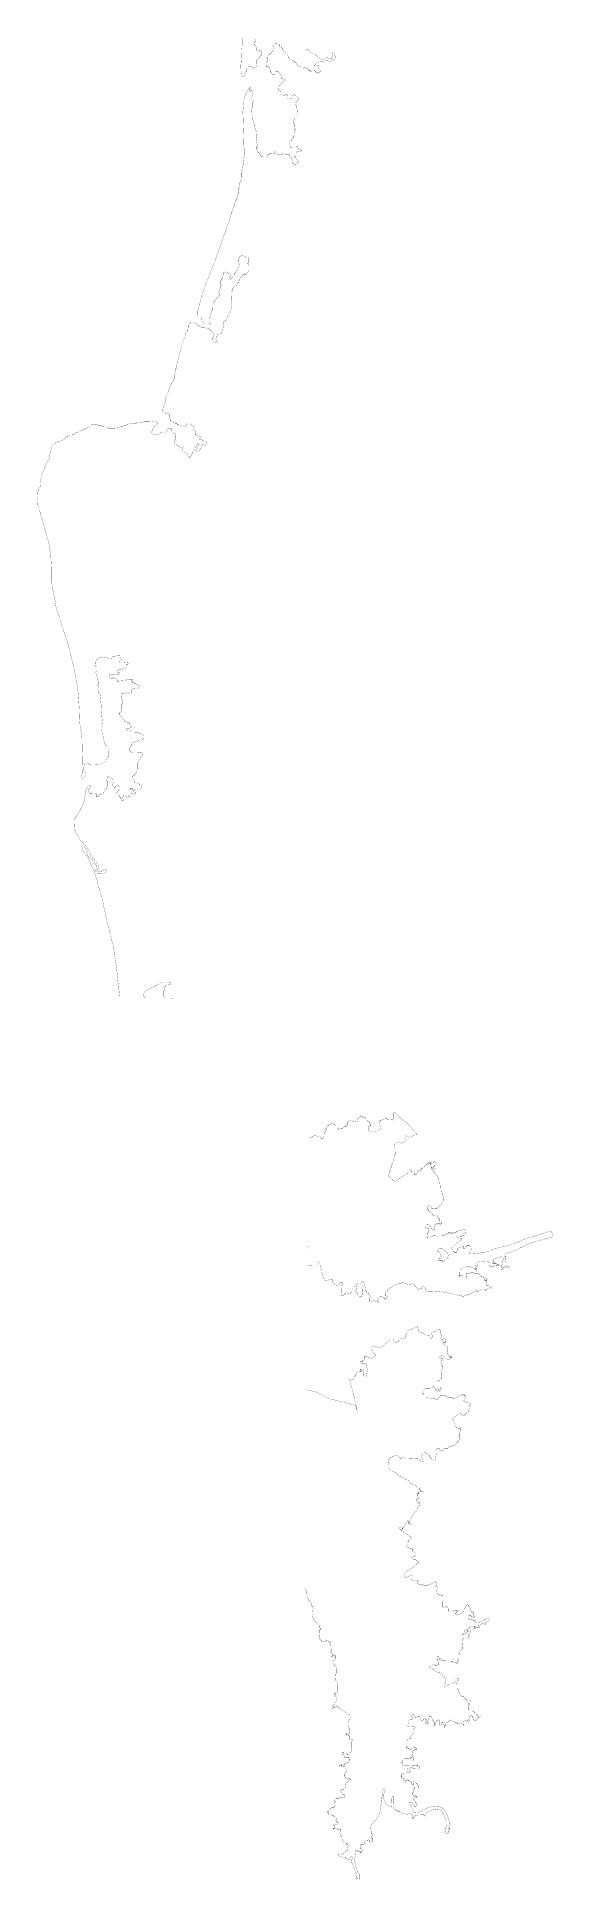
# Model space of a CAD drawing. Header units: metres. Extents: x 257673 to 289848, y 2129691 to 2228029.
# Drawn here: x 260314 to 268341, y 2199393 to 2228029 of the extents above; entities that cross this region are included whole.
import ezdxf

# ---------------------------------------------------------------- set-up
doc = ezdxf.new("R2010")
doc.units = ezdxf.units.M
doc.header["$MEASUREMENT"] = 0
doc.layers.add('HAZARDS LINE', color=1, linetype='Continuous')

msp = doc.modelspace()

# ---------------------------------------------------------------- linework, layer by layer
at = {"layer": 'HAZARDS LINE', "lineweight": 18}
msp.add_lwpolyline([(261603, 2213097, 2.97, 2.97, 0), (261592, 2213204, 2.97, 2.97, 0), (261585, 2213248, 2.97, 2.97, 0), (261567, 2213426, 2.97, 2.97, 0), (261564, 2213454, 2.97, 2.97, 0), (261557, 2213533, 2.97, 2.97, 0), (261539, 2213660, 2.97, 2.97, 0), (261514, 2213815, 2.97, 2.97, 0), (261502, 2213875, 2.97, 2.97, 0), (261499, 2213910, 2.97, 2.97, 0), (261499, 2213918, 2.97, 2.97, 0), (261495, 2213922, 2.97, 2.97, 0), (261447, 2214121, 2.97, 2.97, 0), (261428, 2214204, 2.97, 2.97, 0), (261413, 2214252, 2.97, 2.97, 0), (261390, 2214340, 2.97, 2.97, 0), (261372, 2214431, 2.97, 2.97, 0), (261368, 2214443, 2.97, 2.97, 0), (261346, 2214554, 2.97, 2.97, 0), (261331, 2214626, 2.97, 2.97, 0), (261312, 2214689, 2.97, 2.97, 0), (261309, 2214705, 2.97, 2.97, 0), (261286, 2214785, 2.97, 2.97, 0), (261271, 2214832, 2.97, 2.97, 0), (261260, 2214880, 2.97, 2.97, 0), (261248, 2214924, 2.97, 2.97, 0), (261203, 2215059, 2.97, 2.97, 0), (261157, 2215163, 2.97, 2.97, 0), (261111, 2215266, 2.97, 2.97, 0), (261076, 2215311, 2.97, 2.97, 0), (261022, 2215402, 2.97, 2.97, 0), (261010, 2215426, 2.97, 2.97, 0), (261006, 2215434, 2.97, 2.97, 0), (261006, 2215446, 2.97, 2.97, 0), (261014, 2215458, 2.97, 2.97, 0), (261018, 2215462, 2.97, 2.97, 0), (261026, 2215462, 2.97, 2.97, 0), (261038, 2215454, 2.97, 2.97, 0), (261061, 2215426, 2.97, 2.97, 0), (261081, 2215398, 2.97, 2.97, 0), (261093, 2215386, 2.97, 2.97, 0), (261096, 2215362, 2.97, 2.97, 0), (261092, 2215346, 2.97, 2.97, 0), (261096, 2215330, 2.97, 2.97, 0), (261103, 2215310, 2.97, 2.97, 0), (261115, 2215290, 2.97, 2.97, 0), (261146, 2215262, 2.97, 2.97, 0), (261178, 2215238, 2.97, 2.97, 0), (261185, 2215222, 2.97, 2.97, 0), (261189, 2215206, 2.97, 2.97, 0), (261197, 2215190, 2.97, 2.97, 0), (261208, 2215178, 2.97, 2.97, 0), (261220, 2215174, 2.97, 2.97, 0), (261232, 2215158, 2.97, 2.97, 0), (261247, 2215138, 2.97, 2.97, 0), (261247, 2215126, 2.97, 2.97, 0), (261243, 2215110, 2.97, 2.97, 0), (261239, 2215094, 2.97, 2.97, 0), (261231, 2215079, 2.97, 2.97, 0), (261230, 2215063, 2.97, 2.97, 0), (261250, 2215039, 2.97, 2.97, 0), (261265, 2215019, 2.97, 2.97, 0), (261293, 2215018, 2.97, 2.97, 0), (261321, 2215022, 2.97, 2.97, 0), (261357, 2215033, 2.97, 2.97, 0), (261381, 2215045, 2.97, 2.97, 0), (261397, 2215060, 2.97, 2.97, 0), (261401, 2215068, 2.97, 2.97, 0), (261401, 2215076, 2.97, 2.97, 0), (261393, 2215088, 2.97, 2.97, 0), (261389, 2215092, 2.97, 2.97, 0), (261377, 2215092, 2.97, 2.97, 0), (261362, 2215089, 2.97, 2.97, 0), (261350, 2215081, 2.97, 2.97, 0), (261333, 2215065, 2.97, 2.97, 0), (261321, 2215057, 2.97, 2.97, 0), (261302, 2215054, 2.97, 2.97, 0), (261286, 2215050, 2.97, 2.97, 0), (261274, 2215054, 2.97, 2.97, 0), (261266, 2215062, 2.97, 2.97, 0), (261262, 2215070, 2.97, 2.97, 0), (261263, 2215090, 2.97, 2.97, 0), (261267, 2215102, 2.97, 2.97, 0), (261275, 2215122, 2.97, 2.97, 0), (261279, 2215137, 2.97, 2.97, 0), (261275, 2215149, 2.97, 2.97, 0), (261264, 2215165, 2.97, 2.97, 0), (261252, 2215177, 2.97, 2.97, 0), (261244, 2215193, 2.97, 2.97, 0), (261229, 2215221, 2.97, 2.97, 0), (261209, 2215237, 2.97, 2.97, 0), (261182, 2215273, 2.97, 2.97, 0), (261155, 2215309, 2.97, 2.97, 0), (261140, 2215345, 2.97, 2.97, 0), (261136, 2215357, 2.97, 2.97, 0), (261128, 2215373, 2.97, 2.97, 0), (261116, 2215393, 2.97, 2.97, 0), (261085, 2215445, 2.97, 2.97, 0), (261019, 2215517, 2.97, 2.97, 0), (260992, 2215533, 2.97, 2.97, 0), (260980, 2215557, 2.97, 2.97, 0), (260965, 2215589, 2.97, 2.97, 0), (260957, 2215605, 2.97, 2.97, 0), (260938, 2215633, 2.97, 2.97, 0), (260918, 2215665, 2.97, 2.97, 0), (260903, 2215693, 2.97, 2.97, 0), (260899, 2215697, 2.97, 2.97, 0), (260899, 2215705, 2.97, 2.97, 0), (260896, 2215745, 2.97, 2.97, 0), (260896, 2215761, 2.97, 2.97, 0), (260896, 2215792, 2.97, 2.97, 0), (260897, 2215836, 2.97, 2.97, 0), (260897, 2215848, 2.97, 2.97, 0), (260897, 2215852, 2.97, 2.97, 0), (260901, 2215863, 2.97, 2.97, 0), (260906, 2215879, 2.97, 2.97, 0), (260914, 2215895, 2.97, 2.97, 0), (260918, 2215903, 2.97, 2.97, 0), (260942, 2215938, 2.97, 2.97, 0), (260954, 2215954, 2.97, 2.97, 0), (260962, 2215962, 2.97, 2.97, 0), (260966, 2215966, 2.97, 2.97, 0), (260991, 2216017, 2.97, 2.97, 0), (261023, 2216080, 2.97, 2.97, 0), (261036, 2216107, 2.97, 2.97, 0), (261048, 2216143, 2.97, 2.97, 0), (261061, 2216218, 2.97, 2.97, 0), (261074, 2216277, 2.97, 2.97, 0), (261078, 2216308, 2.97, 2.97, 0), (261090, 2216340, 2.97, 2.97, 0), (261111, 2216383, 2.97, 2.97, 0), (261119, 2216391, 2.97, 2.97, 0), (261127, 2216395, 2.97, 2.97, 0), (261131, 2216395, 2.97, 2.97, 0), (261135, 2216391, 2.97, 2.97, 0), (261139, 2216391, 2.97, 2.97, 0), (261143, 2216391, 2.97, 2.97, 0), (261143, 2216383, 2.97, 2.97, 0), (261142, 2216379, 2.97, 2.97, 0), (261142, 2216375, 2.97, 2.97, 0), (261142, 2216371, 2.97, 2.97, 0), (261138, 2216367, 2.97, 2.97, 0), (261138, 2216363, 2.97, 2.97, 0), (261134, 2216363, 2.97, 2.97, 0), (261134, 2216355, 2.97, 2.97, 0), (261134, 2216351, 2.97, 2.97, 0), (261130, 2216351, 2.97, 2.97, 0), (261130, 2216347, 2.97, 2.97, 0), (261130, 2216343, 2.97, 2.97, 0), (261126, 2216343, 2.97, 2.97, 0), (261126, 2216339, 2.97, 2.97, 0), (261126, 2216335, 2.97, 2.97, 0), (261126, 2216332, 2.97, 2.97, 0), (261122, 2216332, 2.97, 2.97, 0), (261122, 2216328, 2.97, 2.97, 0), (261122, 2216324, 2.97, 2.97, 0), (261118, 2216324, 2.97, 2.97, 0), (261118, 2216320, 2.97, 2.97, 0), (261118, 2216316, 2.97, 2.97, 0), (261114, 2216312, 2.97, 2.97, 0), (261141, 2216268, 2.97, 2.97, 0), (261149, 2216268, 2.97, 2.97, 0), (261153, 2216268, 2.97, 2.97, 0), (261153, 2216264, 2.97, 2.97, 0), (261157, 2216264, 2.97, 2.97, 0), (261157, 2216268, 2.97, 2.97, 0), (261161, 2216268, 2.97, 2.97, 0), (261165, 2216268, 2.97, 2.97, 0), (261169, 2216268, 2.97, 2.97, 0), (261173, 2216267, 2.97, 2.97, 0), (261176, 2216267, 2.97, 2.97, 0), (261176, 2216263, 2.97, 2.97, 0), (261180, 2216263, 2.97, 2.97, 0), (261180, 2216259, 2.97, 2.97, 0), (261184, 2216259, 2.97, 2.97, 0), (261188, 2216259, 2.97, 2.97, 0), (261192, 2216259, 2.97, 2.97, 0), (261196, 2216255, 2.97, 2.97, 0), (261200, 2216255, 2.97, 2.97, 0), (261204, 2216255, 2.97, 2.97, 0), (261208, 2216255, 2.97, 2.97, 0), (261212, 2216255, 2.97, 2.97, 0), (261216, 2216259, 2.97, 2.97, 0), (261220, 2216259, 2.97, 2.97, 0), (261220, 2216263, 2.97, 2.97, 0), (261224, 2216263, 2.97, 2.97, 0), (261224, 2216267, 2.97, 2.97, 0), (261228, 2216267, 2.97, 2.97, 0), (261228, 2216271, 2.97, 2.97, 0), (261232, 2216271, 2.97, 2.97, 0), (261236, 2216271, 2.97, 2.97, 0), (261240, 2216270, 2.97, 2.97, 0), (261244, 2216270, 2.97, 2.97, 0), (261244, 2216266, 2.97, 2.97, 0), (261244, 2216263, 2.97, 2.97, 0), (261248, 2216262, 2.97, 2.97, 0), (261248, 2216259, 2.97, 2.97, 0), (261248, 2216255, 2.97, 2.97, 0), (261248, 2216251, 2.97, 2.97, 0), (261247, 2216247, 2.97, 2.97, 0), (261247, 2216243, 2.97, 2.97, 0), (261247, 2216239, 2.97, 2.97, 0), (261247, 2216235, 2.97, 2.97, 0), (261243, 2216235, 2.97, 2.97, 0), (261243, 2216231, 2.97, 2.97, 0), (261243, 2216219, 2.97, 2.97, 0), (261243, 2216215, 2.97, 2.97, 0), (261247, 2216215, 2.97, 2.97, 0), (261251, 2216215, 2.97, 2.97, 0), (261255, 2216215, 2.97, 2.97, 0), (261259, 2216215, 2.97, 2.97, 0), (261263, 2216215, 2.97, 2.97, 0), (261267, 2216215, 2.97, 2.97, 0), (261271, 2216215, 2.97, 2.97, 0), (261279, 2216226, 2.97, 2.97, 0), (261279, 2216230, 2.97, 2.97, 0), (261279, 2216234, 2.97, 2.97, 0), (261279, 2216238, 2.97, 2.97, 0), (261279, 2216242, 2.97, 2.97, 0), (261279, 2216246, 2.97, 2.97, 0), (261299, 2216262, 2.97, 2.97, 0), (261303, 2216262, 2.97, 2.97, 0), (261303, 2216258, 2.97, 2.97, 0), (261307, 2216258, 2.97, 2.97, 0), (261315, 2216258, 2.97, 2.97, 0), (261319, 2216254, 2.97, 2.97, 0), (261323, 2216253, 2.97, 2.97, 0), (261343, 2216257, 2.97, 2.97, 0), (261351, 2216273, 2.97, 2.97, 0), (261351, 2216277, 2.97, 2.97, 0), (261351, 2216281, 2.97, 2.97, 0), (261355, 2216281, 2.97, 2.97, 0), (261355, 2216285, 2.97, 2.97, 0), (261355, 2216289, 2.97, 2.97, 0), (261359, 2216293, 2.97, 2.97, 0), (261359, 2216297, 2.97, 2.97, 0), (261359, 2216300, 2.97, 2.97, 0), (261363, 2216300, 2.97, 2.97, 0), (261363, 2216304, 2.97, 2.97, 0), (261363, 2216308, 2.97, 2.97, 0), (261367, 2216312, 2.97, 2.97, 0), (261367, 2216316, 2.97, 2.97, 0), (261375, 2216328, 2.97, 2.97, 0), (261379, 2216336, 2.97, 2.97, 0), (261383, 2216336, 2.97, 2.97, 0), (261387, 2216340, 2.97, 2.97, 0), (261403, 2216347, 2.97, 2.97, 0), (261403, 2216351, 2.97, 2.97, 0), (261403, 2216355, 2.97, 2.97, 0), (261404, 2216359, 2.97, 2.97, 0), (261404, 2216363, 2.97, 2.97, 0), (261408, 2216379, 2.97, 2.97, 0), (261408, 2216395, 2.97, 2.97, 0), (261408, 2216399, 2.97, 2.97, 0), (261408, 2216403, 2.97, 2.97, 0), (261412, 2216407, 2.97, 2.97, 0), (261412, 2216411, 2.97, 2.97, 0), (261412, 2216415, 2.97, 2.97, 0), (261412, 2216419, 2.97, 2.97, 0), (261412, 2216422, 2.97, 2.97, 0), (261412, 2216426, 2.97, 2.97, 0), (261412, 2216430, 2.97, 2.97, 0), (261413, 2216434, 2.97, 2.97, 0), (261413, 2216438, 2.97, 2.97, 0), (261413, 2216442, 2.97, 2.97, 0), (261413, 2216446, 2.97, 2.97, 0), (261413, 2216450, 2.97, 2.97, 0), (261409, 2216450, 2.97, 2.97, 0), (261409, 2216454, 2.97, 2.97, 0), (261409, 2216458, 2.97, 2.97, 0), (261405, 2216458, 2.97, 2.97, 0), (261405, 2216462, 2.97, 2.97, 0), (261401, 2216462, 2.97, 2.97, 0), (261397, 2216466, 2.97, 2.97, 0), (261397, 2216470, 2.97, 2.97, 0), (261397, 2216474, 2.97, 2.97, 0), (261397, 2216478, 2.97, 2.97, 0), (261401, 2216478, 2.97, 2.97, 0), (261401, 2216482, 2.97, 2.97, 0), (261401, 2216486, 2.97, 2.97, 0), (261401, 2216490, 2.97, 2.97, 0), (261405, 2216490, 2.97, 2.97, 0), (261405, 2216494, 2.97, 2.97, 0), (261405, 2216498, 2.97, 2.97, 0), (261410, 2216502, 2.97, 2.97, 0), (261410, 2216506, 2.97, 2.97, 0), (261410, 2216510, 2.97, 2.97, 0), (261410, 2216514, 2.97, 2.97, 0), (261414, 2216514, 2.97, 2.97, 0), (261414, 2216517, 2.97, 2.97, 0), (261414, 2216521, 2.97, 2.97, 0), (261418, 2216521, 2.97, 2.97, 0), (261418, 2216525, 2.97, 2.97, 0), (261418, 2216529, 2.97, 2.97, 0), (261422, 2216529, 2.97, 2.97, 0), (261426, 2216529, 2.97, 2.97, 0), (261426, 2216533, 2.97, 2.97, 0), (261430, 2216533, 2.97, 2.97, 0), (261434, 2216533, 2.97, 2.97, 0), (261453, 2216521, 2.97, 2.97, 0), (261457, 2216521, 2.97, 2.97, 0), (261457, 2216517, 2.97, 2.97, 0), (261469, 2216513, 2.97, 2.97, 0), (261473, 2216513, 2.97, 2.97, 0), (261473, 2216509, 2.97, 2.97, 0), (261477, 2216505, 2.97, 2.97, 0), (261481, 2216505, 2.97, 2.97, 0), (261485, 2216505, 2.97, 2.97, 0), (261496, 2216489, 2.97, 2.97, 0), (261500, 2216481, 2.97, 2.97, 0), (261504, 2216481, 2.97, 2.97, 0), (261504, 2216477, 2.97, 2.97, 0), (261504, 2216473, 2.97, 2.97, 0), (261504, 2216469, 2.97, 2.97, 0), (261504, 2216465, 2.97, 2.97, 0), (261504, 2216457, 2.97, 2.97, 0), (261500, 2216445, 2.97, 2.97, 0), (261500, 2216441, 2.97, 2.97, 0), (261500, 2216437, 2.97, 2.97, 0), (261500, 2216433, 2.97, 2.97, 0), (261500, 2216429, 2.97, 2.97, 0), (261499, 2216425, 2.97, 2.97, 0), (261499, 2216421, 2.97, 2.97, 0), (261499, 2216417, 2.97, 2.97, 0), (261499, 2216413, 2.97, 2.97, 0), (261495, 2216413, 2.97, 2.97, 0), (261495, 2216409, 2.97, 2.97, 0), (261495, 2216405, 2.97, 2.97, 0), (261495, 2216401, 2.97, 2.97, 0), (261495, 2216398, 2.97, 2.97, 0), (261495, 2216394, 2.97, 2.97, 0), (261499, 2216394, 2.97, 2.97, 0), (261499, 2216390, 2.97, 2.97, 0), (261499, 2216386, 2.97, 2.97, 0), (261503, 2216386, 2.97, 2.97, 0), (261503, 2216382, 2.97, 2.97, 0), (261507, 2216382, 2.97, 2.97, 0), (261507, 2216378, 2.97, 2.97, 0), (261511, 2216374, 2.97, 2.97, 0), (261515, 2216370, 2.97, 2.97, 0), (261514, 2216366, 2.97, 2.97, 0), (261518, 2216366, 2.97, 2.97, 0), (261518, 2216362, 2.97, 2.97, 0), (261522, 2216361, 2.97, 2.97, 0), (261526, 2216361, 2.97, 2.97, 0), (261530, 2216361, 2.97, 2.97, 0), (261534, 2216361, 2.97, 2.97, 0), (261534, 2216365, 2.97, 2.97, 0), (261538, 2216365, 2.97, 2.97, 0), (261538, 2216369, 2.97, 2.97, 0), (261542, 2216369, 2.97, 2.97, 0), (261542, 2216373, 2.97, 2.97, 0), (261542, 2216377, 2.97, 2.97, 0), (261542, 2216381, 2.97, 2.97, 0), (261542, 2216385, 2.97, 2.97, 0), (261546, 2216385, 2.97, 2.97, 0), (261546, 2216389, 2.97, 2.97, 0), (261566, 2216396, 2.97, 2.97, 0), (261570, 2216396, 2.97, 2.97, 0), (261574, 2216392, 2.97, 2.97, 0), (261578, 2216392, 2.97, 2.97, 0), (261578, 2216388, 2.97, 2.97, 0), (261582, 2216388, 2.97, 2.97, 0), (261586, 2216388, 2.97, 2.97, 0), (261590, 2216388, 2.97, 2.97, 0), (261590, 2216384, 2.97, 2.97, 0), (261594, 2216376, 2.97, 2.97, 0), (261598, 2216360, 2.97, 2.97, 0), (261597, 2216352, 2.97, 2.97, 0), (261597, 2216341, 2.97, 2.97, 0), (261597, 2216337, 2.97, 2.97, 0), (261593, 2216329, 2.97, 2.97, 0), (261593, 2216325, 2.97, 2.97, 0), (261589, 2216313, 2.97, 2.97, 0), (261589, 2216309, 2.97, 2.97, 0), (261585, 2216309, 2.97, 2.97, 0), (261585, 2216305, 2.97, 2.97, 0), (261581, 2216305, 2.97, 2.97, 0), (261581, 2216301, 2.97, 2.97, 0), (261577, 2216301, 2.97, 2.97, 0), (261577, 2216297, 2.97, 2.97, 0), (261573, 2216297, 2.97, 2.97, 0), (261573, 2216293, 2.97, 2.97, 0), (261569, 2216293, 2.97, 2.97, 0), (261569, 2216290, 2.97, 2.97, 0), (261569, 2216286, 2.97, 2.97, 0), (261565, 2216286, 2.97, 2.97, 0), (261561, 2216286, 2.97, 2.97, 0), (261557, 2216282, 2.97, 2.97, 0), (261560, 2216262, 2.97, 2.97, 0), (261560, 2216258, 2.97, 2.97, 0), (261560, 2216254, 2.97, 2.97, 0), (261560, 2216250, 2.97, 2.97, 0), (261564, 2216250, 2.97, 2.97, 0), (261568, 2216254, 2.97, 2.97, 0), (261572, 2216254, 2.97, 2.97, 0), (261572, 2216250, 2.97, 2.97, 0), (261576, 2216250, 2.97, 2.97, 0), (261576, 2216246, 2.97, 2.97, 0), (261580, 2216246, 2.97, 2.97, 0), (261580, 2216242, 2.97, 2.97, 0), (261588, 2216234, 2.97, 2.97, 0), (261592, 2216234, 2.97, 2.97, 0), (261592, 2216230, 2.97, 2.97, 0), (261596, 2216230, 2.97, 2.97, 0), (261592, 2216226, 2.97, 2.97, 0), (261592, 2216222, 2.97, 2.97, 0), (261596, 2216222, 2.97, 2.97, 0), (261595, 2216218, 2.97, 2.97, 0), (261607, 2216210, 2.97, 2.97, 0), (261611, 2216210, 2.97, 2.97, 0), (261611, 2216206, 2.97, 2.97, 0), (261615, 2216206, 2.97, 2.97, 0), (261615, 2216202, 2.97, 2.97, 0), (261615, 2216198, 2.97, 2.97, 0), (261619, 2216198, 2.97, 2.97, 0), (261619, 2216194, 2.97, 2.97, 0), (261619, 2216190, 2.97, 2.97, 0), (261623, 2216182, 2.97, 2.97, 0), (261627, 2216178, 2.97, 2.97, 0), (261627, 2216174, 2.97, 2.97, 0), (261626, 2216170, 2.97, 2.97, 0), (261626, 2216166, 2.97, 2.97, 0), (261630, 2216166, 2.97, 2.97, 0), (261634, 2216162, 2.97, 2.97, 0), (261634, 2216158, 2.97, 2.97, 0), (261634, 2216154, 2.97, 2.97, 0), (261638, 2216154, 2.97, 2.97, 0), (261642, 2216154, 2.97, 2.97, 0), (261646, 2216154, 2.97, 2.97, 0), (261650, 2216154, 2.97, 2.97, 0), (261662, 2216165, 2.97, 2.97, 0), (261662, 2216169, 2.97, 2.97, 0), (261658, 2216169, 2.97, 2.97, 0), (261658, 2216173, 2.97, 2.97, 0), (261658, 2216181, 2.97, 2.97, 0), (261654, 2216181, 2.97, 2.97, 0), (261654, 2216185, 2.97, 2.97, 0), (261654, 2216189, 2.97, 2.97, 0), (261655, 2216193, 2.97, 2.97, 0), (261651, 2216193, 2.97, 2.97, 0), (261651, 2216197, 2.97, 2.97, 0), (261651, 2216205, 2.97, 2.97, 0), (261651, 2216209, 2.97, 2.97, 0), (261651, 2216213, 2.97, 2.97, 0), (261655, 2216213, 2.97, 2.97, 0), (261655, 2216217, 2.97, 2.97, 0), (261655, 2216221, 2.97, 2.97, 0), (261655, 2216225, 2.97, 2.97, 0), (261655, 2216229, 2.97, 2.97, 0), (261655, 2216233, 2.97, 2.97, 0), (261655, 2216237, 2.97, 2.97, 0), (261655, 2216241, 2.97, 2.97, 0), (261659, 2216241, 2.97, 2.97, 0), (261659, 2216245, 2.97, 2.97, 0), (261663, 2216245, 2.97, 2.97, 0), (261667, 2216245, 2.97, 2.97, 0), (261671, 2216245, 2.97, 2.97, 0), (261675, 2216244, 2.97, 2.97, 0), (261679, 2216244, 2.97, 2.97, 0), (261683, 2216244, 2.97, 2.97, 0), (261687, 2216244, 2.97, 2.97, 0), (261691, 2216244, 2.97, 2.97, 0), (261699, 2216232, 2.97, 2.97, 0), (261706, 2216224, 2.97, 2.97, 0), (261714, 2216220, 2.97, 2.97, 0), (261718, 2216216, 2.97, 2.97, 0), (261722, 2216212, 2.97, 2.97, 0), (261726, 2216212, 2.97, 2.97, 0), (261730, 2216212, 2.97, 2.97, 0), (261734, 2216212, 2.97, 2.97, 0), (261738, 2216216, 2.97, 2.97, 0), (261742, 2216216, 2.97, 2.97, 0), (261746, 2216216, 2.97, 2.97, 0), (261750, 2216216, 2.97, 2.97, 0), (261750, 2216220, 2.97, 2.97, 0), (261750, 2216224, 2.97, 2.97, 0), (261750, 2216228, 2.97, 2.97, 0), (261746, 2216232, 2.97, 2.97, 0), (261746, 2216236, 2.97, 2.97, 0), (261750, 2216235, 2.97, 2.97, 0), (261750, 2216239, 2.97, 2.97, 0), (261766, 2216255, 2.97, 2.97, 0), (261770, 2216259, 2.97, 2.97, 0), (261770, 2216263, 2.97, 2.97, 0), (261774, 2216263, 2.97, 2.97, 0), (261774, 2216267, 2.97, 2.97, 0), (261778, 2216267, 2.97, 2.97, 0), (261782, 2216267, 2.97, 2.97, 0), (261786, 2216267, 2.97, 2.97, 0), (261786, 2216271, 2.97, 2.97, 0), (261790, 2216271, 2.97, 2.97, 0), (261794, 2216274, 2.97, 2.97, 0), (261798, 2216274, 2.97, 2.97, 0), (261798, 2216270, 2.97, 2.97, 0), (261802, 2216270, 2.97, 2.97, 0), (261806, 2216266, 2.97, 2.97, 0), (261833, 2216246, 2.97, 2.97, 0), (261841, 2216246, 2.97, 2.97, 0), (261841, 2216250, 2.97, 2.97, 0), (261850, 2216266, 2.97, 2.97, 0), (261854, 2216274, 2.97, 2.97, 0), (261850, 2216282, 2.97, 2.97, 0), (261846, 2216286, 2.97, 2.97, 0), (261818, 2216298, 2.97, 2.97, 0), (261787, 2216318, 2.97, 2.97, 0), (261783, 2216318, 2.97, 2.97, 0), (261783, 2216322, 2.97, 2.97, 0), (261779, 2216322, 2.97, 2.97, 0), (261775, 2216322, 2.97, 2.97, 0), (261775, 2216326, 2.97, 2.97, 0), (261771, 2216326, 2.97, 2.97, 0), (261767, 2216326, 2.97, 2.97, 0), (261763, 2216326, 2.97, 2.97, 0), (261759, 2216326, 2.97, 2.97, 0), (261764, 2216342, 2.97, 2.97, 0), (261764, 2216346, 2.97, 2.97, 0), (261768, 2216346, 2.97, 2.97, 0), (261772, 2216346, 2.97, 2.97, 0), (261776, 2216346, 2.97, 2.97, 0), (261776, 2216350, 2.97, 2.97, 0), (261780, 2216350, 2.97, 2.97, 0), (261783, 2216350, 2.97, 2.97, 0), (261783, 2216346, 2.97, 2.97, 0), (261787, 2216346, 2.97, 2.97, 0), (261787, 2216350, 2.97, 2.97, 0), (261791, 2216350, 2.97, 2.97, 0), (261791, 2216354, 2.97, 2.97, 0), (261795, 2216354, 2.97, 2.97, 0), (261795, 2216350, 2.97, 2.97, 0), (261799, 2216350, 2.97, 2.97, 0), (261799, 2216346, 2.97, 2.97, 0), (261803, 2216342, 2.97, 2.97, 0), (261803, 2216338, 2.97, 2.97, 0), (261803, 2216334, 2.97, 2.97, 0), (261803, 2216330, 2.97, 2.97, 0), (261807, 2216326, 2.97, 2.97, 0), (261807, 2216322, 2.97, 2.97, 0), (261811, 2216318, 2.97, 2.97, 0), (261811, 2216314, 2.97, 2.97, 0), (261815, 2216314, 2.97, 2.97, 0), (261819, 2216314, 2.97, 2.97, 0), (261823, 2216314, 2.97, 2.97, 0), (261827, 2216314, 2.97, 2.97, 0), (261830, 2216314, 2.97, 2.97, 0), (261834, 2216313, 2.97, 2.97, 0), (261835, 2216317, 2.97, 2.97, 0), (261835, 2216321, 2.97, 2.97, 0), (261839, 2216325, 2.97, 2.97, 0), (261839, 2216329, 2.97, 2.97, 0), (261843, 2216333, 2.97, 2.97, 0), (261847, 2216333, 2.97, 2.97, 0), (261847, 2216337, 2.97, 2.97, 0), (261851, 2216337, 2.97, 2.97, 0), (261855, 2216337, 2.97, 2.97, 0), (261859, 2216337, 2.97, 2.97, 0), (261862, 2216337, 2.97, 2.97, 0), (261870, 2216337, 2.97, 2.97, 0), (261874, 2216337, 2.97, 2.97, 0), (261874, 2216333, 2.97, 2.97, 0), (261878, 2216333, 2.97, 2.97, 0), (261882, 2216333, 2.97, 2.97, 0), (261886, 2216333, 2.97, 2.97, 0), (261890, 2216332, 2.97, 2.97, 0), (261890, 2216328, 2.97, 2.97, 0), (261894, 2216328, 2.97, 2.97, 0), (261898, 2216328, 2.97, 2.97, 0), (261902, 2216328, 2.97, 2.97, 0), (261906, 2216328, 2.97, 2.97, 0), (261910, 2216328, 2.97, 2.97, 0), (261914, 2216328, 2.97, 2.97, 0), (261918, 2216328, 2.97, 2.97, 0), (261922, 2216328, 2.97, 2.97, 0), (261926, 2216332, 2.97, 2.97, 0), (261930, 2216332, 2.97, 2.97, 0), (261930, 2216336, 2.97, 2.97, 0), (261934, 2216336, 2.97, 2.97, 0), (261934, 2216340, 2.97, 2.97, 0), (261942, 2216359, 2.97, 2.97, 0), (261942, 2216371, 2.97, 2.97, 0), (261946, 2216387, 2.97, 2.97, 0), (261938, 2216387, 2.97, 2.97, 0), (261935, 2216391, 2.97, 2.97, 0), (261931, 2216391, 2.97, 2.97, 0), (261931, 2216395, 2.97, 2.97, 0), (261927, 2216395, 2.97, 2.97, 0), (261923, 2216395, 2.97, 2.97, 0), (261923, 2216399, 2.97, 2.97, 0), (261919, 2216399, 2.97, 2.97, 0), (261915, 2216403, 2.97, 2.97, 0), (261915, 2216407, 2.97, 2.97, 0), (261911, 2216407, 2.97, 2.97, 0), (261911, 2216411, 2.97, 2.97, 0), (261911, 2216415, 2.97, 2.97, 0), (261907, 2216415, 2.97, 2.97, 0), (261903, 2216415, 2.97, 2.97, 0), (261903, 2216419, 2.97, 2.97, 0), (261899, 2216419, 2.97, 2.97, 0), (261895, 2216420, 2.97, 2.97, 0), (261895, 2216423, 2.97, 2.97, 0), (261891, 2216424, 2.97, 2.97, 0), (261888, 2216428, 2.97, 2.97, 0), (261884, 2216428, 2.97, 2.97, 0), (261880, 2216428, 2.97, 2.97, 0), (261876, 2216432, 2.97, 2.97, 0), (261872, 2216432, 2.97, 2.97, 0), (261868, 2216432, 2.97, 2.97, 0), (261864, 2216432, 2.97, 2.97, 0), (261860, 2216432, 2.97, 2.97, 0), (261856, 2216432, 2.97, 2.97, 0), (261852, 2216432, 2.97, 2.97, 0), (261848, 2216432, 2.97, 2.97, 0), (261844, 2216432, 2.97, 2.97, 0), (261840, 2216432, 2.97, 2.97, 0), (261836, 2216436, 2.97, 2.97, 0), (261832, 2216436, 2.97, 2.97, 0), (261832, 2216440, 2.97, 2.97, 0), (261828, 2216444, 2.97, 2.97, 0), (261828, 2216448, 2.97, 2.97, 0), (261829, 2216452, 2.97, 2.97, 0), (261825, 2216468, 2.97, 2.97, 0), (261825, 2216472, 2.97, 2.97, 0), (261825, 2216476, 2.97, 2.97, 0), (261821, 2216480, 2.97, 2.97, 0), (261821, 2216484, 2.97, 2.97, 0), (261817, 2216488, 2.97, 2.97, 0), (261817, 2216492, 2.97, 2.97, 0), (261813, 2216492, 2.97, 2.97, 0), (261806, 2216508, 2.97, 2.97, 0), (261802, 2216524, 2.97, 2.97, 0), (261802, 2216528, 2.97, 2.97, 0), (261806, 2216528, 2.97, 2.97, 0), (261806, 2216532, 2.97, 2.97, 0), (261806, 2216536, 2.97, 2.97, 0), (261810, 2216536, 2.97, 2.97, 0), (261810, 2216540, 2.97, 2.97, 0), (261814, 2216539, 2.97, 2.97, 0), (261814, 2216543, 2.97, 2.97, 0), (261818, 2216543, 2.97, 2.97, 0), (261818, 2216547, 2.97, 2.97, 0), (261822, 2216547, 2.97, 2.97, 0), (261826, 2216551, 2.97, 2.97, 0), (261830, 2216555, 2.97, 2.97, 0), (261830, 2216559, 2.97, 2.97, 0), (261834, 2216559, 2.97, 2.97, 0), (261834, 2216563, 2.97, 2.97, 0), (261838, 2216563, 2.97, 2.97, 0), (261838, 2216567, 2.97, 2.97, 0), (261842, 2216567, 2.97, 2.97, 0), (261842, 2216571, 2.97, 2.97, 0), (261842, 2216575, 2.97, 2.97, 0), (261846, 2216575, 2.97, 2.97, 0), (261850, 2216583, 2.97, 2.97, 0), (261854, 2216590, 2.97, 2.97, 0), (261858, 2216590, 2.97, 2.97, 0), (261858, 2216594, 2.97, 2.97, 0), (261862, 2216602, 2.97, 2.97, 0), (261866, 2216602, 2.97, 2.97, 0), (261870, 2216606, 2.97, 2.97, 0), (261870, 2216610, 2.97, 2.97, 0), (261875, 2216622, 2.97, 2.97, 0), (261879, 2216642, 2.97, 2.97, 0), (261879, 2216645, 2.97, 2.97, 0), (261879, 2216653, 2.97, 2.97, 0), (261879, 2216657, 2.97, 2.97, 0), (261879, 2216661, 2.97, 2.97, 0), (261879, 2216665, 2.97, 2.97, 0), (261879, 2216677, 2.97, 2.97, 0), (261879, 2216681, 2.97, 2.97, 0), (261879, 2216693, 2.97, 2.97, 0), (261880, 2216697, 2.97, 2.97, 0), (261880, 2216701, 2.97, 2.97, 0), (261880, 2216709, 2.97, 2.97, 0), (261880, 2216713, 2.97, 2.97, 0), (261884, 2216713, 2.97, 2.97, 0), (261884, 2216729, 2.97, 2.97, 0), (261884, 2216733, 2.97, 2.97, 0), (261884, 2216736, 2.97, 2.97, 0), (261884, 2216740, 2.97, 2.97, 0), (261884, 2216744, 2.97, 2.97, 0), (261884, 2216748, 2.97, 2.97, 0), (261888, 2216756, 2.97, 2.97, 0), (261888, 2216760, 2.97, 2.97, 0), (261921, 2216811, 2.97, 2.97, 0), (261949, 2216862, 2.97, 2.97, 0), (261957, 2216870, 2.97, 2.97, 0), (261957, 2216874, 2.97, 2.97, 0), (261957, 2216878, 2.97, 2.97, 0), (261961, 2216878, 2.97, 2.97, 0), (261957, 2216878, 2.97, 2.97, 0), (261957, 2216882, 2.97, 2.97, 0), (261954, 2216898, 2.97, 2.97, 0), (261934, 2216910, 2.97, 2.97, 0), (261918, 2216910, 2.97, 2.97, 0), (261914, 2216910, 2.97, 2.97, 0), (261910, 2216910, 2.97, 2.97, 0), (261906, 2216910, 2.97, 2.97, 0), (261902, 2216910, 2.97, 2.97, 0), (261898, 2216911, 2.97, 2.97, 0), (261894, 2216911, 2.97, 2.97, 0), (261891, 2216911, 2.97, 2.97, 0), (261887, 2216911, 2.97, 2.97, 0), (261883, 2216911, 2.97, 2.97, 0), (261883, 2216907, 2.97, 2.97, 0), (261879, 2216907, 2.97, 2.97, 0), (261867, 2216907, 2.97, 2.97, 0), (261843, 2216907, 2.97, 2.97, 0), (261839, 2216907, 2.97, 2.97, 0), (261835, 2216907, 2.97, 2.97, 0), (261831, 2216908, 2.97, 2.97, 0), (261827, 2216908, 2.97, 2.97, 0), (261823, 2216908, 2.97, 2.97, 0), (261819, 2216908, 2.97, 2.97, 0), (261815, 2216908, 2.97, 2.97, 0), (261811, 2216908, 2.97, 2.97, 0), (261807, 2216908, 2.97, 2.97, 0), (261807, 2216904, 2.97, 2.97, 0), (261803, 2216904, 2.97, 2.97, 0), (261799, 2216904, 2.97, 2.97, 0), (261795, 2216908, 2.97, 2.97, 0), (261792, 2216908, 2.97, 2.97, 0), (261792, 2216912, 2.97, 2.97, 0), (261788, 2216912, 2.97, 2.97, 0), (261784, 2216912, 2.97, 2.97, 0), (261780, 2216912, 2.97, 2.97, 0), (261780, 2216916, 2.97, 2.97, 0), (261776, 2216916, 2.97, 2.97, 0), (261768, 2216924, 2.97, 2.97, 0), (261756, 2216940, 2.97, 2.97, 0), (261752, 2216940, 2.97, 2.97, 0), (261748, 2216940, 2.97, 2.97, 0), (261748, 2216944, 2.97, 2.97, 0), (261749, 2216948, 2.97, 2.97, 0), (261749, 2216952, 2.97, 2.97, 0), (261749, 2216956, 2.97, 2.97, 0), (261749, 2216960, 2.97, 2.97, 0), (261749, 2216964, 2.97, 2.97, 0), (261753, 2216972, 2.97, 2.97, 0), (261753, 2216976, 2.97, 2.97, 0), (261753, 2216980, 2.97, 2.97, 0), (261757, 2216980, 2.97, 2.97, 0), (261757, 2216984, 2.97, 2.97, 0), (261761, 2216984, 2.97, 2.97, 0), (261761, 2216988, 2.97, 2.97, 0), (261765, 2216992, 2.97, 2.97, 0), (261765, 2216996, 2.97, 2.97, 0), (261769, 2216996, 2.97, 2.97, 0), (261769, 2217000, 2.97, 2.97, 0), (261773, 2216999, 2.97, 2.97, 0), (261773, 2217003, 2.97, 2.97, 0), (261777, 2217003, 2.97, 2.97, 0), (261781, 2217003, 2.97, 2.97, 0), (261781, 2217007, 2.97, 2.97, 0), (261785, 2217007, 2.97, 2.97, 0), (261785, 2217011, 2.97, 2.97, 0), (261785, 2217015, 2.97, 2.97, 0), (261785, 2217019, 2.97, 2.97, 0), (261785, 2217023, 2.97, 2.97, 0), (261785, 2217027, 2.97, 2.97, 0), (261785, 2217031, 2.97, 2.97, 0), (261785, 2217035, 2.97, 2.97, 0), (261785, 2217039, 2.97, 2.97, 0), (261789, 2217043, 2.97, 2.97, 0), (261790, 2217047, 2.97, 2.97, 0), (261793, 2217047, 2.97, 2.97, 0), (261794, 2217051, 2.97, 2.97, 0), (261794, 2217055, 2.97, 2.97, 0), (261798, 2217055, 2.97, 2.97, 0), (261802, 2217054, 2.97, 2.97, 0), (261802, 2217058, 2.97, 2.97, 0), (261806, 2217058, 2.97, 2.97, 0), (261809, 2217058, 2.97, 2.97, 0), (261814, 2217062, 2.97, 2.97, 0), (261817, 2217062, 2.97, 2.97, 0), (261821, 2217062, 2.97, 2.97, 0), (261821, 2217066, 2.97, 2.97, 0), (261825, 2217066, 2.97, 2.97, 0), (261829, 2217066, 2.97, 2.97, 0), (261833, 2217066, 2.97, 2.97, 0), (261857, 2217073, 2.97, 2.97, 0), (261877, 2217077, 2.97, 2.97, 0), (261877, 2217081, 2.97, 2.97, 0), (261881, 2217081, 2.97, 2.97, 0), (261885, 2217081, 2.97, 2.97, 0), (261889, 2217085, 2.97, 2.97, 0), (261897, 2217085, 2.97, 2.97, 0), (261901, 2217085, 2.97, 2.97, 0), (261901, 2217089, 2.97, 2.97, 0), (261905, 2217089, 2.97, 2.97, 0), (261909, 2217089, 2.97, 2.97, 0), (261913, 2217089, 2.97, 2.97, 0), (261917, 2217088, 2.97, 2.97, 0), (261921, 2217088, 2.97, 2.97, 0), (261921, 2217084, 2.97, 2.97, 0), (261925, 2217084, 2.97, 2.97, 0), (261929, 2217084, 2.97, 2.97, 0), (261933, 2217084, 2.97, 2.97, 0), (261933, 2217088, 2.97, 2.97, 0), (261937, 2217088, 2.97, 2.97, 0), (261941, 2217088, 2.97, 2.97, 0), (261941, 2217092, 2.97, 2.97, 0), (261941, 2217096, 2.97, 2.97, 0), (261945, 2217096, 2.97, 2.97, 0), (261945, 2217100, 2.97, 2.97, 0), (261949, 2217100, 2.97, 2.97, 0), (261949, 2217104, 2.97, 2.97, 0), (261953, 2217108, 2.97, 2.97, 0), (261965, 2217112, 2.97, 2.97, 0), (261973, 2217115, 2.97, 2.97, 0), (261977, 2217115, 2.97, 2.97, 0), (261977, 2217119, 2.97, 2.97, 0), (261981, 2217143, 2.97, 2.97, 0), (261981, 2217159, 2.97, 2.97, 0), (261981, 2217167, 2.97, 2.97, 0), (261977, 2217171, 2.97, 2.97, 0), (261974, 2217175, 2.97, 2.97, 0), (261962, 2217179, 2.97, 2.97, 0), (261950, 2217183, 2.97, 2.97, 0), (261946, 2217183, 2.97, 2.97, 0), (261946, 2217187, 2.97, 2.97, 0), (261942, 2217187, 2.97, 2.97, 0), (261938, 2217187, 2.97, 2.97, 0), (261938, 2217191, 2.97, 2.97, 0), (261934, 2217191, 2.97, 2.97, 0), (261934, 2217195, 2.97, 2.97, 0), (261930, 2217195, 2.97, 2.97, 0), (261926, 2217199, 2.97, 2.97, 0), (261922, 2217199, 2.97, 2.97, 0), (261918, 2217203, 2.97, 2.97, 0), (261915, 2217203, 2.97, 2.97, 0), (261915, 2217207, 2.97, 2.97, 0), (261911, 2217207, 2.97, 2.97, 0), (261907, 2217207, 2.97, 2.97, 0), (261903, 2217207, 2.97, 2.97, 0), (261903, 2217211, 2.97, 2.97, 0), (261899, 2217212, 2.97, 2.97, 0), (261887, 2217216, 2.97, 2.97, 0), (261883, 2217216, 2.97, 2.97, 0), (261879, 2217216, 2.97, 2.97, 0), (261875, 2217216, 2.97, 2.97, 0), (261871, 2217216, 2.97, 2.97, 0), (261867, 2217216, 2.97, 2.97, 0), (261863, 2217216, 2.97, 2.97, 0), (261859, 2217216, 2.97, 2.97, 0), (261855, 2217216, 2.97, 2.97, 0), (261851, 2217216, 2.97, 2.97, 0), (261851, 2217220, 2.97, 2.97, 0), (261847, 2217220, 2.97, 2.97, 0), (261843, 2217220, 2.97, 2.97, 0), (261840, 2217220, 2.97, 2.97, 0), (261836, 2217220, 2.97, 2.97, 0), (261836, 2217224, 2.97, 2.97, 0), (261832, 2217224, 2.97, 2.97, 0), (261828, 2217224, 2.97, 2.97, 0), (261824, 2217224, 2.97, 2.97, 0), (261824, 2217228, 2.97, 2.97, 0), (261820, 2217228, 2.97, 2.97, 0), (261816, 2217229, 2.97, 2.97, 0), (261812, 2217229, 2.97, 2.97, 0), (261808, 2217229, 2.97, 2.97, 0), (261804, 2217229, 2.97, 2.97, 0), (261800, 2217229, 2.97, 2.97, 0), (261796, 2217229, 2.97, 2.97, 0), (261792, 2217229, 2.97, 2.97, 0), (261788, 2217229, 2.97, 2.97, 0), (261784, 2217229, 2.97, 2.97, 0), (261780, 2217229, 2.97, 2.97, 0), (261780, 2217233, 2.97, 2.97, 0), (261776, 2217233, 2.97, 2.97, 0), (261776, 2217237, 2.97, 2.97, 0), (261769, 2217241, 2.97, 2.97, 0), (261757, 2217245, 2.97, 2.97, 0), (261749, 2217245, 2.97, 2.97, 0), (261741, 2217245, 2.97, 2.97, 0), (261737, 2217242, 2.97, 2.97, 0), (261729, 2217242, 2.97, 2.97, 0), (261721, 2217246, 2.97, 2.97, 0), (261717, 2217246, 2.97, 2.97, 0), (261709, 2217250, 2.97, 2.97, 0), (261709, 2217254, 2.97, 2.97, 0), (261705, 2217254, 2.97, 2.97, 0), (261705, 2217258, 2.97, 2.97, 0), (261702, 2217262, 2.97, 2.97, 0), (261698, 2217266, 2.97, 2.97, 0), (261698, 2217270, 2.97, 2.97, 0), (261702, 2217274, 2.97, 2.97, 0), (261706, 2217278, 2.97, 2.97, 0), (261710, 2217278, 2.97, 2.97, 0), (261714, 2217274, 2.97, 2.97, 0), (261718, 2217274, 2.97, 2.97, 0), (261722, 2217273, 2.97, 2.97, 0), (261725, 2217273, 2.97, 2.97, 0), (261729, 2217273, 2.97, 2.97, 0), (261733, 2217273, 2.97, 2.97, 0), (261737, 2217277, 2.97, 2.97, 0), (261741, 2217277, 2.97, 2.97, 0), (261745, 2217277, 2.97, 2.97, 0), (261745, 2217281, 2.97, 2.97, 0), (261749, 2217281, 2.97, 2.97, 0), (261749, 2217285, 2.97, 2.97, 0), (261753, 2217285, 2.97, 2.97, 0), (261757, 2217285, 2.97, 2.97, 0), (261765, 2217289, 2.97, 2.97, 0), (261769, 2217289, 2.97, 2.97, 0), (261777, 2217296, 2.97, 2.97, 0), (261781, 2217300, 2.97, 2.97, 0), (261781, 2217304, 2.97, 2.97, 0), (261785, 2217308, 2.97, 2.97, 0), (261781, 2217312, 2.97, 2.97, 0), (261782, 2217316, 2.97, 2.97, 0), (261778, 2217316, 2.97, 2.97, 0), (261774, 2217324, 2.97, 2.97, 0), (261774, 2217328, 2.97, 2.97, 0), (261770, 2217328, 2.97, 2.97, 0), (261770, 2217332, 2.97, 2.97, 0), (261766, 2217336, 2.97, 2.97, 0), (261762, 2217336, 2.97, 2.97, 0), (261762, 2217340, 2.97, 2.97, 0), (261762, 2217344, 2.97, 2.97, 0), (261758, 2217344, 2.97, 2.97, 0), (261758, 2217348, 2.97, 2.97, 0), (261754, 2217348, 2.97, 2.97, 0), (261754, 2217352, 2.97, 2.97, 0), (261754, 2217356, 2.97, 2.97, 0), (261750, 2217356, 2.97, 2.97, 0), (261750, 2217360, 2.97, 2.97, 0), (261751, 2217364, 2.97, 2.97, 0), (261747, 2217364, 2.97, 2.97, 0), (261739, 2217376, 2.97, 2.97, 0), (261731, 2217376, 2.97, 2.97, 0), (261727, 2217376, 2.97, 2.97, 0), (261723, 2217376, 2.97, 2.97, 0), (261719, 2217376, 2.97, 2.97, 0), (261715, 2217377, 2.97, 2.97, 0), (261711, 2217377, 2.97, 2.97, 0), (261711, 2217381, 2.97, 2.97, 0), (261707, 2217381, 2.97, 2.97, 0), (261703, 2217381, 2.97, 2.97, 0), (261699, 2217381, 2.97, 2.97, 0), (261695, 2217381, 2.97, 2.97, 0), (261691, 2217385, 2.97, 2.97, 0), (261687, 2217385, 2.97, 2.97, 0), (261684, 2217385, 2.97, 2.97, 0), (261684, 2217389, 2.97, 2.97, 0), (261680, 2217393, 2.97, 2.97, 0), (261680, 2217397, 2.97, 2.97, 0), (261676, 2217397, 2.97, 2.97, 0), (261676, 2217405, 2.97, 2.97, 0), (261672, 2217405, 2.97, 2.97, 0), (261672, 2217409, 2.97, 2.97, 0), (261668, 2217409, 2.97, 2.97, 0), (261660, 2217425, 2.97, 2.97, 0), (261614, 2217477, 2.97, 2.97, 0), (261598, 2217497, 2.97, 2.97, 0), (261598, 2217501, 2.97, 2.97, 0), (261594, 2217501, 2.97, 2.97, 0), (261594, 2217505, 2.97, 2.97, 0), (261594, 2217509, 2.97, 2.97, 0), (261594, 2217513, 2.97, 2.97, 0), (261594, 2217517, 2.97, 2.97, 0), (261598, 2217517, 2.97, 2.97, 0), (261598, 2217521, 2.97, 2.97, 0), (261602, 2217521, 2.97, 2.97, 0), (261602, 2217525, 2.97, 2.97, 0), (261606, 2217529, 2.97, 2.97, 0), (261614, 2217532, 2.97, 2.97, 0), (261618, 2217536, 2.97, 2.97, 0), (261630, 2217544, 2.97, 2.97, 0), (261634, 2217556, 2.97, 2.97, 0), (261635, 2217572, 2.97, 2.97, 0), (261636, 2217635, 2.97, 2.97, 0), (261636, 2217639, 2.97, 2.97, 0), (261636, 2217643, 2.97, 2.97, 0), (261636, 2217647, 2.97, 2.97, 0), (261636, 2217651, 2.97, 2.97, 0), (261636, 2217655, 2.97, 2.97, 0), (261640, 2217655, 2.97, 2.97, 0), (261640, 2217659, 2.97, 2.97, 0), (261640, 2217663, 2.97, 2.97, 0), (261640, 2217667, 2.97, 2.97, 0), (261640, 2217671, 2.97, 2.97, 0), (261640, 2217675, 2.97, 2.97, 0), (261640, 2217679, 2.97, 2.97, 0), (261640, 2217683, 2.97, 2.97, 0), (261640, 2217686, 2.97, 2.97, 0), (261644, 2217686, 2.97, 2.97, 0), (261644, 2217690, 2.97, 2.97, 0), (261644, 2217694, 2.97, 2.97, 0), (261644, 2217698, 2.97, 2.97, 0), (261645, 2217706, 2.97, 2.97, 0), (261645, 2217710, 2.97, 2.97, 0), (261645, 2217714, 2.97, 2.97, 0), (261645, 2217718, 2.97, 2.97, 0), (261645, 2217722, 2.97, 2.97, 0), (261641, 2217722, 2.97, 2.97, 0), (261641, 2217726, 2.97, 2.97, 0), (261641, 2217730, 2.97, 2.97, 0), (261637, 2217734, 2.97, 2.97, 0), (261637, 2217738, 2.97, 2.97, 0), (261637, 2217742, 2.97, 2.97, 0), (261637, 2217746, 2.97, 2.97, 0), (261633, 2217746, 2.97, 2.97, 0), (261633, 2217750, 2.97, 2.97, 0), (261633, 2217754, 2.97, 2.97, 0), (261633, 2217758, 2.97, 2.97, 0), (261629, 2217758, 2.97, 2.97, 0), (261630, 2217762, 2.97, 2.97, 0), (261630, 2217770, 2.97, 2.97, 0), (261630, 2217774, 2.97, 2.97, 0), (261626, 2217778, 2.97, 2.97, 0), (261626, 2217782, 2.97, 2.97, 0), (261626, 2217786, 2.97, 2.97, 0), (261622, 2217790, 2.97, 2.97, 0), (261622, 2217794, 2.97, 2.97, 0), (261622, 2217798, 2.97, 2.97, 0), (261622, 2217802, 2.97, 2.97, 0), (261622, 2217806, 2.97, 2.97, 0), (261626, 2217825, 2.97, 2.97, 0), (261634, 2217821, 2.97, 2.97, 0), (261638, 2217821, 2.97, 2.97, 0), (261638, 2217817, 2.97, 2.97, 0), (261642, 2217817, 2.97, 2.97, 0), (261646, 2217813, 2.97, 2.97, 0), (261650, 2217817, 2.97, 2.97, 0), (261654, 2217817, 2.97, 2.97, 0), (261658, 2217817, 2.97, 2.97, 0), (261670, 2217821, 2.97, 2.97, 0), (261670, 2217825, 2.97, 2.97, 0), (261674, 2217825, 2.97, 2.97, 0), (261694, 2217828, 2.97, 2.97, 0), (261702, 2217832, 2.97, 2.97, 0), (261706, 2217832, 2.97, 2.97, 0), (261706, 2217836, 2.97, 2.97, 0), (261710, 2217836, 2.97, 2.97, 0), (261710, 2217840, 2.97, 2.97, 0), (261714, 2217844, 2.97, 2.97, 0), (261718, 2217844, 2.97, 2.97, 0), (261722, 2217844, 2.97, 2.97, 0), (261722, 2217840, 2.97, 2.97, 0), (261726, 2217840, 2.97, 2.97, 0), (261726, 2217836, 2.97, 2.97, 0), (261730, 2217836, 2.97, 2.97, 0), (261734, 2217836, 2.97, 2.97, 0), (261737, 2217836, 2.97, 2.97, 0), (261737, 2217832, 2.97, 2.97, 0), (261741, 2217832, 2.97, 2.97, 0), (261745, 2217832, 2.97, 2.97, 0), (261745, 2217828, 2.97, 2.97, 0), (261749, 2217827, 2.97, 2.97, 0), (261757, 2217819, 2.97, 2.97, 0), (261761, 2217819, 2.97, 2.97, 0), (261765, 2217819, 2.97, 2.97, 0), (261769, 2217819, 2.97, 2.97, 0), (261773, 2217819, 2.97, 2.97, 0), (261777, 2217819, 2.97, 2.97, 0), (261781, 2217819, 2.97, 2.97, 0), (261785, 2217823, 2.97, 2.97, 0), (261785, 2217827, 2.97, 2.97, 0), (261785, 2217831, 2.97, 2.97, 0), (261785, 2217839, 2.97, 2.97, 0), (261781, 2217851, 2.97, 2.97, 0), (261781, 2217855, 2.97, 2.97, 0), (261781, 2217859, 2.97, 2.97, 0), (261781, 2217863, 2.97, 2.97, 0), (261781, 2217867, 2.97, 2.97, 0), (261786, 2217871, 2.97, 2.97, 0), (261786, 2217874, 2.97, 2.97, 0), (261786, 2217878, 2.97, 2.97, 0), (261790, 2217878, 2.97, 2.97, 0), (261790, 2217882, 2.97, 2.97, 0), (261794, 2217882, 2.97, 2.97, 0), (261794, 2217886, 2.97, 2.97, 0), (261802, 2217890, 2.97, 2.97, 0), (261806, 2217890, 2.97, 2.97, 0), (261810, 2217890, 2.97, 2.97, 0), (261814, 2217890, 2.97, 2.97, 0), (261814, 2217894, 2.97, 2.97, 0), (261821, 2217894, 2.97, 2.97, 0), (261825, 2217894, 2.97, 2.97, 0), (261829, 2217894, 2.97, 2.97, 0), (261833, 2217894, 2.97, 2.97, 0), (261837, 2217894, 2.97, 2.97, 0), (261841, 2217893, 2.97, 2.97, 0), (261841, 2217897, 2.97, 2.97, 0), (261845, 2217897, 2.97, 2.97, 0), (261861, 2217897, 2.97, 2.97, 0), (261865, 2217897, 2.97, 2.97, 0), (261869, 2217897, 2.97, 2.97, 0), (261873, 2217897, 2.97, 2.97, 0), (261877, 2217897, 2.97, 2.97, 0), (261881, 2217897, 2.97, 2.97, 0), (261881, 2217901, 2.97, 2.97, 0), (261885, 2217901, 2.97, 2.97, 0), (261885, 2217905, 2.97, 2.97, 0), (261889, 2217905, 2.97, 2.97, 0), (261889, 2217909, 2.97, 2.97, 0), (261893, 2217909, 2.97, 2.97, 0), (261893, 2217913, 2.97, 2.97, 0), (261897, 2217912, 2.97, 2.97, 0), (261901, 2217920, 2.97, 2.97, 0), (261901, 2217924, 2.97, 2.97, 0), (261905, 2217924, 2.97, 2.97, 0), (261913, 2217940, 2.97, 2.97, 0), (261905, 2217944, 2.97, 2.97, 0), (261905, 2217948, 2.97, 2.97, 0), (261901, 2217948, 2.97, 2.97, 0), (261897, 2217948, 2.97, 2.97, 0), (261898, 2217952, 2.97, 2.97, 0), (261894, 2217952, 2.97, 2.97, 0), (261890, 2217956, 2.97, 2.97, 0), (261886, 2217956, 2.97, 2.97, 0), (261886, 2217960, 2.97, 2.97, 0), (261882, 2217960, 2.97, 2.97, 0), (261882, 2217964, 2.97, 2.97, 0), (261878, 2217964, 2.97, 2.97, 0), (261874, 2217964, 2.97, 2.97, 0), (261874, 2217968, 2.97, 2.97, 0), (261870, 2217968, 2.97, 2.97, 0), (261866, 2217968, 2.97, 2.97, 0), (261862, 2217968, 2.97, 2.97, 0), (261858, 2217968, 2.97, 2.97, 0), (261854, 2217969, 2.97, 2.97, 0), (261850, 2217969, 2.97, 2.97, 0), (261846, 2217973, 2.97, 2.97, 0), (261842, 2217973, 2.97, 2.97, 0), (261838, 2217973, 2.97, 2.97, 0), (261839, 2217977, 2.97, 2.97, 0), (261839, 2217981, 2.97, 2.97, 0), (261807, 2217989, 2.97, 2.97, 0), (261803, 2217989, 2.97, 2.97, 0), (261799, 2217989, 2.97, 2.97, 0), (261795, 2217989, 2.97, 2.97, 0), (261795, 2217993, 2.97, 2.97, 0), (261795, 2217997, 2.97, 2.97, 0), (261795, 2218001, 2.97, 2.97, 0), (261791, 2218001, 2.97, 2.97, 0), (261791, 2218005, 2.97, 2.97, 0), (261791, 2218009, 2.97, 2.97, 0), (261795, 2218009, 2.97, 2.97, 0), (261795, 2218013, 2.97, 2.97, 0), (261796, 2218017, 2.97, 2.97, 0), (261792, 2218017, 2.97, 2.97, 0), (261792, 2218021, 2.97, 2.97, 0), (261792, 2218025, 2.97, 2.97, 0), (261792, 2218029, 2.97, 2.97, 0), (261796, 2218029, 2.97, 2.97, 0), (261796, 2218033, 2.97, 2.97, 0), (261796, 2218037, 2.97, 2.97, 0), (261796, 2218041, 2.97, 2.97, 0), (261796, 2218045, 2.97, 2.97, 0), (261792, 2218045, 2.97, 2.97, 0), (261788, 2218045, 2.97, 2.97, 0), (261784, 2218045, 2.97, 2.97, 0), (261780, 2218045, 2.97, 2.97, 0), (261776, 2218045, 2.97, 2.97, 0), (261772, 2218045, 2.97, 2.97, 0), (261768, 2218045, 2.97, 2.97, 0), (261760, 2218041, 2.97, 2.97, 0), (261756, 2218041, 2.97, 2.97, 0), (261752, 2218041, 2.97, 2.97, 0), (261748, 2218041, 2.97, 2.97, 0), (261744, 2218041, 2.97, 2.97, 0), (261740, 2218041, 2.97, 2.97, 0), (261736, 2218042, 2.97, 2.97, 0), (261725, 2218038, 2.97, 2.97, 0), (261721, 2218038, 2.97, 2.97, 0), (261709, 2218034, 2.97, 2.97, 0), (261705, 2218034, 2.97, 2.97, 0), (261701, 2218034, 2.97, 2.97, 0), (261701, 2218030, 2.97, 2.97, 0), (261697, 2218030, 2.97, 2.97, 0), (261693, 2218030, 2.97, 2.97, 0), (261689, 2218030, 2.97, 2.97, 0), (261689, 2218026, 2.97, 2.97, 0), (261685, 2218026, 2.97, 2.97, 0), (261681, 2218026, 2.97, 2.97, 0), (261677, 2218027, 2.97, 2.97, 0), (261673, 2218027, 2.97, 2.97, 0), (261669, 2218027, 2.97, 2.97, 0), (261669, 2218031, 2.97, 2.97, 0), (261665, 2218031, 2.97, 2.97, 0), (261661, 2218031, 2.97, 2.97, 0), (261661, 2218027, 2.97, 2.97, 0), (261657, 2218027, 2.97, 2.97, 0), (261653, 2218027, 2.97, 2.97, 0), (261653, 2218023, 2.97, 2.97, 0), (261649, 2218023, 2.97, 2.97, 0), (261645, 2218023, 2.97, 2.97, 0), (261641, 2218023, 2.97, 2.97, 0), (261637, 2218023, 2.97, 2.97, 0), (261633, 2218023, 2.97, 2.97, 0), (261629, 2218019, 2.97, 2.97, 0), (261625, 2218019, 2.97, 2.97, 0), (261617, 2218016, 2.97, 2.97, 0), (261617, 2218012, 2.97, 2.97, 0), (261613, 2218012, 2.97, 2.97, 0), (261605, 2218008, 2.97, 2.97, 0), (261589, 2218004, 2.97, 2.97, 0), (261585, 2218004, 2.97, 2.97, 0), (261585, 2218000, 2.97, 2.97, 0), (261585, 2218004, 2.97, 2.97, 0), (261582, 2218004, 2.97, 2.97, 0), (261578, 2218004, 2.97, 2.97, 0), (261574, 2218004, 2.97, 2.97, 0), (261570, 2218004, 2.97, 2.97, 0), (261570, 2218008, 2.97, 2.97, 0), (261562, 2218016, 2.97, 2.97, 0), (261562, 2218020, 2.97, 2.97, 0), (261562, 2218024, 2.97, 2.97, 0), (261562, 2218028, 2.97, 2.97, 0), (261558, 2218028, 2.97, 2.97, 0), (261558, 2218032, 2.97, 2.97, 0), (261558, 2218036, 2.97, 2.97, 0), (261554, 2218044, 2.97, 2.97, 0), (261515, 2218068, 2.97, 2.97, 0), (261511, 2218065, 2.97, 2.97, 0), (261507, 2218065, 2.97, 2.97, 0), (261503, 2218065, 2.97, 2.97, 0), (261499, 2218065, 2.97, 2.97, 0), (261495, 2218065, 2.97, 2.97, 0), (261495, 2218061, 2.97, 2.97, 0), (261491, 2218061, 2.97, 2.97, 0), (261487, 2218061, 2.97, 2.97, 0), (261483, 2218061, 2.97, 2.97, 0), (261479, 2218061, 2.97, 2.97, 0), (261475, 2218061, 2.97, 2.97, 0), (261471, 2218061, 2.97, 2.97, 0), (261471, 2218057, 2.97, 2.97, 0), (261467, 2218057, 2.97, 2.97, 0), (261463, 2218057, 2.97, 2.97, 0), (261452, 2218065, 2.97, 2.97, 0), (261444, 2218069, 2.97, 2.97, 0), (261440, 2218077, 2.97, 2.97, 0), (261436, 2218085, 2.97, 2.97, 0), (261436, 2218089, 2.97, 2.97, 0), (261440, 2218089, 2.97, 2.97, 0), (261440, 2218093, 2.97, 2.97, 0), (261440, 2218097, 2.97, 2.97, 0), (261440, 2218101, 2.97, 2.97, 0), (261440, 2218105, 2.97, 2.97, 0), (261436, 2218105, 2.97, 2.97, 0), (261437, 2218109, 2.97, 2.97, 0), (261437, 2218113, 2.97, 2.97, 0), (261441, 2218113, 2.97, 2.97, 0), (261441, 2218117, 2.97, 2.97, 0), (261441, 2218121, 2.97, 2.97, 0), (261445, 2218121, 2.97, 2.97, 0), (261445, 2218125, 2.97, 2.97, 0), (261449, 2218129, 2.97, 2.97, 0), (261453, 2218129, 2.97, 2.97, 0), (261457, 2218129, 2.97, 2.97, 0), (261457, 2218125, 2.97, 2.97, 0), (261461, 2218125, 2.97, 2.97, 0), (261460, 2218121, 2.97, 2.97, 0), (261464, 2218121, 2.97, 2.97, 0), (261488, 2218116, 2.97, 2.97, 0), (261516, 2218116, 2.97, 2.97, 0), (261528, 2218120, 2.97, 2.97, 0), (261532, 2218120, 2.97, 2.97, 0), (261536, 2218120, 2.97, 2.97, 0), (261540, 2218120, 2.97, 2.97, 0), (261544, 2218120, 2.97, 2.97, 0), (261548, 2218119, 2.97, 2.97, 0), (261548, 2218123, 2.97, 2.97, 0), (261552, 2218123, 2.97, 2.97, 0), (261556, 2218123, 2.97, 2.97, 0), (261559, 2218123, 2.97, 2.97, 0), (261563, 2218123, 2.97, 2.97, 0), (261567, 2218123, 2.97, 2.97, 0), (261571, 2218123, 2.97, 2.97, 0), (261575, 2218123, 2.97, 2.97, 0), (261579, 2218123, 2.97, 2.97, 0), (261583, 2218123, 2.97, 2.97, 0), (261587, 2218127, 2.97, 2.97, 0), (261591, 2218127, 2.97, 2.97, 0), (261591, 2218131, 2.97, 2.97, 0), (261599, 2218139, 2.97, 2.97, 0), (261599, 2218143, 2.97, 2.97, 0), (261595, 2218143, 2.97, 2.97, 0), (261591, 2218143, 2.97, 2.97, 0), (261587, 2218143, 2.97, 2.97, 0), (261588, 2218147, 2.97, 2.97, 0), (261584, 2218147, 2.97, 2.97, 0), (261580, 2218147, 2.97, 2.97, 0), (261576, 2218151, 2.97, 2.97, 0), (261572, 2218151, 2.97, 2.97, 0), (261572, 2218155, 2.97, 2.97, 0), (261568, 2218155, 2.97, 2.97, 0), (261564, 2218155, 2.97, 2.97, 0), (261564, 2218159, 2.97, 2.97, 0), (261560, 2218159, 2.97, 2.97, 0), (261560, 2218163, 2.97, 2.97, 0), (261556, 2218167, 2.97, 2.97, 0), (261556, 2218171, 2.97, 2.97, 0), (261560, 2218171, 2.97, 2.97, 0), (261560, 2218175, 2.97, 2.97, 0), (261564, 2218175, 2.97, 2.97, 0), (261564, 2218179, 2.97, 2.97, 0), (261568, 2218179, 2.97, 2.97, 0), (261572, 2218179, 2.97, 2.97, 0), (261572, 2218182, 2.97, 2.97, 0), (261576, 2218182, 2.97, 2.97, 0), (261580, 2218182, 2.97, 2.97, 0), (261588, 2218186, 2.97, 2.97, 0), (261588, 2218190, 2.97, 2.97, 0), (261592, 2218190, 2.97, 2.97, 0), (261596, 2218190, 2.97, 2.97, 0), (261600, 2218194, 2.97, 2.97, 0), (261604, 2218194, 2.97, 2.97, 0), (261608, 2218194, 2.97, 2.97, 0), (261612, 2218194, 2.97, 2.97, 0), (261616, 2218198, 2.97, 2.97, 0), (261620, 2218198, 2.97, 2.97, 0), (261620, 2218194, 2.97, 2.97, 0), (261620, 2218198, 2.97, 2.97, 0), (261624, 2218198, 2.97, 2.97, 0), (261628, 2218198, 2.97, 2.97, 0), (261632, 2218197, 2.97, 2.97, 0), (261636, 2218197, 2.97, 2.97, 0), (261636, 2218201, 2.97, 2.97, 0), (261640, 2218201, 2.97, 2.97, 0), (261644, 2218201, 2.97, 2.97, 0), (261648, 2218201, 2.97, 2.97, 0), (261648, 2218205, 2.97, 2.97, 0), (261652, 2218205, 2.97, 2.97, 0), (261656, 2218205, 2.97, 2.97, 0), (261660, 2218205, 2.97, 2.97, 0), (261668, 2218209, 2.97, 2.97, 0), (261672, 2218209, 2.97, 2.97, 0), (261676, 2218213, 2.97, 2.97, 0), (261680, 2218213, 2.97, 2.97, 0), (261684, 2218213, 2.97, 2.97, 0), (261684, 2218217, 2.97, 2.97, 0), (261688, 2218216, 2.97, 2.97, 0), (261688, 2218220, 2.97, 2.97, 0), (261692, 2218224, 2.97, 2.97, 0), (261692, 2218228, 2.97, 2.97, 0), (261696, 2218232, 2.97, 2.97, 0), (261696, 2218236, 2.97, 2.97, 0), (261696, 2218240, 2.97, 2.97, 0), (261700, 2218240, 2.97, 2.97, 0), (261700, 2218244, 2.97, 2.97, 0), (261700, 2218248, 2.97, 2.97, 0), (261700, 2218252, 2.97, 2.97, 0), (261704, 2218252, 2.97, 2.97, 0), (261704, 2218256, 2.97, 2.97, 0), (261704, 2218260, 2.97, 2.97, 0), (261708, 2218260, 2.97, 2.97, 0), (261708, 2218264, 2.97, 2.97, 0), (261708, 2218268, 2.97, 2.97, 0), (261712, 2218268, 2.97, 2.97, 0), (261712, 2218272, 2.97, 2.97, 0), (261716, 2218272, 2.97, 2.97, 0), (261720, 2218271, 2.97, 2.97, 0), (261720, 2218275, 2.97, 2.97, 0), (261724, 2218275, 2.97, 2.97, 0), (261724, 2218279, 2.97, 2.97, 0), (261728, 2218279, 2.97, 2.97, 0), (261736, 2218283, 2.97, 2.97, 0), (261732, 2218295, 2.97, 2.97, 0), (261728, 2218295, 2.97, 2.97, 0), (261728, 2218299, 2.97, 2.97, 0), (261724, 2218299, 2.97, 2.97, 0), (261720, 2218303, 2.97, 2.97, 0), (261716, 2218303, 2.97, 2.97, 0), (261713, 2218303, 2.97, 2.97, 0), (261713, 2218307, 2.97, 2.97, 0), (261709, 2218307, 2.97, 2.97, 0), (261705, 2218307, 2.97, 2.97, 0), (261701, 2218307, 2.97, 2.97, 0), (261697, 2218307, 2.97, 2.97, 0), (261693, 2218307, 2.97, 2.97, 0), (261689, 2218308, 2.97, 2.97, 0), (261689, 2218304, 2.97, 2.97, 0), (261685, 2218304, 2.97, 2.97, 0), (261681, 2218304, 2.97, 2.97, 0), (261681, 2218300, 2.97, 2.97, 0), (261677, 2218300, 2.97, 2.97, 0), (261673, 2218300, 2.97, 2.97, 0), (261673, 2218296, 2.97, 2.97, 0), (261669, 2218296, 2.97, 2.97, 0), (261653, 2218296, 2.97, 2.97, 0), (261649, 2218296, 2.97, 2.97, 0), (261645, 2218296, 2.97, 2.97, 0), (261641, 2218296, 2.97, 2.97, 0), (261637, 2218296, 2.97, 2.97, 0), (261633, 2218296, 2.97, 2.97, 0), (261629, 2218297, 2.97, 2.97, 0), (261617, 2218297, 2.97, 2.97, 0), (261613, 2218297, 2.97, 2.97, 0), (261609, 2218297, 2.97, 2.97, 0), (261610, 2218301, 2.97, 2.97, 0), (261606, 2218301, 2.97, 2.97, 0), (261606, 2218305, 2.97, 2.97, 0), (261606, 2218309, 2.97, 2.97, 0), (261606, 2218313, 2.97, 2.97, 0), (261606, 2218317, 2.97, 2.97, 0), (261606, 2218321, 2.97, 2.97, 0), (261610, 2218321, 2.97, 2.97, 0), (261610, 2218325, 2.97, 2.97, 0), (261614, 2218328, 2.97, 2.97, 0), (261618, 2218328, 2.97, 2.97, 0), (261622, 2218328, 2.97, 2.97, 0), (261626, 2218328, 2.97, 2.97, 0), (261630, 2218328, 2.97, 2.97, 0), (261634, 2218328, 2.97, 2.97, 0), (261634, 2218332, 2.97, 2.97, 0), (261634, 2218336, 2.97, 2.97, 0), (261634, 2218340, 2.97, 2.97, 0), (261634, 2218344, 2.97, 2.97, 0), (261634, 2218348, 2.97, 2.97, 0), (261630, 2218348, 2.97, 2.97, 0), (261630, 2218356, 2.97, 2.97, 0), (261626, 2218356, 2.97, 2.97, 0), (261622, 2218360, 2.97, 2.97, 0), (261622, 2218364, 2.97, 2.97, 0), (261618, 2218364, 2.97, 2.97, 0), (261618, 2218368, 2.97, 2.97, 0), (261614, 2218368, 2.97, 2.97, 0), (261615, 2218372, 2.97, 2.97, 0), (261611, 2218372, 2.97, 2.97, 0), (261611, 2218376, 2.97, 2.97, 0), (261611, 2218380, 2.97, 2.97, 0), (261607, 2218380, 2.97, 2.97, 0), (261607, 2218384, 2.97, 2.97, 0), (261607, 2218388, 2.97, 2.97, 0), (261603, 2218388, 2.97, 2.97, 0), (261603, 2218392, 2.97, 2.97, 0), (261603, 2218396, 2.97, 2.97, 0), (261603, 2218400, 2.97, 2.97, 0), (261603, 2218404, 2.97, 2.97, 0), (261603, 2218408, 2.97, 2.97, 0), (261599, 2218408, 2.97, 2.97, 0), (261599, 2218412, 2.97, 2.97, 0), (261595, 2218412, 2.97, 2.97, 0), (261591, 2218412, 2.97, 2.97, 0), (261587, 2218412, 2.97, 2.97, 0), (261587, 2218408, 2.97, 2.97, 0), (261583, 2218408, 2.97, 2.97, 0), (261579, 2218408, 2.97, 2.97, 0), (261575, 2218408, 2.97, 2.97, 0), (261571, 2218408, 2.97, 2.97, 0), (261568, 2218408, 2.97, 2.97, 0), (261564, 2218408, 2.97, 2.97, 0), (261560, 2218408, 2.97, 2.97, 0), (261556, 2218408, 2.97, 2.97, 0), (261556, 2218405, 2.97, 2.97, 0), (261552, 2218405, 2.97, 2.97, 0), (261548, 2218405, 2.97, 2.97, 0), (261544, 2218405, 2.97, 2.97, 0), (261540, 2218405, 2.97, 2.97, 0), (261536, 2218405, 2.97, 2.97, 0), (261524, 2218401, 2.97, 2.97, 0), (261524, 2218397, 2.97, 2.97, 0), (261520, 2218397, 2.97, 2.97, 0), (261516, 2218397, 2.97, 2.97, 0), (261512, 2218397, 2.97, 2.97, 0), (261508, 2218397, 2.97, 2.97, 0), (261504, 2218397, 2.97, 2.97, 0), (261500, 2218397, 2.97, 2.97, 0), (261496, 2218393, 2.97, 2.97, 0), (261492, 2218394, 2.97, 2.97, 0), (261492, 2218390, 2.97, 2.97, 0), (261488, 2218390, 2.97, 2.97, 0), (261488, 2218386, 2.97, 2.97, 0), (261480, 2218370, 2.97, 2.97, 0), (261476, 2218366, 2.97, 2.97, 0), (261476, 2218362, 2.97, 2.97, 0), (261472, 2218362, 2.97, 2.97, 0), (261468, 2218358, 2.97, 2.97, 0), (261464, 2218358, 2.97, 2.97, 0), (261460, 2218358, 2.97, 2.97, 0), (261456, 2218358, 2.97, 2.97, 0), (261452, 2218358, 2.97, 2.97, 0), (261452, 2218362, 2.97, 2.97, 0), (261448, 2218362, 2.97, 2.97, 0), (261444, 2218363, 2.97, 2.97, 0), (261440, 2218363, 2.97, 2.97, 0), (261436, 2218363, 2.97, 2.97, 0), (261432, 2218367, 2.97, 2.97, 0), (261420, 2218371, 2.97, 2.97, 0), (261421, 2218375, 2.97, 2.97, 0), (261417, 2218375, 2.97, 2.97, 0), (261413, 2218375, 2.97, 2.97, 0), (261413, 2218379, 2.97, 2.97, 0), (261409, 2218379, 2.97, 2.97, 0), (261405, 2218379, 2.97, 2.97, 0), (261397, 2218391, 2.97, 2.97, 0), (261373, 2218387, 2.97, 2.97, 0), (261341, 2218384, 2.97, 2.97, 0), (261274, 2218373, 2.97, 2.97, 0), (261238, 2218334, 2.97, 2.97, 0), (261222, 2218302, 2.97, 2.97, 0), (261221, 2218298, 2.97, 2.97, 0), (261225, 2218298, 2.97, 2.97, 0), (261225, 2218294, 2.97, 2.97, 0), (261225, 2218290, 2.97, 2.97, 0), (261225, 2218286, 2.97, 2.97, 0), (261225, 2218283, 2.97, 2.97, 0), (261229, 2218279, 2.97, 2.97, 0), (261229, 2218275, 2.97, 2.97, 0), (261229, 2218271, 2.97, 2.97, 0), (261229, 2218267, 2.97, 2.97, 0), (261229, 2218263, 2.97, 2.97, 0), (261233, 2218259, 2.97, 2.97, 0), (261233, 2218255, 2.97, 2.97, 0), (261233, 2218247, 2.97, 2.97, 0), (261233, 2218243, 2.97, 2.97, 0), (261232, 2218239, 2.97, 2.97, 0), (261233, 2218243, 2.97, 2.97, 0), (261232, 2218239, 2.97, 2.97, 0), (261236, 2218239, 2.97, 2.97, 0), (261240, 2218235, 2.97, 2.97, 0), (261240, 2218231, 2.97, 2.97, 0), (261240, 2218227, 2.97, 2.97, 0), (261240, 2218223, 2.97, 2.97, 0), (261244, 2218223, 2.97, 2.97, 0), (261244, 2218219, 2.97, 2.97, 0), (261244, 2218199, 2.97, 2.97, 0), (261244, 2218195, 2.97, 2.97, 0), (261244, 2218191, 2.97, 2.97, 0), (261244, 2218187, 2.97, 2.97, 0), (261244, 2218183, 2.97, 2.97, 0), (261244, 2218179, 2.97, 2.97, 0), (261243, 2218175, 2.97, 2.97, 0), (261243, 2218171, 2.97, 2.97, 0), (261239, 2218167, 2.97, 2.97, 0), (261235, 2218164, 2.97, 2.97, 0), (261235, 2218160, 2.97, 2.97, 0), (261231, 2218160, 2.97, 2.97, 0), (261231, 2218156, 2.97, 2.97, 0), (261231, 2218152, 2.97, 2.97, 0), (261231, 2218148, 2.97, 2.97, 0), (261235, 2218148, 2.97, 2.97, 0), (261235, 2218144, 2.97, 2.97, 0), (261235, 2218140, 2.97, 2.97, 0), (261239, 2218140, 2.97, 2.97, 0), (261239, 2218136, 2.97, 2.97, 0), (261243, 2218136, 2.97, 2.97, 0), (261247, 2218116, 2.97, 2.97, 0), (261250, 2218088, 2.97, 2.97, 0), (261257, 2218048, 2.97, 2.97, 0), (261257, 2218044, 2.97, 2.97, 0), (261257, 2218040, 2.97, 2.97, 0), (261257, 2218037, 2.97, 2.97, 0), (261261, 2218033, 2.97, 2.97, 0), (261261, 2218029, 2.97, 2.97, 0), (261261, 2218025, 2.97, 2.97, 0), (261265, 2218025, 2.97, 2.97, 0), (261265, 2218021, 2.97, 2.97, 0), (261265, 2218013, 2.97, 2.97, 0), (261269, 2218013, 2.97, 2.97, 0), (261269, 2218009, 2.97, 2.97, 0), (261269, 2218005, 2.97, 2.97, 0), (261269, 2218001, 2.97, 2.97, 0), (261269, 2217997, 2.97, 2.97, 0), (261269, 2217993, 2.97, 2.97, 0), (261268, 2217989, 2.97, 2.97, 0), (261268, 2217985, 2.97, 2.97, 0), (261268, 2217981, 2.97, 2.97, 0), (261268, 2217977, 2.97, 2.97, 0), (261268, 2217973, 2.97, 2.97, 0), (261268, 2217969, 2.97, 2.97, 0), (261268, 2217965, 2.97, 2.97, 0), (261268, 2217961, 2.97, 2.97, 0), (261268, 2217957, 2.97, 2.97, 0), (261264, 2217957, 2.97, 2.97, 0), (261264, 2217953, 2.97, 2.97, 0), (261264, 2217949, 2.97, 2.97, 0), (261264, 2217945, 2.97, 2.97, 0), (261264, 2217941, 2.97, 2.97, 0), (261268, 2217933, 2.97, 2.97, 0), (261268, 2217925, 2.97, 2.97, 0), (261268, 2217922, 2.97, 2.97, 0), (261271, 2217918, 2.97, 2.97, 0), (261271, 2217914, 2.97, 2.97, 0), (261271, 2217910, 2.97, 2.97, 0), (261271, 2217906, 2.97, 2.97, 0), (261271, 2217902, 2.97, 2.97, 0), (261271, 2217898, 2.97, 2.97, 0), (261271, 2217894, 2.97, 2.97, 0), (261271, 2217890, 2.97, 2.97, 0), (261267, 2217890, 2.97, 2.97, 0), (261267, 2217886, 2.97, 2.97, 0), (261271, 2217882, 2.97, 2.97, 0), (261271, 2217878, 2.97, 2.97, 0), (261271, 2217874, 2.97, 2.97, 0), (261271, 2217870, 2.97, 2.97, 0), (261275, 2217870, 2.97, 2.97, 0), (261275, 2217866, 2.97, 2.97, 0), (261275, 2217862, 2.97, 2.97, 0), (261275, 2217858, 2.97, 2.97, 0), (261274, 2217854, 2.97, 2.97, 0), (261274, 2217850, 2.97, 2.97, 0), (261274, 2217846, 2.97, 2.97, 0), (261274, 2217842, 2.97, 2.97, 0), (261278, 2217842, 2.97, 2.97, 0), (261278, 2217838, 2.97, 2.97, 0), (261278, 2217834, 2.97, 2.97, 0), (261278, 2217830, 2.97, 2.97, 0), (261278, 2217826, 2.97, 2.97, 0), (261282, 2217826, 2.97, 2.97, 0), (261282, 2217822, 2.97, 2.97, 0), (261286, 2217822, 2.97, 2.97, 0), (261298, 2217810, 2.97, 2.97, 0), (261315, 2217628, 2.97, 2.97, 0), (261318, 2217549, 2.97, 2.97, 0), (261328, 2217430, 2.97, 2.97, 0), (261335, 2217362, 2.97, 2.97, 0), (261331, 2217354, 2.97, 2.97, 0), (261323, 2217339, 2.97, 2.97, 0), (261318, 2217327, 2.97, 2.97, 0), (261318, 2217307, 2.97, 2.97, 0), (261318, 2217271, 2.97, 2.97, 0), (261329, 2217224, 2.97, 2.97, 0), (261340, 2217184, 2.97, 2.97, 0), (261355, 2217108, 2.97, 2.97, 0), (261362, 2217061, 2.97, 2.97, 0), (261366, 2217041, 2.97, 2.97, 0), (261377, 2217029, 2.97, 2.97, 0), (261420, 2216989, 2.97, 2.97, 0), (261428, 2216981, 2.97, 2.97, 0), (261432, 2216977, 2.97, 2.97, 0), (261432, 2216973, 2.97, 2.97, 0), (261428, 2216973, 2.97, 2.97, 0), (261428, 2216969, 2.97, 2.97, 0), (261428, 2216965, 2.97, 2.97, 0), (261420, 2216949, 2.97, 2.97, 0), (261420, 2216945, 2.97, 2.97, 0), (261423, 2216917, 2.97, 2.97, 0), (261427, 2216890, 2.97, 2.97, 0), (261427, 2216886, 2.97, 2.97, 0), (261427, 2216882, 2.97, 2.97, 0), (261427, 2216874, 2.97, 2.97, 0), (261427, 2216870, 2.97, 2.97, 0), (261427, 2216866, 2.97, 2.97, 0), (261426, 2216858, 2.97, 2.97, 0), (261426, 2216854, 2.97, 2.97, 0), (261422, 2216854, 2.97, 2.97, 0), (261422, 2216850, 2.97, 2.97, 0), (261422, 2216846, 2.97, 2.97, 0), (261422, 2216842, 2.97, 2.97, 0), (261422, 2216838, 2.97, 2.97, 0), (261418, 2216838, 2.97, 2.97, 0), (261418, 2216834, 2.97, 2.97, 0), (261418, 2216830, 2.97, 2.97, 0), (261414, 2216826, 2.97, 2.97, 0), (261414, 2216822, 2.97, 2.97, 0), (261410, 2216822, 2.97, 2.97, 0), (261410, 2216819, 2.97, 2.97, 0), (261410, 2216815, 2.97, 2.97, 0), (261410, 2216811, 2.97, 2.97, 0), (261406, 2216811, 2.97, 2.97, 0), (261406, 2216803, 2.97, 2.97, 0), (261402, 2216803, 2.97, 2.97, 0), (261402, 2216799, 2.97, 2.97, 0), (261402, 2216795, 2.97, 2.97, 0), (261398, 2216791, 2.97, 2.97, 0), (261398, 2216787, 2.97, 2.97, 0), (261394, 2216787, 2.97, 2.97, 0), (261394, 2216783, 2.97, 2.97, 0), (261394, 2216779, 2.97, 2.97, 0), (261390, 2216779, 2.97, 2.97, 0), (261390, 2216775, 2.97, 2.97, 0), (261390, 2216771, 2.97, 2.97, 0), (261390, 2216767, 2.97, 2.97, 0), (261386, 2216767, 2.97, 2.97, 0), (261370, 2216760, 2.97, 2.97, 0), (261326, 2216737, 2.97, 2.97, 0), (261282, 2216721, 2.97, 2.97, 0), (261199, 2216727, 2.97, 2.97, 0), (261128, 2216724, 2.97, 2.97, 0), (261092, 2216744, 2.97, 2.97, 0), (261064, 2216736, 2.97, 2.97, 0), (261056, 2216717, 2.97, 2.97, 0), (261044, 2216669, 2.97, 2.97, 0), (261044, 2216665, 2.97, 2.97, 0), (261047, 2216626, 2.97, 2.97, 0), (261055, 2216614, 2.97, 2.97, 0), (261074, 2216586, 2.97, 2.97, 0), (261074, 2216566, 2.97, 2.97, 0), (261074, 2216546, 2.97, 2.97, 0), (261065, 2216530, 2.97, 2.97, 0), (261053, 2216515, 2.97, 2.97, 0), (261025, 2216491, 2.97, 2.97, 0), (261010, 2216500, 2.97, 2.97, 0), (261019, 2216590, 2.97, 2.97, 0), (261025, 2216777, 2.97, 2.97, 0), (261020, 2216927, 2.97, 2.97, 0), (261015, 2217153, 2.97, 2.97, 0), (260986, 2217332, 2.97, 2.97, 0), (260979, 2217415, 2.97, 2.97, 0), (260974, 2217585, 2.97, 2.97, 0), (260961, 2217775, 2.97, 2.97, 0), (260950, 2217902, 2.97, 2.97, 0), (260895, 2218196, 2.97, 2.97, 0), (260806, 2218566, 2.97, 2.97, 0), (260760, 2218709, 2.97, 2.97, 0), (260669, 2218991, 2.97, 2.97, 0), (260612, 2219170, 2.97, 2.97, 0), (260594, 2219290, 2.97, 2.97, 0), (260568, 2219409, 2.97, 2.97, 0), (260543, 2219568, 2.97, 2.97, 0), (260542, 2219777, 2.97, 2.97, 0), (260532, 2219952, 2.97, 2.97, 0), (260500, 2220166, 2.97, 2.97, 0), (260375, 2220600, 2.97, 2.97, 0), (260353, 2220687, 2.97, 2.97, 0), (260353, 2220711, 2.97, 2.97, 0), (260326, 2220751, 2.97, 2.97, 0), (260323, 2220798, 2.97, 2.97, 0), (260323, 2220826, 2.97, 2.97, 0), (260316, 2220874, 2.97, 2.97, 0), (260316, 2220897, 2.97, 2.97, 0), (260321, 2220937, 2.97, 2.97, 0), (260341, 2220992, 2.97, 2.97, 0), (260354, 2221016, 2.97, 2.97, 0), (260366, 2221039, 2.97, 2.97, 0), (260363, 2221091, 2.97, 2.97, 0), (260367, 2221118, 2.97, 2.97, 0), (260388, 2221189, 2.97, 2.97, 0), (260396, 2221225, 2.97, 2.97, 0), (260405, 2221249, 2.97, 2.97, 0), (260429, 2221304, 2.97, 2.97, 0), (260446, 2221351, 2.97, 2.97, 0), (260466, 2221398, 2.97, 2.97, 0), (260487, 2221449, 2.97, 2.97, 0), (260503, 2221469, 2.97, 2.97, 0), (260511, 2221497, 2.97, 2.97, 0), (260511, 2221512, 2.97, 2.97, 0), (260528, 2221591, 2.97, 2.97, 0), (260545, 2221658, 2.97, 2.97, 0), (260565, 2221694, 2.97, 2.97, 0), (260589, 2221705, 2.97, 2.97, 0), (260621, 2221725, 2.97, 2.97, 0), (260657, 2221740, 2.97, 2.97, 0), (260729, 2221767, 2.97, 2.97, 0), (260753, 2221790, 2.97, 2.97, 0), (260765, 2221806, 2.97, 2.97, 0), (260769, 2221806, 2.97, 2.97, 0), (260769, 2221810, 2.97, 2.97, 0), (260773, 2221810, 2.97, 2.97, 0), (260777, 2221810, 2.97, 2.97, 0), (260777, 2221814, 2.97, 2.97, 0), (260781, 2221814, 2.97, 2.97, 0), (260785, 2221813, 2.97, 2.97, 0), (260785, 2221817, 2.97, 2.97, 0), (260789, 2221817, 2.97, 2.97, 0), (260793, 2221817, 2.97, 2.97, 0), (260797, 2221817, 2.97, 2.97, 0), (260797, 2221821, 2.97, 2.97, 0), (260801, 2221821, 2.97, 2.97, 0), (260805, 2221821, 2.97, 2.97, 0), (260805, 2221825, 2.97, 2.97, 0), (260809, 2221825, 2.97, 2.97, 0), (260813, 2221829, 2.97, 2.97, 0), (260817, 2221829, 2.97, 2.97, 0), (260821, 2221829, 2.97, 2.97, 0), (260821, 2221833, 2.97, 2.97, 0), (260825, 2221833, 2.97, 2.97, 0), (260845, 2221840, 2.97, 2.97, 0), (260849, 2221840, 2.97, 2.97, 0), (260853, 2221840, 2.97, 2.97, 0), (260856, 2221840, 2.97, 2.97, 0), (260876, 2221848, 2.97, 2.97, 0), (260880, 2221848, 2.97, 2.97, 0), (260880, 2221852, 2.97, 2.97, 0), (260884, 2221852, 2.97, 2.97, 0), (260888, 2221852, 2.97, 2.97, 0), (260892, 2221855, 2.97, 2.97, 0), (260896, 2221855, 2.97, 2.97, 0), (260900, 2221855, 2.97, 2.97, 0), (260900, 2221859, 2.97, 2.97, 0), (260904, 2221859, 2.97, 2.97, 0), (260908, 2221863, 2.97, 2.97, 0), (260912, 2221863, 2.97, 2.97, 0), (260912, 2221867, 2.97, 2.97, 0), (260916, 2221867, 2.97, 2.97, 0), (260920, 2221867, 2.97, 2.97, 0), (260920, 2221871, 2.97, 2.97, 0), (260924, 2221871, 2.97, 2.97, 0), (260928, 2221871, 2.97, 2.97, 0), (260928, 2221875, 2.97, 2.97, 0), (260932, 2221875, 2.97, 2.97, 0), (260936, 2221875, 2.97, 2.97, 0), (260936, 2221879, 2.97, 2.97, 0), (260940, 2221879, 2.97, 2.97, 0), (260944, 2221879, 2.97, 2.97, 0), (260944, 2221882, 2.97, 2.97, 0), (260948, 2221882, 2.97, 2.97, 0), (260952, 2221882, 2.97, 2.97, 0), (260952, 2221886, 2.97, 2.97, 0), (260956, 2221886, 2.97, 2.97, 0), (260960, 2221886, 2.97, 2.97, 0), (260960, 2221890, 2.97, 2.97, 0), (260964, 2221890, 2.97, 2.97, 0), (260972, 2221894, 2.97, 2.97, 0), (260976, 2221894, 2.97, 2.97, 0), (260976, 2221898, 2.97, 2.97, 0), (260980, 2221898, 2.97, 2.97, 0), (260984, 2221898, 2.97, 2.97, 0), (260988, 2221898, 2.97, 2.97, 0), (260988, 2221902, 2.97, 2.97, 0), (260992, 2221902, 2.97, 2.97, 0), (260996, 2221905, 2.97, 2.97, 0), (261000, 2221905, 2.97, 2.97, 0), (261004, 2221909, 2.97, 2.97, 0), (261008, 2221909, 2.97, 2.97, 0), (261008, 2221913, 2.97, 2.97, 0), (261012, 2221913, 2.97, 2.97, 0), (261016, 2221913, 2.97, 2.97, 0), (261020, 2221917, 2.97, 2.97, 0), (261024, 2221917, 2.97, 2.97, 0), (261028, 2221921, 2.97, 2.97, 0), (261032, 2221921, 2.97, 2.97, 0), (261032, 2221925, 2.97, 2.97, 0), (261036, 2221925, 2.97, 2.97, 0), (261040, 2221925, 2.97, 2.97, 0), (261040, 2221929, 2.97, 2.97, 0), (261044, 2221929, 2.97, 2.97, 0), (261052, 2221932, 2.97, 2.97, 0), (261056, 2221932, 2.97, 2.97, 0), (261056, 2221936, 2.97, 2.97, 0), (261060, 2221936, 2.97, 2.97, 0), (261064, 2221936, 2.97, 2.97, 0), (261064, 2221940, 2.97, 2.97, 0), (261068, 2221940, 2.97, 2.97, 0), (261072, 2221940, 2.97, 2.97, 0), (261072, 2221944, 2.97, 2.97, 0), (261076, 2221944, 2.97, 2.97, 0), (261080, 2221944, 2.97, 2.97, 0), (261080, 2221948, 2.97, 2.97, 0), (261084, 2221948, 2.97, 2.97, 0), (261088, 2221948, 2.97, 2.97, 0), (261092, 2221948, 2.97, 2.97, 0), (261092, 2221952, 2.97, 2.97, 0), (261096, 2221952, 2.97, 2.97, 0), (261100, 2221952, 2.97, 2.97, 0), (261104, 2221955, 2.97, 2.97, 0), (261108, 2221955, 2.97, 2.97, 0), (261108, 2221959, 2.97, 2.97, 0), (261112, 2221959, 2.97, 2.97, 0), (261116, 2221959, 2.97, 2.97, 0), (261124, 2221963, 2.97, 2.97, 0), (261128, 2221963, 2.97, 2.97, 0), (261132, 2221967, 2.97, 2.97, 0), (261135, 2221967, 2.97, 2.97, 0), (261136, 2221971, 2.97, 2.97, 0), (261140, 2221971, 2.97, 2.97, 0), (261143, 2221971, 2.97, 2.97, 0), (261147, 2221971, 2.97, 2.97, 0), (261147, 2221975, 2.97, 2.97, 0), (261151, 2221975, 2.97, 2.97, 0), (261151, 2221979, 2.97, 2.97, 0), (261156, 2221982, 2.97, 2.97, 0), (261156, 2221986, 2.97, 2.97, 0), (261160, 2221986, 2.97, 2.97, 0), (261164, 2221994, 2.97, 2.97, 0), (261164, 2221998, 2.97, 2.97, 0), (261168, 2221998, 2.97, 2.97, 0), (261172, 2222002, 2.97, 2.97, 0), (261176, 2222002, 2.97, 2.97, 0), (261184, 2222002, 2.97, 2.97, 0), (261188, 2222006, 2.97, 2.97, 0), (261191, 2222006, 2.97, 2.97, 0), (261195, 2222002, 2.97, 2.97, 0), (261199, 2222002, 2.97, 2.97, 0), (261203, 2222002, 2.97, 2.97, 0), (261207, 2222001, 2.97, 2.97, 0), (261211, 2222001, 2.97, 2.97, 0), (261211, 2221997, 2.97, 2.97, 0), (261215, 2221997, 2.97, 2.97, 0), (261219, 2221997, 2.97, 2.97, 0), (261223, 2221997, 2.97, 2.97, 0), (261227, 2221997, 2.97, 2.97, 0), (261231, 2221997, 2.97, 2.97, 0), (261235, 2221997, 2.97, 2.97, 0), (261239, 2221997, 2.97, 2.97, 0), (261243, 2221997, 2.97, 2.97, 0), (261247, 2221997, 2.97, 2.97, 0), (261251, 2221997, 2.97, 2.97, 0), (261263, 2221993, 2.97, 2.97, 0), (261267, 2221993, 2.97, 2.97, 0), (261278, 2221993, 2.97, 2.97, 0), (261278, 2221989, 2.97, 2.97, 0), (261282, 2221989, 2.97, 2.97, 0), (261286, 2221988, 2.97, 2.97, 0), (261290, 2221988, 2.97, 2.97, 0), (261294, 2221988, 2.97, 2.97, 0), (261298, 2221988, 2.97, 2.97, 0), (261302, 2221988, 2.97, 2.97, 0), (261306, 2221988, 2.97, 2.97, 0), (261310, 2221988, 2.97, 2.97, 0), (261314, 2221988, 2.97, 2.97, 0), (261314, 2221984, 2.97, 2.97, 0), (261318, 2221984, 2.97, 2.97, 0), (261318, 2221980, 2.97, 2.97, 0), (261318, 2221976, 2.97, 2.97, 0), (261322, 2221976, 2.97, 2.97, 0), (261326, 2221972, 2.97, 2.97, 0), (261330, 2221972, 2.97, 2.97, 0), (261334, 2221972, 2.97, 2.97, 0), (261338, 2221972, 2.97, 2.97, 0), (261345, 2221968, 2.97, 2.97, 0), (261353, 2221968, 2.97, 2.97, 0), (261373, 2221963, 2.97, 2.97, 0), (261373, 2221959, 2.97, 2.97, 0), (261377, 2221959, 2.97, 2.97, 0), (261381, 2221959, 2.97, 2.97, 0), (261389, 2221959, 2.97, 2.97, 0), (261389, 2221955, 2.97, 2.97, 0), (261393, 2221955, 2.97, 2.97, 0), (261397, 2221955, 2.97, 2.97, 0), (261401, 2221955, 2.97, 2.97, 0), (261409, 2221955, 2.97, 2.97, 0), (261408, 2221951, 2.97, 2.97, 0), (261412, 2221951, 2.97, 2.97, 0), (261416, 2221951, 2.97, 2.97, 0), (261420, 2221951, 2.97, 2.97, 0), (261424, 2221951, 2.97, 2.97, 0), (261428, 2221951, 2.97, 2.97, 0), (261428, 2221947, 2.97, 2.97, 0), (261432, 2221947, 2.97, 2.97, 0), (261432, 2221951, 2.97, 2.97, 0), (261432, 2221947, 2.97, 2.97, 0), (261436, 2221947, 2.97, 2.97, 0), (261440, 2221947, 2.97, 2.97, 0), (261444, 2221947, 2.97, 2.97, 0), (261448, 2221947, 2.97, 2.97, 0), (261456, 2221946, 2.97, 2.97, 0), (261460, 2221942, 2.97, 2.97, 0), (261464, 2221942, 2.97, 2.97, 0), (261468, 2221942, 2.97, 2.97, 0), (261488, 2221942, 2.97, 2.97, 0), (261491, 2221942, 2.97, 2.97, 0), (261495, 2221942, 2.97, 2.97, 0), (261499, 2221942, 2.97, 2.97, 0), (261503, 2221942, 2.97, 2.97, 0), (261507, 2221942, 2.97, 2.97, 0), (261511, 2221946, 2.97, 2.97, 0), (261515, 2221946, 2.97, 2.97, 0), (261519, 2221946, 2.97, 2.97, 0), (261523, 2221945, 2.97, 2.97, 0), (261531, 2221949, 2.97, 2.97, 0), (261535, 2221949, 2.97, 2.97, 0), (261539, 2221949, 2.97, 2.97, 0), (261543, 2221949, 2.97, 2.97, 0), (261547, 2221953, 2.97, 2.97, 0), (261551, 2221953, 2.97, 2.97, 0), (261555, 2221953, 2.97, 2.97, 0), (261563, 2221957, 2.97, 2.97, 0), (261567, 2221957, 2.97, 2.97, 0), (261571, 2221957, 2.97, 2.97, 0), (261575, 2221957, 2.97, 2.97, 0), (261575, 2221961, 2.97, 2.97, 0), (261579, 2221960, 2.97, 2.97, 0), (261587, 2221960, 2.97, 2.97, 0), (261591, 2221960, 2.97, 2.97, 0), (261591, 2221964, 2.97, 2.97, 0), (261595, 2221964, 2.97, 2.97, 0), (261603, 2221964, 2.97, 2.97, 0), (261607, 2221964, 2.97, 2.97, 0), (261611, 2221964, 2.97, 2.97, 0), (261615, 2221968, 2.97, 2.97, 0), (261623, 2221968, 2.97, 2.97, 0), (261626, 2221968, 2.97, 2.97, 0), (261630, 2221968, 2.97, 2.97, 0), (261634, 2221968, 2.97, 2.97, 0), (261638, 2221968, 2.97, 2.97, 0), (261638, 2221972, 2.97, 2.97, 0), (261642, 2221971, 2.97, 2.97, 0), (261646, 2221971, 2.97, 2.97, 0), (261650, 2221971, 2.97, 2.97, 0), (261654, 2221971, 2.97, 2.97, 0), (261654, 2221975, 2.97, 2.97, 0), (261658, 2221975, 2.97, 2.97, 0), (261662, 2221975, 2.97, 2.97, 0), (261666, 2221975, 2.97, 2.97, 0), (261666, 2221979, 2.97, 2.97, 0), (261670, 2221979, 2.97, 2.97, 0), (261674, 2221983, 2.97, 2.97, 0), (261678, 2221983, 2.97, 2.97, 0), (261678, 2221987, 2.97, 2.97, 0), (261686, 2221987, 2.97, 2.97, 0), (261690, 2221987, 2.97, 2.97, 0), (261698, 2221990, 2.97, 2.97, 0), (261702, 2221990, 2.97, 2.97, 0), (261702, 2221994, 2.97, 2.97, 0), (261706, 2221994, 2.97, 2.97, 0), (261710, 2221994, 2.97, 2.97, 0), (261710, 2221998, 2.97, 2.97, 0), (261714, 2221998, 2.97, 2.97, 0), (261718, 2221998, 2.97, 2.97, 0), (261722, 2222002, 2.97, 2.97, 0), (261726, 2222002, 2.97, 2.97, 0), (261730, 2222002, 2.97, 2.97, 0), (261730, 2222006, 2.97, 2.97, 0), (261734, 2222006, 2.97, 2.97, 0), (261738, 2222006, 2.97, 2.97, 0), (261746, 2222010, 2.97, 2.97, 0), (261801, 2222021, 2.97, 2.97, 0), (261813, 2222017, 2.97, 2.97, 0), (261817, 2222016, 2.97, 2.97, 0), (261821, 2222020, 2.97, 2.97, 0), (261825, 2222020, 2.97, 2.97, 0), (261829, 2222020, 2.97, 2.97, 0), (261833, 2222020, 2.97, 2.97, 0), (261837, 2222020, 2.97, 2.97, 0), (261841, 2222020, 2.97, 2.97, 0), (261841, 2222024, 2.97, 2.97, 0), (261845, 2222024, 2.97, 2.97, 0), (261849, 2222024, 2.97, 2.97, 0), (261853, 2222024, 2.97, 2.97, 0), (261857, 2222024, 2.97, 2.97, 0), (261861, 2222024, 2.97, 2.97, 0), (261865, 2222024, 2.97, 2.97, 0), (261865, 2222028, 2.97, 2.97, 0), (261869, 2222028, 2.97, 2.97, 0), (261873, 2222028, 2.97, 2.97, 0), (261877, 2222028, 2.97, 2.97, 0), (261881, 2222027, 2.97, 2.97, 0), (261885, 2222027, 2.97, 2.97, 0), (261897, 2222031, 2.97, 2.97, 0), (261901, 2222031, 2.97, 2.97, 0), (261905, 2222031, 2.97, 2.97, 0), (261909, 2222031, 2.97, 2.97, 0), (261912, 2222031, 2.97, 2.97, 0), (261916, 2222031, 2.97, 2.97, 0), (261920, 2222035, 2.97, 2.97, 0), (261924, 2222035, 2.97, 2.97, 0), (261928, 2222035, 2.97, 2.97, 0), (261932, 2222035, 2.97, 2.97, 0), (261936, 2222035, 2.97, 2.97, 0), (261940, 2222035, 2.97, 2.97, 0), (261944, 2222034, 2.97, 2.97, 0), (261944, 2222038, 2.97, 2.97, 0), (261948, 2222038, 2.97, 2.97, 0), (261952, 2222038, 2.97, 2.97, 0), (261980, 2222046, 2.97, 2.97, 0), (261996, 2222046, 2.97, 2.97, 0), (262000, 2222046, 2.97, 2.97, 0), (262004, 2222045, 2.97, 2.97, 0), (262008, 2222045, 2.97, 2.97, 0), (262008, 2222049, 2.97, 2.97, 0), (262012, 2222049, 2.97, 2.97, 0), (262016, 2222049, 2.97, 2.97, 0), (262020, 2222049, 2.97, 2.97, 0), (262024, 2222049, 2.97, 2.97, 0), (262024, 2222045, 2.97, 2.97, 0), (262028, 2222049, 2.97, 2.97, 0), (262032, 2222049, 2.97, 2.97, 0), (262036, 2222049, 2.97, 2.97, 0), (262039, 2222049, 2.97, 2.97, 0), (262039, 2222045, 2.97, 2.97, 0), (262043, 2222045, 2.97, 2.97, 0), (262047, 2222045, 2.97, 2.97, 0), (262055, 2222045, 2.97, 2.97, 0), (262059, 2222045, 2.97, 2.97, 0), (262059, 2222049, 2.97, 2.97, 0), (262087, 2222048, 2.97, 2.97, 0), (262111, 2222044, 2.97, 2.97, 0), (262115, 2222044, 2.97, 2.97, 0), (262123, 2222044, 2.97, 2.97, 0), (262126, 2222044, 2.97, 2.97, 0), (262127, 2222048, 2.97, 2.97, 0), (262131, 2222048, 2.97, 2.97, 0), (262134, 2222048, 2.97, 2.97, 0), (262138, 2222048, 2.97, 2.97, 0), (262142, 2222047, 2.97, 2.97, 0), (262146, 2222047, 2.97, 2.97, 0), (262182, 2222039, 2.97, 2.97, 0), (262194, 2222035, 2.97, 2.97, 0), (262197, 2222023, 2.97, 2.97, 0), (262185, 2222003, 2.97, 2.97, 0), (262141, 2221972, 2.97, 2.97, 0), (262109, 2221917, 2.97, 2.97, 0), (262100, 2221886, 2.97, 2.97, 0), (262104, 2221866, 2.97, 2.97, 0), (262116, 2221850, 2.97, 2.97, 0), (262144, 2221853, 2.97, 2.97, 0), (262183, 2221845, 2.97, 2.97, 0), (262223, 2221852, 2.97, 2.97, 0), (262231, 2221868, 2.97, 2.97, 0), (262243, 2221884, 2.97, 2.97, 0), (262255, 2221887, 2.97, 2.97, 0), (262275, 2221875, 2.97, 2.97, 0), (262298, 2221867, 2.97, 2.97, 0), (262310, 2221867, 2.97, 2.97, 0), (262326, 2221875, 2.97, 2.97, 0), (262330, 2221890, 2.97, 2.97, 0), (262339, 2221918, 2.97, 2.97, 0), (262351, 2221930, 2.97, 2.97, 0), (262363, 2221945, 2.97, 2.97, 0), (262371, 2221949, 2.97, 2.97, 0), (262375, 2221949, 2.97, 2.97, 0), (262375, 2221945, 2.97, 2.97, 0), (262378, 2221945, 2.97, 2.97, 0), (262382, 2221945, 2.97, 2.97, 0), (262386, 2221945, 2.97, 2.97, 0), (262390, 2221945, 2.97, 2.97, 0), (262394, 2221945, 2.97, 2.97, 0), (262398, 2221941, 2.97, 2.97, 0), (262402, 2221941, 2.97, 2.97, 0), (262402, 2221937, 2.97, 2.97, 0), (262402, 2221933, 2.97, 2.97, 0), (262402, 2221929, 2.97, 2.97, 0), (262402, 2221925, 2.97, 2.97, 0), (262402, 2221921, 2.97, 2.97, 0), (262402, 2221917, 2.97, 2.97, 0), (262402, 2221913, 2.97, 2.97, 0), (262402, 2221909, 2.97, 2.97, 0), (262406, 2221905, 2.97, 2.97, 0), (262410, 2221901, 2.97, 2.97, 0), (262421, 2221889, 2.97, 2.97, 0), (262421, 2221885, 2.97, 2.97, 0), (262425, 2221885, 2.97, 2.97, 0), (262433, 2221877, 2.97, 2.97, 0), (262433, 2221873, 2.97, 2.97, 0), (262437, 2221873, 2.97, 2.97, 0), (262441, 2221869, 2.97, 2.97, 0), (262445, 2221869, 2.97, 2.97, 0), (262449, 2221869, 2.97, 2.97, 0), (262453, 2221869, 2.97, 2.97, 0), (262453, 2221873, 2.97, 2.97, 0), (262453, 2221869, 2.97, 2.97, 0), (262457, 2221869, 2.97, 2.97, 0), (262464, 2221865, 2.97, 2.97, 0), (262464, 2221861, 2.97, 2.97, 0), (262468, 2221861, 2.97, 2.97, 0), (262468, 2221857, 2.97, 2.97, 0), (262468, 2221849, 2.97, 2.97, 0), (262468, 2221845, 2.97, 2.97, 0), (262464, 2221845, 2.97, 2.97, 0), (262464, 2221825, 2.97, 2.97, 0), (262468, 2221821, 2.97, 2.97, 0), (262472, 2221821, 2.97, 2.97, 0), (262476, 2221817, 2.97, 2.97, 0), (262476, 2221813, 2.97, 2.97, 0), (262476, 2221809, 2.97, 2.97, 0), (262475, 2221805, 2.97, 2.97, 0), (262472, 2221805, 2.97, 2.97, 0), (262468, 2221801, 2.97, 2.97, 0), (262471, 2221793, 2.97, 2.97, 0), (262471, 2221789, 2.97, 2.97, 0), (262467, 2221777, 2.97, 2.97, 0), (262459, 2221762, 2.97, 2.97, 0), (262459, 2221758, 2.97, 2.97, 0), (262455, 2221754, 2.97, 2.97, 0), (262455, 2221750, 2.97, 2.97, 0), (262451, 2221750, 2.97, 2.97, 0), (262454, 2221722, 2.97, 2.97, 0), (262454, 2221718, 2.97, 2.97, 0), (262454, 2221714, 2.97, 2.97, 0), (262458, 2221714, 2.97, 2.97, 0), (262458, 2221710, 2.97, 2.97, 0), (262462, 2221710, 2.97, 2.97, 0), (262462, 2221706, 2.97, 2.97, 0), (262466, 2221706, 2.97, 2.97, 0), (262470, 2221702, 2.97, 2.97, 0), (262474, 2221698, 2.97, 2.97, 0), (262478, 2221698, 2.97, 2.97, 0), (262478, 2221694, 2.97, 2.97, 0), (262482, 2221694, 2.97, 2.97, 0), (262486, 2221694, 2.97, 2.97, 0), (262486, 2221690, 2.97, 2.97, 0), (262490, 2221690, 2.97, 2.97, 0), (262490, 2221686, 2.97, 2.97, 0), (262494, 2221686, 2.97, 2.97, 0), (262497, 2221682, 2.97, 2.97, 0), (262501, 2221682, 2.97, 2.97, 0), (262501, 2221678, 2.97, 2.97, 0), (262505, 2221678, 2.97, 2.97, 0), (262505, 2221674, 2.97, 2.97, 0), (262509, 2221674, 2.97, 2.97, 0), (262509, 2221670, 2.97, 2.97, 0), (262513, 2221670, 2.97, 2.97, 0), (262517, 2221666, 2.97, 2.97, 0), (262521, 2221666, 2.97, 2.97, 0), (262521, 2221662, 2.97, 2.97, 0), (262525, 2221662, 2.97, 2.97, 0), (262525, 2221658, 2.97, 2.97, 0), (262529, 2221658, 2.97, 2.97, 0), (262533, 2221658, 2.97, 2.97, 0), (262533, 2221654, 2.97, 2.97, 0), (262537, 2221654, 2.97, 2.97, 0), (262541, 2221654, 2.97, 2.97, 0), (262545, 2221654, 2.97, 2.97, 0), (262545, 2221650, 2.97, 2.97, 0), (262548, 2221650, 2.97, 2.97, 0), (262552, 2221650, 2.97, 2.97, 0), (262556, 2221649, 2.97, 2.97, 0), (262556, 2221653, 2.97, 2.97, 0), (262560, 2221653, 2.97, 2.97, 0), (262560, 2221649, 2.97, 2.97, 0), (262564, 2221649, 2.97, 2.97, 0), (262568, 2221649, 2.97, 2.97, 0), (262572, 2221649, 2.97, 2.97, 0), (262576, 2221649, 2.97, 2.97, 0), (262580, 2221649, 2.97, 2.97, 0), (262580, 2221645, 2.97, 2.97, 0), (262584, 2221645, 2.97, 2.97, 0), (262588, 2221641, 2.97, 2.97, 0), (262588, 2221637, 2.97, 2.97, 0), (262584, 2221633, 2.97, 2.97, 0), (262584, 2221629, 2.97, 2.97, 0), (262580, 2221629, 2.97, 2.97, 0), (262580, 2221625, 2.97, 2.97, 0), (262576, 2221625, 2.97, 2.97, 0), (262576, 2221621, 2.97, 2.97, 0), (262576, 2221617, 2.97, 2.97, 0), (262572, 2221614, 2.97, 2.97, 0), (262576, 2221614, 2.97, 2.97, 0), (262576, 2221610, 2.97, 2.97, 0), (262576, 2221606, 2.97, 2.97, 0), (262576, 2221602, 2.97, 2.97, 0), (262575, 2221598, 2.97, 2.97, 0), (262571, 2221598, 2.97, 2.97, 0), (262571, 2221594, 2.97, 2.97, 0), (262571, 2221590, 2.97, 2.97, 0), (262575, 2221590, 2.97, 2.97, 0), (262575, 2221586, 2.97, 2.97, 0), (262579, 2221586, 2.97, 2.97, 0), (262583, 2221586, 2.97, 2.97, 0), (262587, 2221586, 2.97, 2.97, 0), (262591, 2221586, 2.97, 2.97, 0), (262591, 2221582, 2.97, 2.97, 0), (262595, 2221582, 2.97, 2.97, 0), (262599, 2221582, 2.97, 2.97, 0), (262599, 2221578, 2.97, 2.97, 0), (262603, 2221574, 2.97, 2.97, 0), (262603, 2221570, 2.97, 2.97, 0), (262607, 2221570, 2.97, 2.97, 0), (262611, 2221566, 2.97, 2.97, 0), (262615, 2221565, 2.97, 2.97, 0), (262618, 2221561, 2.97, 2.97, 0), (262622, 2221561, 2.97, 2.97, 0), (262623, 2221565, 2.97, 2.97, 0), (262626, 2221565, 2.97, 2.97, 0), (262638, 2221561, 2.97, 2.97, 0), (262642, 2221561, 2.97, 2.97, 0), (262646, 2221561, 2.97, 2.97, 0), (262654, 2221561, 2.97, 2.97, 0), (262654, 2221557, 2.97, 2.97, 0), (262650, 2221545, 2.97, 2.97, 0), (262650, 2221541, 2.97, 2.97, 0), (262646, 2221537, 2.97, 2.97, 0), (262646, 2221533, 2.97, 2.97, 0), (262650, 2221533, 2.97, 2.97, 0), (262650, 2221529, 2.97, 2.97, 0), (262654, 2221529, 2.97, 2.97, 0), (262658, 2221529, 2.97, 2.97, 0), (262662, 2221529, 2.97, 2.97, 0), (262666, 2221529, 2.97, 2.97, 0), (262665, 2221525, 2.97, 2.97, 0), (262669, 2221525, 2.97, 2.97, 0), (262673, 2221525, 2.97, 2.97, 0), (262677, 2221525, 2.97, 2.97, 0), (262681, 2221525, 2.97, 2.97, 0), (262681, 2221521, 2.97, 2.97, 0), (262677, 2221509, 2.97, 2.97, 0), (262677, 2221505, 2.97, 2.97, 0), (262681, 2221501, 2.97, 2.97, 0), (262685, 2221497, 2.97, 2.97, 0), (262685, 2221493, 2.97, 2.97, 0), (262689, 2221493, 2.97, 2.97, 0), (262689, 2221489, 2.97, 2.97, 0), (262689, 2221485, 2.97, 2.97, 0), (262693, 2221485, 2.97, 2.97, 0), (262693, 2221489, 2.97, 2.97, 0), (262697, 2221489, 2.97, 2.97, 0), (262701, 2221489, 2.97, 2.97, 0), (262701, 2221493, 2.97, 2.97, 0), (262705, 2221493, 2.97, 2.97, 0), (262705, 2221497, 2.97, 2.97, 0), (262705, 2221501, 2.97, 2.97, 0), (262709, 2221501, 2.97, 2.97, 0), (262709, 2221505, 2.97, 2.97, 0), (262709, 2221509, 2.97, 2.97, 0), (262709, 2221513, 2.97, 2.97, 0), (262713, 2221513, 2.97, 2.97, 0), (262713, 2221517, 2.97, 2.97, 0), (262713, 2221520, 2.97, 2.97, 0), (262717, 2221520, 2.97, 2.97, 0), (262717, 2221524, 2.97, 2.97, 0), (262717, 2221528, 2.97, 2.97, 0), (262717, 2221532, 2.97, 2.97, 0), (262721, 2221532, 2.97, 2.97, 0), (262721, 2221536, 2.97, 2.97, 0), (262721, 2221540, 2.97, 2.97, 0), (262725, 2221540, 2.97, 2.97, 0), (262725, 2221544, 2.97, 2.97, 0), (262725, 2221548, 2.97, 2.97, 0), (262729, 2221548, 2.97, 2.97, 0), (262729, 2221552, 2.97, 2.97, 0), (262729, 2221556, 2.97, 2.97, 0), (262733, 2221560, 2.97, 2.97, 0), (262733, 2221564, 2.97, 2.97, 0), (262733, 2221568, 2.97, 2.97, 0), (262737, 2221568, 2.97, 2.97, 0), (262737, 2221572, 2.97, 2.97, 0), (262811, 2221701, 2.97, 2.97, 0), (262819, 2221709, 2.97, 2.97, 0), (262831, 2221713, 2.97, 2.97, 0), (262838, 2221713, 2.97, 2.97, 0), (262842, 2221701, 2.97, 2.97, 0), (262818, 2221662, 2.97, 2.97, 0), (262801, 2221614, 2.97, 2.97, 0), (262797, 2221595, 2.97, 2.97, 0), (262809, 2221579, 2.97, 2.97, 0), (262821, 2221582, 2.97, 2.97, 0), (262837, 2221594, 2.97, 2.97, 0), (262857, 2221625, 2.97, 2.97, 0), (262877, 2221661, 2.97, 2.97, 0), (262885, 2221680, 2.97, 2.97, 0), (262890, 2221692, 2.97, 2.97, 0), (262902, 2221692, 2.97, 2.97, 0), (262909, 2221688, 2.97, 2.97, 0), (262933, 2221680, 2.97, 2.97, 0), (262937, 2221684, 2.97, 2.97, 0), (262945, 2221695, 2.97, 2.97, 0), (262953, 2221707, 2.97, 2.97, 0), (262957, 2221719, 2.97, 2.97, 0), (262954, 2221731, 2.97, 2.97, 0), (262922, 2221743, 2.97, 2.97, 0), (262879, 2221764, 2.97, 2.97, 0), (262847, 2221772, 2.97, 2.97, 0), (262847, 2221780, 2.97, 2.97, 0), (262847, 2221784, 2.97, 2.97, 0), (262851, 2221788, 2.97, 2.97, 0), (262851, 2221792, 2.97, 2.97, 0), (262855, 2221796, 2.97, 2.97, 0), (262856, 2221800, 2.97, 2.97, 0), (262860, 2221804, 2.97, 2.97, 0), (262860, 2221807, 2.97, 2.97, 0), (262856, 2221811, 2.97, 2.97, 0), (262856, 2221815, 2.97, 2.97, 0), (262852, 2221816, 2.97, 2.97, 0), (262848, 2221816, 2.97, 2.97, 0), (262844, 2221816, 2.97, 2.97, 0), (262840, 2221816, 2.97, 2.97, 0), (262840, 2221812, 2.97, 2.97, 0), (262840, 2221808, 2.97, 2.97, 0), (262836, 2221808, 2.97, 2.97, 0), (262836, 2221804, 2.97, 2.97, 0), (262832, 2221804, 2.97, 2.97, 0), (262828, 2221804, 2.97, 2.97, 0), (262828, 2221808, 2.97, 2.97, 0), (262824, 2221812, 2.97, 2.97, 0), (262824, 2221816, 2.97, 2.97, 0), (262824, 2221820, 2.97, 2.97, 0), (262820, 2221820, 2.97, 2.97, 0), (262820, 2221824, 2.97, 2.97, 0), (262816, 2221824, 2.97, 2.97, 0), (262808, 2221828, 2.97, 2.97, 0), (262789, 2221844, 2.97, 2.97, 0), (262785, 2221844, 2.97, 2.97, 0), (262785, 2221848, 2.97, 2.97, 0), (262781, 2221848, 2.97, 2.97, 0), (262777, 2221848, 2.97, 2.97, 0), (262777, 2221852, 2.97, 2.97, 0), (262777, 2221856, 2.97, 2.97, 0), (262773, 2221860, 2.97, 2.97, 0), (262773, 2221864, 2.97, 2.97, 0), (262773, 2221868, 2.97, 2.97, 0), (262777, 2221868, 2.97, 2.97, 0), (262781, 2221880, 2.97, 2.97, 0), (262782, 2221884, 2.97, 2.97, 0), (262786, 2221892, 2.97, 2.97, 0), (262774, 2221912, 2.97, 2.97, 0), (262774, 2221916, 2.97, 2.97, 0), (262774, 2221920, 2.97, 2.97, 0), (262770, 2221920, 2.97, 2.97, 0), (262766, 2221920, 2.97, 2.97, 0), (262762, 2221920, 2.97, 2.97, 0), (262762, 2221924, 2.97, 2.97, 0), (262762, 2221928, 2.97, 2.97, 0), (262758, 2221928, 2.97, 2.97, 0), (262754, 2221928, 2.97, 2.97, 0), (262750, 2221928, 2.97, 2.97, 0), (262751, 2221932, 2.97, 2.97, 0), (262743, 2221936, 2.97, 2.97, 0), (262743, 2221952, 2.97, 2.97, 0), (262751, 2221963, 2.97, 2.97, 0), (262759, 2221967, 2.97, 2.97, 0), (262763, 2221967, 2.97, 2.97, 0), (262767, 2221971, 2.97, 2.97, 0), (262763, 2221971, 2.97, 2.97, 0), (262763, 2221975, 2.97, 2.97, 0), (262759, 2221975, 2.97, 2.97, 0), (262755, 2221975, 2.97, 2.97, 0), (262755, 2221979, 2.97, 2.97, 0), (262743, 2221983, 2.97, 2.97, 0), (262739, 2221983, 2.97, 2.97, 0), (262735, 2221984, 2.97, 2.97, 0), (262735, 2221987, 2.97, 2.97, 0), (262732, 2221988, 2.97, 2.97, 0), (262724, 2221992, 2.97, 2.97, 0), (262720, 2221992, 2.97, 2.97, 0), (262716, 2221996, 2.97, 2.97, 0), (262696, 2222016, 2.97, 2.97, 0), (262692, 2222016, 2.97, 2.97, 0), (262688, 2222016, 2.97, 2.97, 0), (262684, 2222016, 2.97, 2.97, 0), (262680, 2222016, 2.97, 2.97, 0), (262676, 2222016, 2.97, 2.97, 0), (262673, 2222016, 2.97, 2.97, 0), (262669, 2222016, 2.97, 2.97, 0), (262665, 2222016, 2.97, 2.97, 0), (262661, 2222016, 2.97, 2.97, 0), (262657, 2222016, 2.97, 2.97, 0), (262653, 2222016, 2.97, 2.97, 0), (262649, 2222016, 2.97, 2.97, 0), (262645, 2222016, 2.97, 2.97, 0), (262641, 2222017, 2.97, 2.97, 0), (262641, 2222013, 2.97, 2.97, 0), (262637, 2222013, 2.97, 2.97, 0), (262637, 2222009, 2.97, 2.97, 0), (262641, 2222005, 2.97, 2.97, 0), (262641, 2222001, 2.97, 2.97, 0), (262644, 2221993, 2.97, 2.97, 0), (262644, 2221989, 2.97, 2.97, 0), (262644, 2221985, 2.97, 2.97, 0), (262644, 2221981, 2.97, 2.97, 0), (262644, 2221977, 2.97, 2.97, 0), (262640, 2221977, 2.97, 2.97, 0), (262640, 2221973, 2.97, 2.97, 0), (262636, 2221969, 2.97, 2.97, 0), (262632, 2221969, 2.97, 2.97, 0), (262632, 2221965, 2.97, 2.97, 0), (262628, 2221965, 2.97, 2.97, 0), (262624, 2221965, 2.97, 2.97, 0), (262620, 2221965, 2.97, 2.97, 0), (262616, 2221965, 2.97, 2.97, 0), (262612, 2221965, 2.97, 2.97, 0), (262612, 2221969, 2.97, 2.97, 0), (262597, 2221989, 2.97, 2.97, 0), (262593, 2221990, 2.97, 2.97, 0), (262589, 2221990, 2.97, 2.97, 0), (262585, 2221994, 2.97, 2.97, 0), (262569, 2221990, 2.97, 2.97, 0), (262549, 2221982, 2.97, 2.97, 0), (262545, 2221986, 2.97, 2.97, 0), (262541, 2221986, 2.97, 2.97, 0), (262538, 2221990, 2.97, 2.97, 0), (262534, 2221990, 2.97, 2.97, 0), (262530, 2221990, 2.97, 2.97, 0), (262530, 2221994, 2.97, 2.97, 0), (262526, 2221994, 2.97, 2.97, 0), (262522, 2221994, 2.97, 2.97, 0), (262522, 2221998, 2.97, 2.97, 0), (262518, 2221999, 2.97, 2.97, 0), (262514, 2221999, 2.97, 2.97, 0), (262514, 2222003, 2.97, 2.97, 0), (262510, 2222003, 2.97, 2.97, 0), (262506, 2222003, 2.97, 2.97, 0), (262506, 2222007, 2.97, 2.97, 0), (262502, 2222007, 2.97, 2.97, 0), (262498, 2222007, 2.97, 2.97, 0), (262494, 2222011, 2.97, 2.97, 0), (262490, 2222011, 2.97, 2.97, 0), (262490, 2222015, 2.97, 2.97, 0), (262486, 2222015, 2.97, 2.97, 0), (262482, 2222015, 2.97, 2.97, 0), (262483, 2222019, 2.97, 2.97, 0), (262479, 2222019, 2.97, 2.97, 0), (262475, 2222019, 2.97, 2.97, 0), (262471, 2222019, 2.97, 2.97, 0), (262471, 2222023, 2.97, 2.97, 0), (262467, 2222023, 2.97, 2.97, 0), (262463, 2222023, 2.97, 2.97, 0), (262463, 2222027, 2.97, 2.97, 0), (262459, 2222027, 2.97, 2.97, 0), (262455, 2222027, 2.97, 2.97, 0), (262455, 2222031, 2.97, 2.97, 0), (262451, 2222031, 2.97, 2.97, 0), (262447, 2222031, 2.97, 2.97, 0), (262447, 2222035, 2.97, 2.97, 0), (262443, 2222035, 2.97, 2.97, 0), (262439, 2222035, 2.97, 2.97, 0), (262439, 2222039, 2.97, 2.97, 0), (262435, 2222039, 2.97, 2.97, 0), (262431, 2222043, 2.97, 2.97, 0), (262427, 2222043, 2.97, 2.97, 0), (262424, 2222047, 2.97, 2.97, 0), (262420, 2222047, 2.97, 2.97, 0), (262416, 2222051, 2.97, 2.97, 0), (262412, 2222052, 2.97, 2.97, 0), (262408, 2222052, 2.97, 2.97, 0), (262404, 2222056, 2.97, 2.97, 0), (262400, 2222056, 2.97, 2.97, 0), (262396, 2222060, 2.97, 2.97, 0), (262396, 2222064, 2.97, 2.97, 0), (262392, 2222064, 2.97, 2.97, 0), (262392, 2222068, 2.97, 2.97, 0), (262392, 2222072, 2.97, 2.97, 0), (262388, 2222072, 2.97, 2.97, 0), (262388, 2222076, 2.97, 2.97, 0), (262388, 2222080, 2.97, 2.97, 0), (262384, 2222084, 2.97, 2.97, 0), (262385, 2222088, 2.97, 2.97, 0), (262385, 2222092, 2.97, 2.97, 0), (262385, 2222095, 2.97, 2.97, 0), (262381, 2222096, 2.97, 2.97, 0), (262381, 2222099, 2.97, 2.97, 0), (262381, 2222103, 2.97, 2.97, 0), (262381, 2222107, 2.97, 2.97, 0), (262381, 2222111, 2.97, 2.97, 0), (262381, 2222115, 2.97, 2.97, 0), (262377, 2222119, 2.97, 2.97, 0), (262377, 2222123, 2.97, 2.97, 0), (262377, 2222127, 2.97, 2.97, 0), (262377, 2222131, 2.97, 2.97, 0), (262373, 2222131, 2.97, 2.97, 0), (262373, 2222135, 2.97, 2.97, 0), (262373, 2222139, 2.97, 2.97, 0), (262377, 2222139, 2.97, 2.97, 0), (262377, 2222143, 2.97, 2.97, 0), (262377, 2222147, 2.97, 2.97, 0), (262381, 2222147, 2.97, 2.97, 0), (262377, 2222147, 2.97, 2.97, 0), (262377, 2222151, 2.97, 2.97, 0), (262374, 2222151, 2.97, 2.97, 0), (262374, 2222155, 2.97, 2.97, 0), (262370, 2222155, 2.97, 2.97, 0), (262370, 2222159, 2.97, 2.97, 0), (262366, 2222163, 2.97, 2.97, 0), (262366, 2222167, 2.97, 2.97, 0), (262362, 2222167, 2.97, 2.97, 0), (262362, 2222171, 2.97, 2.97, 0), (262358, 2222171, 2.97, 2.97, 0), (262358, 2222175, 2.97, 2.97, 0), (262354, 2222175, 2.97, 2.97, 0), (262354, 2222179, 2.97, 2.97, 0), (262350, 2222179, 2.97, 2.97, 0), (262350, 2222183, 2.97, 2.97, 0), (262346, 2222187, 2.97, 2.97, 0), (262342, 2222183, 2.97, 2.97, 0), (262342, 2222179, 2.97, 2.97, 0), (262338, 2222175, 2.97, 2.97, 0), (262334, 2222175, 2.97, 2.97, 0), (262326, 2222176, 2.97, 2.97, 0), (262299, 2222188, 2.97, 2.97, 0), (262295, 2222188, 2.97, 2.97, 0), (262275, 2222204, 2.97, 2.97, 0), (262271, 2222204, 2.97, 2.97, 0), (262271, 2222208, 2.97, 2.97, 0), (262267, 2222208, 2.97, 2.97, 0), (262267, 2222212, 2.97, 2.97, 0), (262268, 2222220, 2.97, 2.97, 0), (262272, 2222232, 2.97, 2.97, 0), (262280, 2222271, 2.97, 2.97, 0), (262313, 2222358, 2.97, 2.97, 0), (262317, 2222370, 2.97, 2.97, 0), (262314, 2222386, 2.97, 2.97, 0), (262314, 2222401, 2.97, 2.97, 0), (262314, 2222405, 2.97, 2.97, 0), (262318, 2222405, 2.97, 2.97, 0), (262318, 2222409, 2.97, 2.97, 0), (262318, 2222413, 2.97, 2.97, 0), (262322, 2222429, 2.97, 2.97, 0), (262322, 2222433, 2.97, 2.97, 0), (262338, 2222457, 2.97, 2.97, 0), (262363, 2222531, 2.97, 2.97, 0), (262392, 2222610, 2.97, 2.97, 0), (262412, 2222653, 2.97, 2.97, 0), (262441, 2222685, 2.97, 2.97, 0), (262445, 2222697, 2.97, 2.97, 0), (262445, 2222701, 2.97, 2.97, 0), (262445, 2222704, 2.97, 2.97, 0), (262445, 2222708, 2.97, 2.97, 0), (262449, 2222712, 2.97, 2.97, 0), (262449, 2222716, 2.97, 2.97, 0), (262449, 2222720, 2.97, 2.97, 0), (262449, 2222724, 2.97, 2.97, 0), (262449, 2222728, 2.97, 2.97, 0), (262449, 2222732, 2.97, 2.97, 0), (262449, 2222736, 2.97, 2.97, 0), (262449, 2222740, 2.97, 2.97, 0), (262449, 2222744, 2.97, 2.97, 0), (262449, 2222748, 2.97, 2.97, 0), (262449, 2222752, 2.97, 2.97, 0), (262453, 2222752, 2.97, 2.97, 0), (262458, 2222768, 2.97, 2.97, 0), (262462, 2222799, 2.97, 2.97, 0), (262462, 2222803, 2.97, 2.97, 0), (262475, 2222847, 2.97, 2.97, 0), (262475, 2222866, 2.97, 2.97, 0), (262475, 2222870, 2.97, 2.97, 0), (262475, 2222874, 2.97, 2.97, 0), (262479, 2222874, 2.97, 2.97, 0), (262479, 2222878, 2.97, 2.97, 0), (262530, 2223087, 2.97, 2.97, 0), (262530, 2223091, 2.97, 2.97, 0), (262534, 2223091, 2.97, 2.97, 0), (262534, 2223095, 2.97, 2.97, 0), (262534, 2223099, 2.97, 2.97, 0), (262534, 2223103, 2.97, 2.97, 0), (262534, 2223107, 2.97, 2.97, 0), (262534, 2223111, 2.97, 2.97, 0), (262538, 2223111, 2.97, 2.97, 0), (262538, 2223115, 2.97, 2.97, 0), (262542, 2223139, 2.97, 2.97, 0), (262546, 2223151, 2.97, 2.97, 0), (262567, 2223233, 2.97, 2.97, 0), (262567, 2223237, 2.97, 2.97, 0), (262592, 2223312, 2.97, 2.97, 0), (262592, 2223316, 2.97, 2.97, 0), (262625, 2223379, 2.97, 2.97, 0), (262618, 2223435, 2.97, 2.97, 0), (262618, 2223447, 2.97, 2.97, 0), (262622, 2223446, 2.97, 2.97, 0), (262626, 2223446, 2.97, 2.97, 0), (262630, 2223446, 2.97, 2.97, 0), (262634, 2223446, 2.97, 2.97, 0), (262638, 2223446, 2.97, 2.97, 0), (262642, 2223446, 2.97, 2.97, 0), (262646, 2223446, 2.97, 2.97, 0), (262649, 2223446, 2.97, 2.97, 0), (262653, 2223446, 2.97, 2.97, 0), (262654, 2223450, 2.97, 2.97, 0), (262657, 2223450, 2.97, 2.97, 0), (262657, 2223446, 2.97, 2.97, 0), (262661, 2223446, 2.97, 2.97, 0), (262661, 2223450, 2.97, 2.97, 0), (262665, 2223450, 2.97, 2.97, 0), (262665, 2223454, 2.97, 2.97, 0), (262661, 2223454, 2.97, 2.97, 0), (262662, 2223478, 2.97, 2.97, 0), (262666, 2223509, 2.97, 2.97, 0), (262670, 2223513, 2.97, 2.97, 0), (262666, 2223517, 2.97, 2.97, 0), (262666, 2223521, 2.97, 2.97, 0), (262666, 2223525, 2.97, 2.97, 0), (262667, 2223529, 2.97, 2.97, 0), (262667, 2223533, 2.97, 2.97, 0), (262671, 2223533, 2.97, 2.97, 0), (262671, 2223537, 2.97, 2.97, 0), (262671, 2223545, 2.97, 2.97, 0), (262671, 2223549, 2.97, 2.97, 0), (262675, 2223553, 2.97, 2.97, 0), (262675, 2223557, 2.97, 2.97, 0), (262679, 2223557, 2.97, 2.97, 0), (262679, 2223561, 2.97, 2.97, 0), (262679, 2223564, 2.97, 2.97, 0), (262679, 2223568, 2.97, 2.97, 0), (262683, 2223568, 2.97, 2.97, 0), (262683, 2223572, 2.97, 2.97, 0), (262687, 2223572, 2.97, 2.97, 0), (262691, 2223572, 2.97, 2.97, 0), (262691, 2223576, 2.97, 2.97, 0), (262695, 2223576, 2.97, 2.97, 0), (262699, 2223580, 2.97, 2.97, 0), (262703, 2223580, 2.97, 2.97, 0), (262703, 2223584, 2.97, 2.97, 0), (262707, 2223584, 2.97, 2.97, 0), (262707, 2223588, 2.97, 2.97, 0), (262719, 2223592, 2.97, 2.97, 0), (262735, 2223591, 2.97, 2.97, 0), (262751, 2223591, 2.97, 2.97, 0), (262778, 2223583, 2.97, 2.97, 0), (262798, 2223563, 2.97, 2.97, 0), (262821, 2223539, 2.97, 2.97, 0), (262845, 2223534, 2.97, 2.97, 0), (262853, 2223526, 2.97, 2.97, 0), (262849, 2223522, 2.97, 2.97, 0), (262853, 2223522, 2.97, 2.97, 0), (262852, 2223518, 2.97, 2.97, 0), (262852, 2223514, 2.97, 2.97, 0), (262856, 2223514, 2.97, 2.97, 0), (262860, 2223514, 2.97, 2.97, 0), (262872, 2223510, 2.97, 2.97, 0), (262876, 2223510, 2.97, 2.97, 0), (262880, 2223510, 2.97, 2.97, 0), (262884, 2223510, 2.97, 2.97, 0), (262888, 2223510, 2.97, 2.97, 0), (262892, 2223510, 2.97, 2.97, 0), (262896, 2223510, 2.97, 2.97, 0), (262908, 2223510, 2.97, 2.97, 0), (262939, 2223509, 2.97, 2.97, 0), (262959, 2223493, 2.97, 2.97, 0), (262983, 2223489, 2.97, 2.97, 0), (262987, 2223489, 2.97, 2.97, 0), (262991, 2223489, 2.97, 2.97, 0), (262991, 2223485, 2.97, 2.97, 0), (262995, 2223485, 2.97, 2.97, 0), (262998, 2223485, 2.97, 2.97, 0), (262998, 2223481, 2.97, 2.97, 0), (263002, 2223481, 2.97, 2.97, 0), (263002, 2223477, 2.97, 2.97, 0), (263006, 2223477, 2.97, 2.97, 0), (263010, 2223477, 2.97, 2.97, 0), (263010, 2223473, 2.97, 2.97, 0), (263014, 2223469, 2.97, 2.97, 0), (263018, 2223469, 2.97, 2.97, 0), (263018, 2223465, 2.97, 2.97, 0), (263022, 2223464, 2.97, 2.97, 0), (263022, 2223461, 2.97, 2.97, 0), (263026, 2223460, 2.97, 2.97, 0), (263026, 2223457, 2.97, 2.97, 0), (263030, 2223456, 2.97, 2.97, 0), (263030, 2223453, 2.97, 2.97, 0), (263034, 2223452, 2.97, 2.97, 0), (263034, 2223448, 2.97, 2.97, 0), (263038, 2223448, 2.97, 2.97, 0), (263038, 2223444, 2.97, 2.97, 0), (263057, 2223424, 2.97, 2.97, 0), (263065, 2223404, 2.97, 2.97, 0), (263052, 2223365, 2.97, 2.97, 0), (263044, 2223345, 2.97, 2.97, 0), (263044, 2223322, 2.97, 2.97, 0), (263063, 2223294, 2.97, 2.97, 0), (263075, 2223282, 2.97, 2.97, 0), (263087, 2223273, 2.97, 2.97, 0), (263098, 2223273, 2.97, 2.97, 0), (263110, 2223273, 2.97, 2.97, 0), (263118, 2223281, 2.97, 2.97, 0), (263118, 2223293, 2.97, 2.97, 0), (263115, 2223301, 2.97, 2.97, 0), (263095, 2223325, 2.97, 2.97, 0), (263095, 2223345, 2.97, 2.97, 0), (263099, 2223349, 2.97, 2.97, 0), (263104, 2223356, 2.97, 2.97, 0), (263108, 2223364, 2.97, 2.97, 0), (263112, 2223364, 2.97, 2.97, 0), (263112, 2223368, 2.97, 2.97, 0), (263112, 2223372, 2.97, 2.97, 0), (263116, 2223388, 2.97, 2.97, 0), (263120, 2223392, 2.97, 2.97, 0), (263120, 2223396, 2.97, 2.97, 0), (263124, 2223396, 2.97, 2.97, 0), (263124, 2223400, 2.97, 2.97, 0), (263128, 2223404, 2.97, 2.97, 0), (263132, 2223407, 2.97, 2.97, 0), (263136, 2223407, 2.97, 2.97, 0), (263140, 2223407, 2.97, 2.97, 0), (263144, 2223407, 2.97, 2.97, 0), (263144, 2223411, 2.97, 2.97, 0), (263148, 2223411, 2.97, 2.97, 0), (263152, 2223411, 2.97, 2.97, 0), (263156, 2223411, 2.97, 2.97, 0), (263160, 2223411, 2.97, 2.97, 0), (263164, 2223415, 2.97, 2.97, 0), (263168, 2223415, 2.97, 2.97, 0), (263172, 2223415, 2.97, 2.97, 0), (263176, 2223415, 2.97, 2.97, 0), (263176, 2223419, 2.97, 2.97, 0), (263180, 2223419, 2.97, 2.97, 0), (263184, 2223419, 2.97, 2.97, 0), (263184, 2223423, 2.97, 2.97, 0), (263184, 2223427, 2.97, 2.97, 0), (263188, 2223442, 2.97, 2.97, 0), (263192, 2223454, 2.97, 2.97, 0), (263196, 2223458, 2.97, 2.97, 0), (263196, 2223462, 2.97, 2.97, 0), (263196, 2223466, 2.97, 2.97, 0), (263200, 2223466, 2.97, 2.97, 0), (263200, 2223470, 2.97, 2.97, 0), (263200, 2223474, 2.97, 2.97, 0), (263204, 2223474, 2.97, 2.97, 0), (263204, 2223478, 2.97, 2.97, 0), (263204, 2223482, 2.97, 2.97, 0), (263204, 2223486, 2.97, 2.97, 0), (263204, 2223490, 2.97, 2.97, 0), (263208, 2223490, 2.97, 2.97, 0), (263208, 2223493, 2.97, 2.97, 0), (263209, 2223497, 2.97, 2.97, 0), (263209, 2223501, 2.97, 2.97, 0), (263209, 2223505, 2.97, 2.97, 0), (263213, 2223505, 2.97, 2.97, 0), (263213, 2223509, 2.97, 2.97, 0), (263213, 2223513, 2.97, 2.97, 0), (263217, 2223517, 2.97, 2.97, 0), (263217, 2223521, 2.97, 2.97, 0), (263221, 2223521, 2.97, 2.97, 0), (263221, 2223525, 2.97, 2.97, 0), (263221, 2223529, 2.97, 2.97, 0), (263225, 2223533, 2.97, 2.97, 0), (263225, 2223537, 2.97, 2.97, 0), (263225, 2223541, 2.97, 2.97, 0), (263225, 2223545, 2.97, 2.97, 0), (263225, 2223549, 2.97, 2.97, 0), (263225, 2223553, 2.97, 2.97, 0), (263221, 2223553, 2.97, 2.97, 0), (263221, 2223557, 2.97, 2.97, 0), (263221, 2223561, 2.97, 2.97, 0), (263217, 2223561, 2.97, 2.97, 0), (263217, 2223565, 2.97, 2.97, 0), (263213, 2223565, 2.97, 2.97, 0), (263214, 2223569, 2.97, 2.97, 0), (263214, 2223573, 2.97, 2.97, 0), (263214, 2223577, 2.97, 2.97, 0), (263218, 2223577, 2.97, 2.97, 0), (263218, 2223580, 2.97, 2.97, 0), (263218, 2223584, 2.97, 2.97, 0), (263222, 2223584, 2.97, 2.97, 0), (263222, 2223588, 2.97, 2.97, 0), (263226, 2223592, 2.97, 2.97, 0), (263222, 2223592, 2.97, 2.97, 0), (263222, 2223596, 2.97, 2.97, 0), (263222, 2223600, 2.97, 2.97, 0), (263226, 2223600, 2.97, 2.97, 0), (263230, 2223600, 2.97, 2.97, 0), (263230, 2223604, 2.97, 2.97, 0), (263234, 2223604, 2.97, 2.97, 0), (263234, 2223608, 2.97, 2.97, 0), (263238, 2223608, 2.97, 2.97, 0), (263242, 2223616, 2.97, 2.97, 0), (263242, 2223620, 2.97, 2.97, 0), (263246, 2223620, 2.97, 2.97, 0), (263246, 2223624, 2.97, 2.97, 0), (263246, 2223628, 2.97, 2.97, 0), (263250, 2223628, 2.97, 2.97, 0), (263250, 2223632, 2.97, 2.97, 0), (263254, 2223635, 2.97, 2.97, 0), (263254, 2223639, 2.97, 2.97, 0), (263258, 2223639, 2.97, 2.97, 0), (263258, 2223643, 2.97, 2.97, 0), (263258, 2223647, 2.97, 2.97, 0), (263262, 2223651, 2.97, 2.97, 0), (263262, 2223655, 2.97, 2.97, 0), (263266, 2223655, 2.97, 2.97, 0), (263266, 2223659, 2.97, 2.97, 0), (263266, 2223663, 2.97, 2.97, 0), (263270, 2223663, 2.97, 2.97, 0), (263270, 2223667, 2.97, 2.97, 0), (263274, 2223671, 2.97, 2.97, 0), (263274, 2223675, 2.97, 2.97, 0), (263278, 2223675, 2.97, 2.97, 0), (263278, 2223679, 2.97, 2.97, 0), (263279, 2223683, 2.97, 2.97, 0), (263282, 2223683, 2.97, 2.97, 0), (263283, 2223686, 2.97, 2.97, 0), (263286, 2223686, 2.97, 2.97, 0), (263287, 2223690, 2.97, 2.97, 0), (263291, 2223694, 2.97, 2.97, 0), (263291, 2223698, 2.97, 2.97, 0), (263291, 2223702, 2.97, 2.97, 0), (263295, 2223702, 2.97, 2.97, 0), (263295, 2223706, 2.97, 2.97, 0), (263299, 2223706, 2.97, 2.97, 0), (263299, 2223710, 2.97, 2.97, 0), (263303, 2223714, 2.97, 2.97, 0), (263303, 2223718, 2.97, 2.97, 0), (263307, 2223718, 2.97, 2.97, 0), (263307, 2223722, 2.97, 2.97, 0), (263307, 2223726, 2.97, 2.97, 0), (263311, 2223726, 2.97, 2.97, 0), (263311, 2223730, 2.97, 2.97, 0), (263311, 2223734, 2.97, 2.97, 0), (263311, 2223738, 2.97, 2.97, 0), (263315, 2223745, 2.97, 2.97, 0), (263319, 2223745, 2.97, 2.97, 0), (263319, 2223749, 2.97, 2.97, 0), (263319, 2223753, 2.97, 2.97, 0), (263319, 2223757, 2.97, 2.97, 0), (263319, 2223761, 2.97, 2.97, 0), (263323, 2223765, 2.97, 2.97, 0), (263323, 2223769, 2.97, 2.97, 0), (263323, 2223773, 2.97, 2.97, 0), (263323, 2223777, 2.97, 2.97, 0), (263327, 2223781, 2.97, 2.97, 0), (263327, 2223785, 2.97, 2.97, 0), (263328, 2223789, 2.97, 2.97, 0), (263344, 2223836, 2.97, 2.97, 0), (263348, 2223852, 2.97, 2.97, 0), (263348, 2223860, 2.97, 2.97, 0), (263348, 2223864, 2.97, 2.97, 0), (263348, 2223868, 2.97, 2.97, 0), (263345, 2223868, 2.97, 2.97, 0), (263345, 2223872, 2.97, 2.97, 0), (263341, 2223872, 2.97, 2.97, 0), (263341, 2223876, 2.97, 2.97, 0), (263337, 2223876, 2.97, 2.97, 0), (263337, 2223880, 2.97, 2.97, 0), (263333, 2223880, 2.97, 2.97, 0), (263333, 2223884, 2.97, 2.97, 0), (263333, 2223888, 2.97, 2.97, 0), (263345, 2223907, 2.97, 2.97, 0), (263349, 2223915, 2.97, 2.97, 0), (263349, 2223919, 2.97, 2.97, 0), (263349, 2223923, 2.97, 2.97, 0), (263349, 2223927, 2.97, 2.97, 0), (263349, 2223931, 2.97, 2.97, 0), (263349, 2223935, 2.97, 2.97, 0), (263345, 2223935, 2.97, 2.97, 0), (263342, 2223935, 2.97, 2.97, 0), (263338, 2223939, 2.97, 2.97, 0), (263334, 2223939, 2.97, 2.97, 0), (263334, 2223987, 2.97, 2.97, 0), (263334, 2223991, 2.97, 2.97, 0), (263343, 2224026, 2.97, 2.97, 0), (263343, 2224046, 2.97, 2.97, 0), (263343, 2224050, 2.97, 2.97, 0), (263343, 2224054, 2.97, 2.97, 0), (263343, 2224058, 2.97, 2.97, 0), (263347, 2224058, 2.97, 2.97, 0), (263347, 2224062, 2.97, 2.97, 0), (263347, 2224066, 2.97, 2.97, 0), (263347, 2224070, 2.97, 2.97, 0), (263351, 2224074, 2.97, 2.97, 0), (263351, 2224078, 2.97, 2.97, 0), (263352, 2224082, 2.97, 2.97, 0), (263352, 2224085, 2.97, 2.97, 0), (263352, 2224089, 2.97, 2.97, 0), (263356, 2224089, 2.97, 2.97, 0), (263356, 2224093, 2.97, 2.97, 0), (263356, 2224097, 2.97, 2.97, 0), (263356, 2224101, 2.97, 2.97, 0), (263356, 2224105, 2.97, 2.97, 0), (263356, 2224109, 2.97, 2.97, 0), (263360, 2224109, 2.97, 2.97, 0), (263360, 2224113, 2.97, 2.97, 0), (263360, 2224117, 2.97, 2.97, 0), (263360, 2224121, 2.97, 2.97, 0), (263360, 2224125, 2.97, 2.97, 0), (263364, 2224125, 2.97, 2.97, 0), (263364, 2224129, 2.97, 2.97, 0), (263364, 2224133, 2.97, 2.97, 0), (263368, 2224133, 2.97, 2.97, 0), (263372, 2224137, 2.97, 2.97, 0), (263376, 2224137, 2.97, 2.97, 0), (263380, 2224141, 2.97, 2.97, 0), (263384, 2224140, 2.97, 2.97, 0), (263388, 2224144, 2.97, 2.97, 0), (263392, 2224148, 2.97, 2.97, 0), (263392, 2224152, 2.97, 2.97, 0), (263396, 2224152, 2.97, 2.97, 0), (263400, 2224156, 2.97, 2.97, 0), (263404, 2224156, 2.97, 2.97, 0), (263408, 2224156, 2.97, 2.97, 0), (263412, 2224156, 2.97, 2.97, 0), (263412, 2224160, 2.97, 2.97, 0), (263416, 2224160, 2.97, 2.97, 0), (263416, 2224164, 2.97, 2.97, 0), (263420, 2224164, 2.97, 2.97, 0), (263420, 2224168, 2.97, 2.97, 0), (263424, 2224168, 2.97, 2.97, 0), (263424, 2224172, 2.97, 2.97, 0), (263428, 2224179, 2.97, 2.97, 0), (263428, 2224183, 2.97, 2.97, 0), (263432, 2224183, 2.97, 2.97, 0), (263432, 2224187, 2.97, 2.97, 0), (263432, 2224191, 2.97, 2.97, 0), (263436, 2224191, 2.97, 2.97, 0), (263436, 2224195, 2.97, 2.97, 0), (263436, 2224199, 2.97, 2.97, 0), (263440, 2224199, 2.97, 2.97, 0), (263440, 2224203, 2.97, 2.97, 0), (263444, 2224207, 2.97, 2.97, 0), (263444, 2224211, 2.97, 2.97, 0), (263445, 2224215, 2.97, 2.97, 0), (263448, 2224215, 2.97, 2.97, 0), (263449, 2224219, 2.97, 2.97, 0), (263449, 2224223, 2.97, 2.97, 0), (263453, 2224223, 2.97, 2.97, 0), (263453, 2224227, 2.97, 2.97, 0), (263457, 2224231, 2.97, 2.97, 0), (263457, 2224234, 2.97, 2.97, 0), (263461, 2224238, 2.97, 2.97, 0), (263461, 2224242, 2.97, 2.97, 0), (263465, 2224246, 2.97, 2.97, 0), (263465, 2224250, 2.97, 2.97, 0), (263465, 2224254, 2.97, 2.97, 0), (263469, 2224254, 2.97, 2.97, 0), (263469, 2224258, 2.97, 2.97, 0), (263469, 2224262, 2.97, 2.97, 0), (263473, 2224262, 2.97, 2.97, 0), (263473, 2224266, 2.97, 2.97, 0), (263473, 2224270, 2.97, 2.97, 0), (263477, 2224270, 2.97, 2.97, 0), (263477, 2224274, 2.97, 2.97, 0), (263481, 2224282, 2.97, 2.97, 0), (263481, 2224286, 2.97, 2.97, 0), (263485, 2224286, 2.97, 2.97, 0), (263493, 2224301, 2.97, 2.97, 0), (263493, 2224305, 2.97, 2.97, 0), (263497, 2224309, 2.97, 2.97, 0), (263501, 2224309, 2.97, 2.97, 0), (263501, 2224313, 2.97, 2.97, 0), (263513, 2224325, 2.97, 2.97, 0), (263517, 2224325, 2.97, 2.97, 0), (263521, 2224329, 2.97, 2.97, 0), (263525, 2224329, 2.97, 2.97, 0), (263533, 2224336, 2.97, 2.97, 0), (263533, 2224340, 2.97, 2.97, 0), (263537, 2224340, 2.97, 2.97, 0), (263541, 2224344, 2.97, 2.97, 0), (263545, 2224340, 2.97, 2.97, 0), (263549, 2224340, 2.97, 2.97, 0), (263549, 2224344, 2.97, 2.97, 0), (263553, 2224344, 2.97, 2.97, 0), (263553, 2224340, 2.97, 2.97, 0), (263557, 2224340, 2.97, 2.97, 0), (263557, 2224336, 2.97, 2.97, 0), (263561, 2224336, 2.97, 2.97, 0), (263565, 2224336, 2.97, 2.97, 0), (263565, 2224340, 2.97, 2.97, 0), (263569, 2224340, 2.97, 2.97, 0), (263577, 2224348, 2.97, 2.97, 0), (263577, 2224352, 2.97, 2.97, 0), (263581, 2224355, 2.97, 2.97, 0), (263585, 2224355, 2.97, 2.97, 0), (263585, 2224359, 2.97, 2.97, 0), (263589, 2224359, 2.97, 2.97, 0), (263589, 2224363, 2.97, 2.97, 0), (263593, 2224363, 2.97, 2.97, 0), (263593, 2224367, 2.97, 2.97, 0), (263597, 2224375, 2.97, 2.97, 0), (263601, 2224383, 2.97, 2.97, 0), (263605, 2224387, 2.97, 2.97, 0), (263605, 2224391, 2.97, 2.97, 0), (263605, 2224395, 2.97, 2.97, 0), (263602, 2224395, 2.97, 2.97, 0), (263602, 2224399, 2.97, 2.97, 0), (263602, 2224403, 2.97, 2.97, 0), (263602, 2224407, 2.97, 2.97, 0), (263602, 2224411, 2.97, 2.97, 0), (263602, 2224415, 2.97, 2.97, 0), (263598, 2224415, 2.97, 2.97, 0), (263598, 2224419, 2.97, 2.97, 0), (263598, 2224423, 2.97, 2.97, 0), (263598, 2224426, 2.97, 2.97, 0), (263598, 2224430, 2.97, 2.97, 0), (263598, 2224434, 2.97, 2.97, 0), (263598, 2224438, 2.97, 2.97, 0), (263598, 2224442, 2.97, 2.97, 0), (263598, 2224446, 2.97, 2.97, 0), (263602, 2224446, 2.97, 2.97, 0), (263602, 2224454, 2.97, 2.97, 0), (263602, 2224458, 2.97, 2.97, 0), (263602, 2224462, 2.97, 2.97, 0), (263603, 2224466, 2.97, 2.97, 0), (263603, 2224470, 2.97, 2.97, 0), (263607, 2224470, 2.97, 2.97, 0), (263607, 2224474, 2.97, 2.97, 0), (263607, 2224478, 2.97, 2.97, 0), (263603, 2224482, 2.97, 2.97, 0), (263603, 2224486, 2.97, 2.97, 0), (263603, 2224490, 2.97, 2.97, 0), (263599, 2224490, 2.97, 2.97, 0), (263599, 2224494, 2.97, 2.97, 0), (263599, 2224498, 2.97, 2.97, 0), (263599, 2224502, 2.97, 2.97, 0), (263595, 2224502, 2.97, 2.97, 0), (263595, 2224506, 2.97, 2.97, 0), (263595, 2224510, 2.97, 2.97, 0), (263595, 2224514, 2.97, 2.97, 0), (263599, 2224514, 2.97, 2.97, 0), (263599, 2224518, 2.97, 2.97, 0), (263599, 2224522, 2.97, 2.97, 0), (263599, 2224525, 2.97, 2.97, 0), (263599, 2224529, 2.97, 2.97, 0), (263600, 2224533, 2.97, 2.97, 0), (263600, 2224537, 2.97, 2.97, 0), (263600, 2224541, 2.97, 2.97, 0), (263600, 2224549, 2.97, 2.97, 0), (263600, 2224553, 2.97, 2.97, 0), (263600, 2224557, 2.97, 2.97, 0), (263600, 2224577, 2.97, 2.97, 0), (263604, 2224601, 2.97, 2.97, 0), (263605, 2224605, 2.97, 2.97, 0), (263597, 2224609, 2.97, 2.97, 0), (263581, 2224605, 2.97, 2.97, 0), (263577, 2224601, 2.97, 2.97, 0), (263577, 2224597, 2.97, 2.97, 0), (263573, 2224597, 2.97, 2.97, 0), (263569, 2224597, 2.97, 2.97, 0), (263565, 2224597, 2.97, 2.97, 0), (263545, 2224617, 2.97, 2.97, 0), (263541, 2224617, 2.97, 2.97, 0), (263537, 2224617, 2.97, 2.97, 0), (263537, 2224621, 2.97, 2.97, 0), (263534, 2224621, 2.97, 2.97, 0), (263530, 2224622, 2.97, 2.97, 0), (263526, 2224622, 2.97, 2.97, 0), (263522, 2224622, 2.97, 2.97, 0), (263518, 2224622, 2.97, 2.97, 0), (263514, 2224626, 2.97, 2.97, 0), (263478, 2224622, 2.97, 2.97, 0), (263458, 2224583, 2.97, 2.97, 0), (263458, 2224579, 2.97, 2.97, 0), (263454, 2224575, 2.97, 2.97, 0), (263453, 2224516, 2.97, 2.97, 0), (263457, 2224504, 2.97, 2.97, 0), (263457, 2224500, 2.97, 2.97, 0), (263460, 2224500, 2.97, 2.97, 0), (263460, 2224488, 2.97, 2.97, 0), (263444, 2224445, 2.97, 2.97, 0), (263444, 2224441, 2.97, 2.97, 0), (263440, 2224441, 2.97, 2.97, 0), (263440, 2224437, 2.97, 2.97, 0), (263436, 2224433, 2.97, 2.97, 0), (263436, 2224425, 2.97, 2.97, 0), (263432, 2224421, 2.97, 2.97, 0), (263411, 2224382, 2.97, 2.97, 0), (263407, 2224378, 2.97, 2.97, 0), (263407, 2224374, 2.97, 2.97, 0), (263403, 2224374, 2.97, 2.97, 0), (263403, 2224370, 2.97, 2.97, 0), (263399, 2224366, 2.97, 2.97, 0), (263399, 2224362, 2.97, 2.97, 0), (263395, 2224362, 2.97, 2.97, 0), (263395, 2224358, 2.97, 2.97, 0), (263391, 2224358, 2.97, 2.97, 0), (263387, 2224354, 2.97, 2.97, 0), (263387, 2224350, 2.97, 2.97, 0), (263383, 2224350, 2.97, 2.97, 0), (263383, 2224323, 2.97, 2.97, 0), (263363, 2224303, 2.97, 2.97, 0), (263359, 2224299, 2.97, 2.97, 0), (263355, 2224295, 2.97, 2.97, 0), (263355, 2224291, 2.97, 2.97, 0), (263351, 2224291, 2.97, 2.97, 0), (263350, 2224280, 2.97, 2.97, 0), (263346, 2224280, 2.97, 2.97, 0), (263346, 2224268, 2.97, 2.97, 0), (263315, 2224260, 2.97, 2.97, 0), (263315, 2224264, 2.97, 2.97, 0), (263311, 2224264, 2.97, 2.97, 0), (263311, 2224268, 2.97, 2.97, 0), (263307, 2224268, 2.97, 2.97, 0), (263307, 2224284, 2.97, 2.97, 0), (263311, 2224284, 2.97, 2.97, 0), (263315, 2224288, 2.97, 2.97, 0), (263319, 2224288, 2.97, 2.97, 0), (263319, 2224316, 2.97, 2.97, 0), (263323, 2224316, 2.97, 2.97, 0), (263323, 2224327, 2.97, 2.97, 0), (263319, 2224328, 2.97, 2.97, 0), (263319, 2224331, 2.97, 2.97, 0), (263316, 2224332, 2.97, 2.97, 0), (263316, 2224335, 2.97, 2.97, 0), (263312, 2224336, 2.97, 2.97, 0), (263312, 2224343, 2.97, 2.97, 0), (263308, 2224344, 2.97, 2.97, 0), (263308, 2224347, 2.97, 2.97, 0), (263304, 2224348, 2.97, 2.97, 0), (263304, 2224352, 2.97, 2.97, 0), (263300, 2224352, 2.97, 2.97, 0), (263300, 2224356, 2.97, 2.97, 0), (263292, 2224356, 2.97, 2.97, 0), (263292, 2224360, 2.97, 2.97, 0), (263284, 2224360, 2.97, 2.97, 0), (263284, 2224364, 2.97, 2.97, 0), (263276, 2224364, 2.97, 2.97, 0), (263276, 2224368, 2.97, 2.97, 0), (263272, 2224368, 2.97, 2.97, 0), (263272, 2224360, 2.97, 2.97, 0), (263268, 2224360, 2.97, 2.97, 0), (263268, 2224364, 2.97, 2.97, 0), (263261, 2224364, 2.97, 2.97, 0), (263261, 2224368, 2.97, 2.97, 0), (263253, 2224368, 2.97, 2.97, 0), (263249, 2224372, 2.97, 2.97, 0), (263241, 2224372, 2.97, 2.97, 0), (263237, 2224376, 2.97, 2.97, 0), (263225, 2224372, 2.97, 2.97, 0), (263221, 2224369, 2.97, 2.97, 0), (263221, 2224365, 2.97, 2.97, 0), (263217, 2224357, 2.97, 2.97, 0), (263217, 2224353, 2.97, 2.97, 0), (263221, 2224353, 2.97, 2.97, 0), (263221, 2224341, 2.97, 2.97, 0), (263217, 2224341, 2.97, 2.97, 0), (263217, 2224333, 2.97, 2.97, 0), (263213, 2224329, 2.97, 2.97, 0), (263212, 2224317, 2.97, 2.97, 0), (263208, 2224317, 2.97, 2.97, 0), (263208, 2224305, 2.97, 2.97, 0), (263204, 2224305, 2.97, 2.97, 0), (263204, 2224294, 2.97, 2.97, 0), (263200, 2224294, 2.97, 2.97, 0), (263200, 2224286, 2.97, 2.97, 0), (263196, 2224282, 2.97, 2.97, 0), (263196, 2224274, 2.97, 2.97, 0), (263192, 2224274, 2.97, 2.97, 0), (263192, 2224270, 2.97, 2.97, 0), (263188, 2224266, 2.97, 2.97, 0), (263188, 2224262, 2.97, 2.97, 0), (263184, 2224262, 2.97, 2.97, 0), (263184, 2224258, 2.97, 2.97, 0), (263180, 2224258, 2.97, 2.97, 0), (263180, 2224246, 2.97, 2.97, 0), (263176, 2224246, 2.97, 2.97, 0), (263175, 2224231, 2.97, 2.97, 0), (263171, 2224227, 2.97, 2.97, 0), (263171, 2224207, 2.97, 2.97, 0), (263167, 2224203, 2.97, 2.97, 0), (263167, 2224199, 2.97, 2.97, 0), (263171, 2224199, 2.97, 2.97, 0), (263171, 2224179, 2.97, 2.97, 0), (263183, 2224179, 2.97, 2.97, 0), (263174, 2224147, 2.97, 2.97, 0), (263174, 2224124, 2.97, 2.97, 0), (263166, 2224104, 2.97, 2.97, 0), (263158, 2224104, 2.97, 2.97, 0), (263154, 2224100, 2.97, 2.97, 0), (263150, 2224092, 2.97, 2.97, 0), (263150, 2224084, 2.97, 2.97, 0), (263145, 2224069, 2.97, 2.97, 0), (263145, 2224049, 2.97, 2.97, 0), (263149, 2224045, 2.97, 2.97, 0), (263149, 2224037, 2.97, 2.97, 0), (263153, 2224037, 2.97, 2.97, 0), (263153, 2224025, 2.97, 2.97, 0), (263157, 2224021, 2.97, 2.97, 0), (263157, 2224013, 2.97, 2.97, 0), (263153, 2224013, 2.97, 2.97, 0), (263153, 2224009, 2.97, 2.97, 0), (263149, 2224005, 2.97, 2.97, 0), (263144, 2224001, 2.97, 2.97, 0), (263144, 2223997, 2.97, 2.97, 0), (263140, 2223997, 2.97, 2.97, 0), (263140, 2223993, 2.97, 2.97, 0), (263136, 2223994, 2.97, 2.97, 0), (263136, 2223990, 2.97, 2.97, 0), (263132, 2223990, 2.97, 2.97, 0), (263132, 2223986, 2.97, 2.97, 0), (263128, 2223986, 2.97, 2.97, 0), (263124, 2223982, 2.97, 2.97, 0), (263120, 2223982, 2.97, 2.97, 0), (263120, 2223978, 2.97, 2.97, 0), (263112, 2223978, 2.97, 2.97, 0), (263112, 2223970, 2.97, 2.97, 0), (263116, 2223970, 2.97, 2.97, 0), (263116, 2223962, 2.97, 2.97, 0), (263112, 2223962, 2.97, 2.97, 0), (263112, 2223958, 2.97, 2.97, 0), (263108, 2223954, 2.97, 2.97, 0), (263104, 2223954, 2.97, 2.97, 0), (263104, 2223950, 2.97, 2.97, 0), (263100, 2223950, 2.97, 2.97, 0), (263100, 2223947, 2.97, 2.97, 0), (263096, 2223947, 2.97, 2.97, 0), (263096, 2223939, 2.97, 2.97, 0), (263092, 2223939, 2.97, 2.97, 0), (263092, 2223935, 2.97, 2.97, 0), (263088, 2223935, 2.97, 2.97, 0), (263084, 2223931, 2.97, 2.97, 0), (263084, 2223927, 2.97, 2.97, 0), (263076, 2223919, 2.97, 2.97, 0), (263076, 2223915, 2.97, 2.97, 0), (263072, 2223915, 2.97, 2.97, 0), (263072, 2223911, 2.97, 2.97, 0), (263068, 2223911, 2.97, 2.97, 0), (263068, 2223907, 2.97, 2.97, 0), (263064, 2223903, 2.97, 2.97, 0), (263060, 2223900, 2.97, 2.97, 0), (263060, 2223896, 2.97, 2.97, 0), (263056, 2223896, 2.97, 2.97, 0), (263056, 2223888, 2.97, 2.97, 0), (263052, 2223888, 2.97, 2.97, 0), (263052, 2223872, 2.97, 2.97, 0), (263048, 2223872, 2.97, 2.97, 0), (263047, 2223840, 2.97, 2.97, 0), (263043, 2223840, 2.97, 2.97, 0), (263043, 2223829, 2.97, 2.97, 0), (263047, 2223825, 2.97, 2.97, 0), (263047, 2223817, 2.97, 2.97, 0), (263051, 2223817, 2.97, 2.97, 0), (263051, 2223801, 2.97, 2.97, 0), (263047, 2223801, 2.97, 2.97, 0), (263047, 2223797, 2.97, 2.97, 0), (263050, 2223797, 2.97, 2.97, 0), (263050, 2223789, 2.97, 2.97, 0), (263046, 2223789, 2.97, 2.97, 0), (263046, 2223777, 2.97, 2.97, 0), (263042, 2223777, 2.97, 2.97, 0), (263038, 2223773, 2.97, 2.97, 0), (263038, 2223769, 2.97, 2.97, 0), (263034, 2223769, 2.97, 2.97, 0), (263034, 2223749, 2.97, 2.97, 0), (263026, 2223750, 2.97, 2.97, 0), (263026, 2223746, 2.97, 2.97, 0), (263022, 2223746, 2.97, 2.97, 0), (263022, 2223738, 2.97, 2.97, 0), (263018, 2223734, 2.97, 2.97, 0), (263018, 2223726, 2.97, 2.97, 0), (263006, 2223726, 2.97, 2.97, 0), (263006, 2223714, 2.97, 2.97, 0), (263014, 2223714, 2.97, 2.97, 0), (263018, 2223710, 2.97, 2.97, 0), (263022, 2223710, 2.97, 2.97, 0), (263021, 2223694, 2.97, 2.97, 0), (263017, 2223690, 2.97, 2.97, 0), (263017, 2223682, 2.97, 2.97, 0), (263013, 2223682, 2.97, 2.97, 0), (263013, 2223675, 2.97, 2.97, 0), (263009, 2223671, 2.97, 2.97, 0), (263009, 2223663, 2.97, 2.97, 0), (263005, 2223663, 2.97, 2.97, 0), (263005, 2223651, 2.97, 2.97, 0), (263001, 2223639, 2.97, 2.97, 0), (263000, 2223599, 2.97, 2.97, 0), (263004, 2223599, 2.97, 2.97, 0), (263004, 2223591, 2.97, 2.97, 0), (263008, 2223591, 2.97, 2.97, 0), (263008, 2223587, 2.97, 2.97, 0), (263012, 2223587, 2.97, 2.97, 0), (263012, 2223579, 2.97, 2.97, 0), (263016, 2223575, 2.97, 2.97, 0), (263016, 2223568, 2.97, 2.97, 0), (263019, 2223567, 2.97, 2.97, 0), (263019, 2223556, 2.97, 2.97, 0), (263011, 2223556, 2.97, 2.97, 0), (263011, 2223560, 2.97, 2.97, 0), (263007, 2223560, 2.97, 2.97, 0), (263000, 2223564, 2.97, 2.97, 0), (262992, 2223568, 2.97, 2.97, 0), (262988, 2223568, 2.97, 2.97, 0), (262980, 2223572, 2.97, 2.97, 0), (262976, 2223572, 2.97, 2.97, 0), (262976, 2223576, 2.97, 2.97, 0), (262917, 2223577, 2.97, 2.97, 0), (262897, 2223585, 2.97, 2.97, 0), (262889, 2223593, 2.97, 2.97, 0), (262882, 2223621, 2.97, 2.97, 0), (262870, 2223641, 2.97, 2.97, 0), (262870, 2223657, 2.97, 2.97, 0), (262862, 2223657, 2.97, 2.97, 0), (262855, 2223661, 2.97, 2.97, 0), (262851, 2223661, 2.97, 2.97, 0), (262843, 2223669, 2.97, 2.97, 0), (262839, 2223673, 2.97, 2.97, 0), (262831, 2223681, 2.97, 2.97, 0), (262827, 2223685, 2.97, 2.97, 0), (262823, 2223693, 2.97, 2.97, 0), (262812, 2223713, 2.97, 2.97, 0), (262812, 2223733, 2.97, 2.97, 0), (262808, 2223733, 2.97, 2.97, 0), (262808, 2223753, 2.97, 2.97, 0), (262812, 2223757, 2.97, 2.97, 0), (262812, 2223768, 2.97, 2.97, 0), (262829, 2223808, 2.97, 2.97, 0), (262871, 2223985, 2.97, 2.97, 0), (262945, 2224198, 2.97, 2.97, 0), (263023, 2224395, 2.97, 2.97, 0), (263068, 2224497, 2.97, 2.97, 0), (263110, 2224620, 2.97, 2.97, 0), (263250, 2225014, 2.97, 2.97, 0), (263291, 2225132, 2.97, 2.97, 0), (263308, 2225167, 2.97, 2.97, 0), (263316, 2225207, 2.97, 2.97, 0), (263320, 2225223, 2.97, 2.97, 0), (263320, 2225230, 2.97, 2.97, 0), (263325, 2225234, 2.97, 2.97, 0), (263329, 2225250, 2.97, 2.97, 0), (263329, 2225254, 2.97, 2.97, 0), (263341, 2225286, 2.97, 2.97, 0), (263341, 2225294, 2.97, 2.97, 0), (263345, 2225293, 2.97, 2.97, 0), (263345, 2225309, 2.97, 2.97, 0), (263349, 2225309, 2.97, 2.97, 0), (263349, 2225313, 2.97, 2.97, 0), (263353, 2225321, 2.97, 2.97, 0), (263354, 2225329, 2.97, 2.97, 0), (263358, 2225337, 2.97, 2.97, 0), (263358, 2225341, 2.97, 2.97, 0), (263362, 2225341, 2.97, 2.97, 0), (263362, 2225349, 2.97, 2.97, 0), (263378, 2225392, 2.97, 2.97, 0), (263382, 2225404, 2.97, 2.97, 0), (263382, 2225412, 2.97, 2.97, 0), (263387, 2225416, 2.97, 2.97, 0), (263387, 2225431, 2.97, 2.97, 0), (263391, 2225431, 2.97, 2.97, 0), (263391, 2225439, 2.97, 2.97, 0), (263395, 2225443, 2.97, 2.97, 0), (263395, 2225451, 2.97, 2.97, 0), (263424, 2225510, 2.97, 2.97, 0), (263424, 2225530, 2.97, 2.97, 0), (263428, 2225530, 2.97, 2.97, 0), (263428, 2225542, 2.97, 2.97, 0), (263432, 2225546, 2.97, 2.97, 0), (263432, 2225558, 2.97, 2.97, 0), (263436, 2225557, 2.97, 2.97, 0), (263440, 2225569, 2.97, 2.97, 0), (263440, 2225573, 2.97, 2.97, 0), (263444, 2225585, 2.97, 2.97, 0), (263444, 2225593, 2.97, 2.97, 0), (263448, 2225593, 2.97, 2.97, 0), (263449, 2225621, 2.97, 2.97, 0), (263453, 2225625, 2.97, 2.97, 0), (263453, 2225636, 2.97, 2.97, 0), (263457, 2225636, 2.97, 2.97, 0), (263457, 2225644, 2.97, 2.97, 0), (263453, 2225644, 2.97, 2.97, 0), (263453, 2225652, 2.97, 2.97, 0), (263449, 2225652, 2.97, 2.97, 0), (263449, 2225656, 2.97, 2.97, 0), (263445, 2225656, 2.97, 2.97, 0), (263445, 2225660, 2.97, 2.97, 0), (263449, 2225660, 2.97, 2.97, 0), (263450, 2225672, 2.97, 2.97, 0), (263462, 2225700, 2.97, 2.97, 0), (263466, 2225708, 2.97, 2.97, 0), (263470, 2225739, 2.97, 2.97, 0), (263471, 2225763, 2.97, 2.97, 0), (263475, 2225763, 2.97, 2.97, 0), (263475, 2225767, 2.97, 2.97, 0), (263479, 2225767, 2.97, 2.97, 0), (263479, 2225771, 2.97, 2.97, 0), (263483, 2225771, 2.97, 2.97, 0), (263483, 2225779, 2.97, 2.97, 0), (263487, 2225779, 2.97, 2.97, 0), (263487, 2225783, 2.97, 2.97, 0), (263491, 2225786, 2.97, 2.97, 0), (263495, 2225790, 2.97, 2.97, 0), (263491, 2225794, 2.97, 2.97, 0), (263491, 2225798, 2.97, 2.97, 0), (263487, 2225798, 2.97, 2.97, 0), (263487, 2225806, 2.97, 2.97, 0), (263483, 2225806, 2.97, 2.97, 0), (263483, 2225826, 2.97, 2.97, 0), (263487, 2225830, 2.97, 2.97, 0), (263488, 2225842, 2.97, 2.97, 0), (263492, 2225846, 2.97, 2.97, 0), (263492, 2225854, 2.97, 2.97, 0), (263496, 2225854, 2.97, 2.97, 0), (263496, 2225877, 2.97, 2.97, 0), (263500, 2225877, 2.97, 2.97, 0), (263500, 2225885, 2.97, 2.97, 0), (263500, 2225889, 2.97, 2.97, 0), (263496, 2225889, 2.97, 2.97, 0), (263496, 2225893, 2.97, 2.97, 0), (263500, 2225893, 2.97, 2.97, 0), (263500, 2225909, 2.97, 2.97, 0), (263513, 2225937, 2.97, 2.97, 0), (263501, 2225949, 2.97, 2.97, 0), (263510, 2226028, 2.97, 2.97, 0), (263514, 2226032, 2.97, 2.97, 0), (263518, 2226036, 2.97, 2.97, 0), (263522, 2226035, 2.97, 2.97, 0), (263523, 2226067, 2.97, 2.97, 0), (263519, 2226075, 2.97, 2.97, 0), (263528, 2226154, 2.97, 2.97, 0), (263532, 2226162, 2.97, 2.97, 0), (263540, 2226162, 2.97, 2.97, 0), (263544, 2226166, 2.97, 2.97, 0), (263548, 2226190, 2.97, 2.97, 0), (263544, 2226205, 2.97, 2.97, 0), (263544, 2226209, 2.97, 2.97, 0), (263540, 2226209, 2.97, 2.97, 0), (263540, 2226213, 2.97, 2.97, 0), (263537, 2226217, 2.97, 2.97, 0), (263537, 2226257, 2.97, 2.97, 0), (263541, 2226261, 2.97, 2.97, 0), (263542, 2226285, 2.97, 2.97, 0), (263534, 2226316, 2.97, 2.97, 0), (263534, 2226328, 2.97, 2.97, 0), (263529, 2226519, 2.97, 2.97, 0), (263518, 2226843, 2.97, 2.97, 0), (263518, 2226871, 2.97, 2.97, 0), (263523, 2226931, 2.97, 2.97, 0), (263531, 2227042, 2.97, 2.97, 0), (263548, 2227101, 2.97, 2.97, 0), (263581, 2227183, 2.97, 2.97, 0), (263593, 2227199, 2.97, 2.97, 0), (263622, 2227234, 2.97, 2.97, 0), (263630, 2227237, 2.97, 2.97, 0), (263634, 2227237, 2.97, 2.97, 0), (263634, 2227241, 2.97, 2.97, 0), (263638, 2227241, 2.97, 2.97, 0), (263630, 2227237, 2.97, 2.97, 0), (263630, 2227233, 2.97, 2.97, 0), (263625, 2227230, 2.97, 2.97, 0), (263633, 2227229, 2.97, 2.97, 0), (263637, 2227233, 2.97, 2.97, 0), (263637, 2227225, 2.97, 2.97, 0), (263633, 2227222, 2.97, 2.97, 0), (263633, 2227218, 2.97, 2.97, 0), (263629, 2227214, 2.97, 2.97, 0), (263629, 2227210, 2.97, 2.97, 0), (263625, 2227210, 2.97, 2.97, 0), (263624, 2227178, 2.97, 2.97, 0), (263632, 2227178, 2.97, 2.97, 0), (263632, 2227182, 2.97, 2.97, 0), (263636, 2227182, 2.97, 2.97, 0), (263636, 2227186, 2.97, 2.97, 0), (263640, 2227186, 2.97, 2.97, 0), (263640, 2227190, 2.97, 2.97, 0), (263648, 2227190, 2.97, 2.97, 0), (263648, 2227194, 2.97, 2.97, 0), (263664, 2227193, 2.97, 2.97, 0), (263664, 2227185, 2.97, 2.97, 0), (263668, 2227185, 2.97, 2.97, 0), (263668, 2227177, 2.97, 2.97, 0), (263664, 2227177, 2.97, 2.97, 0), (263664, 2227162, 2.97, 2.97, 0), (263668, 2227161, 2.97, 2.97, 0), (263667, 2227158, 2.97, 2.97, 0), (263671, 2227157, 2.97, 2.97, 0), (263671, 2227150, 2.97, 2.97, 0), (263675, 2227149, 2.97, 2.97, 0), (263675, 2227130, 2.97, 2.97, 0), (263671, 2227126, 2.97, 2.97, 0), (263671, 2227118, 2.97, 2.97, 0), (263667, 2227114, 2.97, 2.97, 0), (263666, 2227110, 2.97, 2.97, 0), (263663, 2227110, 2.97, 2.97, 0), (263662, 2227106, 2.97, 2.97, 0), (263659, 2227106, 2.97, 2.97, 0), (263658, 2227083, 2.97, 2.97, 0), (263654, 2227083, 2.97, 2.97, 0), (263654, 2227071, 2.97, 2.97, 0), (263658, 2227071, 2.97, 2.97, 0), (263658, 2227067, 2.97, 2.97, 0), (263662, 2227067, 2.97, 2.97, 0), (263662, 2227063, 2.97, 2.97, 0), (263665, 2227063, 2.97, 2.97, 0), (263665, 2227043, 2.97, 2.97, 0), (263669, 2227043, 2.97, 2.97, 0), (263669, 2227039, 2.97, 2.97, 0), (263677, 2227039, 2.97, 2.97, 0), (263677, 2227031, 2.97, 2.97, 0), (263673, 2227031, 2.97, 2.97, 0), (263677, 2227027, 2.97, 2.97, 0), (263676, 2227015, 2.97, 2.97, 0), (263672, 2227007, 2.97, 2.97, 0), (263672, 2227003, 2.97, 2.97, 0), (263668, 2227003, 2.97, 2.97, 0), (263666, 2226924, 2.97, 2.97, 0), (263665, 2226905, 2.97, 2.97, 0), (263661, 2226905, 2.97, 2.97, 0), (263661, 2226901, 2.97, 2.97, 0), (263657, 2226897, 2.97, 2.97, 0), (263657, 2226853, 2.97, 2.97, 0), (263660, 2226849, 2.97, 2.97, 0), (263660, 2226841, 2.97, 2.97, 0), (263664, 2226833, 2.97, 2.97, 0), (263664, 2226822, 2.97, 2.97, 0), (263668, 2226817, 2.97, 2.97, 0), (263671, 2226766, 2.97, 2.97, 0), (263671, 2226758, 2.97, 2.97, 0), (263667, 2226758, 2.97, 2.97, 0), (263667, 2226754, 2.97, 2.97, 0), (263671, 2226754, 2.97, 2.97, 0), (263671, 2226746, 2.97, 2.97, 0), (263675, 2226742, 2.97, 2.97, 0), (263675, 2226734, 2.97, 2.97, 0), (263678, 2226718, 2.97, 2.97, 0), (263682, 2226706, 2.97, 2.97, 0), (263682, 2226691, 2.97, 2.97, 0), (263686, 2226691, 2.97, 2.97, 0), (263686, 2226687, 2.97, 2.97, 0), (263690, 2226683, 2.97, 2.97, 0), (263690, 2226671, 2.97, 2.97, 0), (263694, 2226671, 2.97, 2.97, 0), (263693, 2226655, 2.97, 2.97, 0), (263697, 2226651, 2.97, 2.97, 0), (263697, 2226635, 2.97, 2.97, 0), (263701, 2226635, 2.97, 2.97, 0), (263701, 2226623, 2.97, 2.97, 0), (263705, 2226623, 2.97, 2.97, 0), (263705, 2226619, 2.97, 2.97, 0), (263709, 2226611, 2.97, 2.97, 0), (263708, 2226599, 2.97, 2.97, 0), (263712, 2226599, 2.97, 2.97, 0), (263712, 2226595, 2.97, 2.97, 0), (263716, 2226595, 2.97, 2.97, 0), (263716, 2226571, 2.97, 2.97, 0), (263720, 2226571, 2.97, 2.97, 0), (263720, 2226563, 2.97, 2.97, 0), (263724, 2226563, 2.97, 2.97, 0), (263724, 2226551, 2.97, 2.97, 0), (263727, 2226551, 2.97, 2.97, 0), (263727, 2226516, 2.97, 2.97, 0), (263723, 2226516, 2.97, 2.97, 0), (263723, 2226488, 2.97, 2.97, 0), (263727, 2226484, 2.97, 2.97, 0), (263726, 2226476, 2.97, 2.97, 0), (263730, 2226472, 2.97, 2.97, 0), (263730, 2226452, 2.97, 2.97, 0), (263734, 2226436, 2.97, 2.97, 0), (263733, 2226417, 2.97, 2.97, 0), (263737, 2226417, 2.97, 2.97, 0), (263737, 2226397, 2.97, 2.97, 0), (263733, 2226397, 2.97, 2.97, 0), (263733, 2226393, 2.97, 2.97, 0), (263744, 2226341, 2.97, 2.97, 0), (263744, 2226313, 2.97, 2.97, 0), (263728, 2226314, 2.97, 2.97, 0), (263728, 2226310, 2.97, 2.97, 0), (263724, 2226310, 2.97, 2.97, 0), (263724, 2226294, 2.97, 2.97, 0), (263728, 2226290, 2.97, 2.97, 0), (263728, 2226278, 2.97, 2.97, 0), (263731, 2226278, 2.97, 2.97, 0), (263731, 2226270, 2.97, 2.97, 0), (263743, 2226270, 2.97, 2.97, 0), (263747, 2226266, 2.97, 2.97, 0), (263747, 2226262, 2.97, 2.97, 0), (263751, 2226258, 2.97, 2.97, 0), (263751, 2226246, 2.97, 2.97, 0), (263755, 2226242, 2.97, 2.97, 0), (263755, 2226230, 2.97, 2.97, 0), (263759, 2226230, 2.97, 2.97, 0), (263758, 2226226, 2.97, 2.97, 0), (263770, 2226226, 2.97, 2.97, 0), (263770, 2226222, 2.97, 2.97, 0), (263778, 2226222, 2.97, 2.97, 0), (263786, 2226218, 2.97, 2.97, 0), (263790, 2226218, 2.97, 2.97, 0), (263790, 2226214, 2.97, 2.97, 0), (263794, 2226214, 2.97, 2.97, 0), (263786, 2226186, 2.97, 2.97, 0), (263786, 2226182, 2.97, 2.97, 0), (263793, 2226182, 2.97, 2.97, 0), (263793, 2226178, 2.97, 2.97, 0), (263805, 2226178, 2.97, 2.97, 0), (263805, 2226174, 2.97, 2.97, 0), (263817, 2226174, 2.97, 2.97, 0), (263817, 2226170, 2.97, 2.97, 0), (263825, 2226170, 2.97, 2.97, 0), (263825, 2226166, 2.97, 2.97, 0), (263837, 2226166, 2.97, 2.97, 0), (263841, 2226162, 2.97, 2.97, 0), (263884, 2226161, 2.97, 2.97, 0), (263892, 2226169, 2.97, 2.97, 0), (263892, 2226173, 2.97, 2.97, 0), (263896, 2226177, 2.97, 2.97, 0), (263900, 2226181, 2.97, 2.97, 0), (263904, 2226184, 2.97, 2.97, 0), (263904, 2226188, 2.97, 2.97, 0), (263908, 2226188, 2.97, 2.97, 0), (263908, 2226192, 2.97, 2.97, 0), (263912, 2226192, 2.97, 2.97, 0), (263912, 2226196, 2.97, 2.97, 0), (263916, 2226196, 2.97, 2.97, 0), (263916, 2226200, 2.97, 2.97, 0), (263920, 2226200, 2.97, 2.97, 0), (263941, 2226220, 2.97, 2.97, 0), (263948, 2226215, 2.97, 2.97, 0), (263952, 2226211, 2.97, 2.97, 0), (263972, 2226211, 2.97, 2.97, 0), (263972, 2226207, 2.97, 2.97, 0), (263988, 2226207, 2.97, 2.97, 0), (263988, 2226203, 2.97, 2.97, 0), (264004, 2226203, 2.97, 2.97, 0), (264004, 2226211, 2.97, 2.97, 0), (264008, 2226215, 2.97, 2.97, 0), (264008, 2226230, 2.97, 2.97, 0), (264012, 2226234, 2.97, 2.97, 0), (264012, 2226242, 2.97, 2.97, 0), (264028, 2226242, 2.97, 2.97, 0), (264028, 2226238, 2.97, 2.97, 0), (264040, 2226238, 2.97, 2.97, 0), (264040, 2226234, 2.97, 2.97, 0), (264048, 2226234, 2.97, 2.97, 0), (264047, 2226214, 2.97, 2.97, 0), (264043, 2226214, 2.97, 2.97, 0), (264043, 2226210, 2.97, 2.97, 0), (264047, 2226210, 2.97, 2.97, 0), (264047, 2226206, 2.97, 2.97, 0), (264055, 2226206, 2.97, 2.97, 0), (264091, 2226194, 2.97, 2.97, 0), (264103, 2226197, 2.97, 2.97, 0), (264106, 2226197, 2.97, 2.97, 0), (264110, 2226193, 2.97, 2.97, 0), (264122, 2226193, 2.97, 2.97, 0), (264122, 2226197, 2.97, 2.97, 0), (264126, 2226197, 2.97, 2.97, 0), (264130, 2226201, 2.97, 2.97, 0), (264134, 2226205, 2.97, 2.97, 0), (264138, 2226205, 2.97, 2.97, 0), (264138, 2226209, 2.97, 2.97, 0), (264150, 2226209, 2.97, 2.97, 0), (264154, 2226213, 2.97, 2.97, 0), (264162, 2226212, 2.97, 2.97, 0), (264162, 2226208, 2.97, 2.97, 0), (264174, 2226208, 2.97, 2.97, 0), (264174, 2226204, 2.97, 2.97, 0), (264213, 2226204, 2.97, 2.97, 0), (264213, 2226200, 2.97, 2.97, 0), (264241, 2226199, 2.97, 2.97, 0), (264241, 2226195, 2.97, 2.97, 0), (264245, 2226195, 2.97, 2.97, 0), (264245, 2226187, 2.97, 2.97, 0), (264249, 2226168, 2.97, 2.97, 0), (264260, 2226163, 2.97, 2.97, 0), (264264, 2226167, 2.97, 2.97, 0), (264268, 2226159, 2.97, 2.97, 0), (264268, 2226148, 2.97, 2.97, 0), (264272, 2226147, 2.97, 2.97, 0), (264272, 2226140, 2.97, 2.97, 0), (264284, 2226116, 2.97, 2.97, 0), (264283, 2226112, 2.97, 2.97, 0), (264287, 2226112, 2.97, 2.97, 0), (264287, 2226108, 2.97, 2.97, 0), (264295, 2226096, 2.97, 2.97, 0), (264291, 2226092, 2.97, 2.97, 0), (264291, 2226076, 2.97, 2.97, 0), (264295, 2226076, 2.97, 2.97, 0), (264295, 2226068, 2.97, 2.97, 0), (264299, 2226068, 2.97, 2.97, 0), (264299, 2226060, 2.97, 2.97, 0), (264303, 2226060, 2.97, 2.97, 0), (264302, 2226056, 2.97, 2.97, 0), (264306, 2226056, 2.97, 2.97, 0), (264306, 2226052, 2.97, 2.97, 0), (264310, 2226052, 2.97, 2.97, 0), (264310, 2226048, 2.97, 2.97, 0), (264314, 2226048, 2.97, 2.97, 0), (264314, 2226044, 2.97, 2.97, 0), (264318, 2226044, 2.97, 2.97, 0), (264318, 2226040, 2.97, 2.97, 0), (264322, 2226040, 2.97, 2.97, 0), (264322, 2226036, 2.97, 2.97, 0), (264326, 2226036, 2.97, 2.97, 0), (264362, 2226067, 2.97, 2.97, 0), (264366, 2226067, 2.97, 2.97, 0), (264366, 2226071, 2.97, 2.97, 0), (264378, 2226071, 2.97, 2.97, 0), (264390, 2226090, 2.97, 2.97, 0), (264378, 2226098, 2.97, 2.97, 0), (264374, 2226102, 2.97, 2.97, 0), (264374, 2226106, 2.97, 2.97, 0), (264370, 2226106, 2.97, 2.97, 0), (264371, 2226110, 2.97, 2.97, 0), (264367, 2226110, 2.97, 2.97, 0), (264367, 2226114, 2.97, 2.97, 0), (264363, 2226114, 2.97, 2.97, 0), (264363, 2226118, 2.97, 2.97, 0), (264355, 2226119, 2.97, 2.97, 0), (264355, 2226123, 2.97, 2.97, 0), (264343, 2226135, 2.97, 2.97, 0), (264339, 2226143, 2.97, 2.97, 0), (264339, 2226146, 2.97, 2.97, 0), (264335, 2226147, 2.97, 2.97, 0), (264335, 2226151, 2.97, 2.97, 0), (264332, 2226151, 2.97, 2.97, 0), (264332, 2226155, 2.97, 2.97, 0), (264328, 2226155, 2.97, 2.97, 0), (264328, 2226151, 2.97, 2.97, 0), (264320, 2226151, 2.97, 2.97, 0), (264320, 2226155, 2.97, 2.97, 0), (264316, 2226159, 2.97, 2.97, 0), (264316, 2226167, 2.97, 2.97, 0), (264324, 2226167, 2.97, 2.97, 0), (264324, 2226170, 2.97, 2.97, 0), (264332, 2226166, 2.97, 2.97, 0), (264336, 2226166, 2.97, 2.97, 0), (264336, 2226170, 2.97, 2.97, 0), (264340, 2226170, 2.97, 2.97, 0), (264340, 2226182, 2.97, 2.97, 0), (264344, 2226182, 2.97, 2.97, 0), (264344, 2226194, 2.97, 2.97, 0), (264348, 2226194, 2.97, 2.97, 0), (264348, 2226230, 2.97, 2.97, 0), (264352, 2226229, 2.97, 2.97, 0), (264353, 2226237, 2.97, 2.97, 0), (264357, 2226237, 2.97, 2.97, 0), (264357, 2226241, 2.97, 2.97, 0), (264365, 2226241, 2.97, 2.97, 0), (264365, 2226245, 2.97, 2.97, 0), (264369, 2226245, 2.97, 2.97, 0), (264388, 2226249, 2.97, 2.97, 0), (264392, 2226245, 2.97, 2.97, 0), (264404, 2226245, 2.97, 2.97, 0), (264404, 2226241, 2.97, 2.97, 0), (264420, 2226240, 2.97, 2.97, 0), (264420, 2226248, 2.97, 2.97, 0), (264424, 2226252, 2.97, 2.97, 0), (264424, 2226272, 2.97, 2.97, 0), (264416, 2226272, 2.97, 2.97, 0), (264416, 2226276, 2.97, 2.97, 0), (264409, 2226276, 2.97, 2.97, 0), (264409, 2226280, 2.97, 2.97, 0), (264401, 2226280, 2.97, 2.97, 0), (264397, 2226284, 2.97, 2.97, 0), (264393, 2226284, 2.97, 2.97, 0), (264389, 2226288, 2.97, 2.97, 0), (264385, 2226288, 2.97, 2.97, 0), (264385, 2226292, 2.97, 2.97, 0), (264377, 2226292, 2.97, 2.97, 0), (264377, 2226296, 2.97, 2.97, 0), (264373, 2226297, 2.97, 2.97, 0), (264373, 2226300, 2.97, 2.97, 0), (264369, 2226301, 2.97, 2.97, 0), (264369, 2226308, 2.97, 2.97, 0), (264365, 2226308, 2.97, 2.97, 0), (264366, 2226324, 2.97, 2.97, 0), (264342, 2226325, 2.97, 2.97, 0), (264338, 2226321, 2.97, 2.97, 0), (264318, 2226321, 2.97, 2.97, 0), (264318, 2226317, 2.97, 2.97, 0), (264294, 2226317, 2.97, 2.97, 0), (264290, 2226314, 2.97, 2.97, 0), (264286, 2226314, 2.97, 2.97, 0), (264270, 2226310, 2.97, 2.97, 0), (264263, 2226310, 2.97, 2.97, 0), (264263, 2226314, 2.97, 2.97, 0), (264259, 2226314, 2.97, 2.97, 0), (264259, 2226322, 2.97, 2.97, 0), (264255, 2226330, 2.97, 2.97, 0), (264255, 2226346, 2.97, 2.97, 0), (264251, 2226346, 2.97, 2.97, 0), (264251, 2226354, 2.97, 2.97, 0), (264247, 2226358, 2.97, 2.97, 0), (264247, 2226366, 2.97, 2.97, 0), (264244, 2226366, 2.97, 2.97, 0), (264244, 2226374, 2.97, 2.97, 0), (264240, 2226378, 2.97, 2.97, 0), (264240, 2226397, 2.97, 2.97, 0), (264236, 2226405, 2.97, 2.97, 0), (264240, 2226405, 2.97, 2.97, 0), (264244, 2226409, 2.97, 2.97, 0), (264260, 2226409, 2.97, 2.97, 0), (264260, 2226413, 2.97, 2.97, 0), (264272, 2226413, 2.97, 2.97, 0), (264272, 2226417, 2.97, 2.97, 0), (264276, 2226417, 2.97, 2.97, 0), (264276, 2226433, 2.97, 2.97, 0), (264280, 2226432, 2.97, 2.97, 0), (264280, 2226440, 2.97, 2.97, 0), (264284, 2226440, 2.97, 2.97, 0), (264284, 2226444, 2.97, 2.97, 0), (264288, 2226448, 2.97, 2.97, 0), (264288, 2226452, 2.97, 2.97, 0), (264292, 2226452, 2.97, 2.97, 0), (264292, 2226456, 2.97, 2.97, 0), (264300, 2226456, 2.97, 2.97, 0), (264300, 2226460, 2.97, 2.97, 0), (264304, 2226460, 2.97, 2.97, 0), (264304, 2226472, 2.97, 2.97, 0), (264309, 2226480, 2.97, 2.97, 0), (264309, 2226499, 2.97, 2.97, 0), (264313, 2226499, 2.97, 2.97, 0), (264313, 2226527, 2.97, 2.97, 0), (264317, 2226527, 2.97, 2.97, 0), (264317, 2226543, 2.97, 2.97, 0), (264321, 2226543, 2.97, 2.97, 0), (264322, 2226559, 2.97, 2.97, 0), (264325, 2226559, 2.97, 2.97, 0), (264326, 2226578, 2.97, 2.97, 0), (264330, 2226578, 2.97, 2.97, 0), (264330, 2226602, 2.97, 2.97, 0), (264326, 2226602, 2.97, 2.97, 0), (264326, 2226610, 2.97, 2.97, 0), (264322, 2226614, 2.97, 2.97, 0), (264322, 2226622, 2.97, 2.97, 0), (264318, 2226622, 2.97, 2.97, 0), (264319, 2226638, 2.97, 2.97, 0), (264315, 2226638, 2.97, 2.97, 0), (264315, 2226689, 2.97, 2.97, 0), (264312, 2226689, 2.97, 2.97, 0), (264312, 2226697, 2.97, 2.97, 0), (264300, 2226698, 2.97, 2.97, 0), (264300, 2226705, 2.97, 2.97, 0), (264304, 2226717, 2.97, 2.97, 0), (264304, 2226725, 2.97, 2.97, 0), (264308, 2226729, 2.97, 2.97, 0), (264308, 2226733, 2.97, 2.97, 0), (264312, 2226733, 2.97, 2.97, 0), (264312, 2226737, 2.97, 2.97, 0), (264316, 2226737, 2.97, 2.97, 0), (264316, 2226741, 2.97, 2.97, 0), (264320, 2226741, 2.97, 2.97, 0), (264320, 2226745, 2.97, 2.97, 0), (264324, 2226749, 2.97, 2.97, 0), (264324, 2226753, 2.97, 2.97, 0), (264328, 2226757, 2.97, 2.97, 0), (264328, 2226760, 2.97, 2.97, 0), (264332, 2226760, 2.97, 2.97, 0), (264332, 2226764, 2.97, 2.97, 0), (264348, 2226780, 2.97, 2.97, 0), (264349, 2226788, 2.97, 2.97, 0), (264353, 2226792, 2.97, 2.97, 0), (264353, 2226824, 2.97, 2.97, 0), (264369, 2226859, 2.97, 2.97, 0), (264366, 2226871, 2.97, 2.97, 0), (264366, 2226879, 2.97, 2.97, 0), (264362, 2226883, 2.97, 2.97, 0), (264362, 2226899, 2.97, 2.97, 0), (264358, 2226899, 2.97, 2.97, 0), (264359, 2226913, 2.97, 2.97, 0), (264359, 2226917, 2.97, 2.97, 0), (264355, 2226921, 2.97, 2.97, 0), (264356, 2226945, 2.97, 2.97, 0), (264352, 2226957, 2.97, 2.97, 0), (264352, 2226969, 2.97, 2.97, 0), (264348, 2226969, 2.97, 2.97, 0), (264340, 2226973, 2.97, 2.97, 0), (264340, 2226981, 2.97, 2.97, 0), (264344, 2226981, 2.97, 2.97, 0), (264345, 2226989, 2.97, 2.97, 0), (264349, 2226989, 2.97, 2.97, 0), (264349, 2227005, 2.97, 2.97, 0), (264345, 2227005, 2.97, 2.97, 0), (264341, 2227009, 2.97, 2.97, 0), (264341, 2227013, 2.97, 2.97, 0), (264345, 2227025, 2.97, 2.97, 0), (264345, 2227028, 2.97, 2.97, 0), (264353, 2227028, 2.97, 2.97, 0), (264361, 2227024, 2.97, 2.97, 0), (264365, 2227024, 2.97, 2.97, 0), (264369, 2227028, 2.97, 2.97, 0), (264369, 2227040, 2.97, 2.97, 0), (264373, 2227048, 2.97, 2.97, 0), (264374, 2227056, 2.97, 2.97, 0), (264378, 2227056, 2.97, 2.97, 0), (264378, 2227059, 2.97, 2.97, 0), (264382, 2227059, 2.97, 2.97, 0), (264386, 2227063, 2.97, 2.97, 0), (264378, 2227087, 2.97, 2.97, 0), (264355, 2227100, 2.97, 2.97, 0), (264351, 2227104, 2.97, 2.97, 0), (264347, 2227108, 2.97, 2.97, 0), (264343, 2227108, 2.97, 2.97, 0), (264343, 2227112, 2.97, 2.97, 0), (264339, 2227112, 2.97, 2.97, 0), (264339, 2227116, 2.97, 2.97, 0), (264335, 2227116, 2.97, 2.97, 0), (264335, 2227120, 2.97, 2.97, 0), (264331, 2227120, 2.97, 2.97, 0), (264332, 2227124, 2.97, 2.97, 0), (264324, 2227124, 2.97, 2.97, 0), (264324, 2227128, 2.97, 2.97, 0), (264320, 2227128, 2.97, 2.97, 0), (264320, 2227132, 2.97, 2.97, 0), (264316, 2227132, 2.97, 2.97, 0), (264316, 2227136, 2.97, 2.97, 0), (264312, 2227136, 2.97, 2.97, 0), (264304, 2227140, 2.97, 2.97, 0), (264300, 2227136, 2.97, 2.97, 0), (264296, 2227136, 2.97, 2.97, 0), (264296, 2227128, 2.97, 2.97, 0), (264291, 2227097, 2.97, 2.97, 0), (264291, 2227081, 2.97, 2.97, 0), (264287, 2227073, 2.97, 2.97, 0), (264279, 2227069, 2.97, 2.97, 0), (264271, 2227066, 2.97, 2.97, 0), (264243, 2227066, 2.97, 2.97, 0), (264239, 2227062, 2.97, 2.97, 0), (264216, 2227063, 2.97, 2.97, 0), (264204, 2227091, 2.97, 2.97, 0), (264205, 2227126, 2.97, 2.97, 0), (264173, 2227127, 2.97, 2.97, 0), (264169, 2227123, 2.97, 2.97, 0), (264150, 2227124, 2.97, 2.97, 0), (264149, 2227120, 2.97, 2.97, 0), (264118, 2227120, 2.97, 2.97, 0), (264118, 2227124, 2.97, 2.97, 0), (264114, 2227124, 2.97, 2.97, 0), (264114, 2227128, 2.97, 2.97, 0), (264110, 2227128, 2.97, 2.97, 0), (264106, 2227132, 2.97, 2.97, 0), (264106, 2227136, 2.97, 2.97, 0), (264102, 2227136, 2.97, 2.97, 0), (264102, 2227144, 2.97, 2.97, 0), (264099, 2227144, 2.97, 2.97, 0), (264099, 2227172, 2.97, 2.97, 0), (264103, 2227172, 2.97, 2.97, 0), (264103, 2227180, 2.97, 2.97, 0), (264091, 2227180, 2.97, 2.97, 0), (264084, 2227184, 2.97, 2.97, 0), (264076, 2227208, 2.97, 2.97, 0), (264076, 2227216, 2.97, 2.97, 0), (264072, 2227216, 2.97, 2.97, 0), (264073, 2227232, 2.97, 2.97, 0), (264069, 2227236, 2.97, 2.97, 0), (264069, 2227244, 2.97, 2.97, 0), (264073, 2227256, 2.97, 2.97, 0), (264073, 2227260, 2.97, 2.97, 0), (264077, 2227268, 2.97, 2.97, 0), (264101, 2227283, 2.97, 2.97, 0), (264114, 2227295, 2.97, 2.97, 0), (264134, 2227314, 2.97, 2.97, 0), (264150, 2227329, 2.97, 2.97, 0), (264158, 2227341, 2.97, 2.97, 0), (264174, 2227353, 2.97, 2.97, 0), (264178, 2227357, 2.97, 2.97, 0), (264178, 2227360, 2.97, 2.97, 0), (264174, 2227365, 2.97, 2.97, 0), (264163, 2227369, 2.97, 2.97, 0), (264135, 2227377, 2.97, 2.97, 0), (264119, 2227385, 2.97, 2.97, 0), (264116, 2227393, 2.97, 2.97, 0), (264108, 2227409, 2.97, 2.97, 0), (264112, 2227421, 2.97, 2.97, 0), (264112, 2227425, 2.97, 2.97, 0), (264116, 2227429, 2.97, 2.97, 0), (264117, 2227437, 2.97, 2.97, 0), (264113, 2227441, 2.97, 2.97, 0), (264109, 2227441, 2.97, 2.97, 0), (264105, 2227445, 2.97, 2.97, 0), (264101, 2227445, 2.97, 2.97, 0), (264097, 2227449, 2.97, 2.97, 0), (264093, 2227449, 2.97, 2.97, 0), (264093, 2227453, 2.97, 2.97, 0), (264089, 2227457, 2.97, 2.97, 0), (264085, 2227461, 2.97, 2.97, 0), (264085, 2227465, 2.97, 2.97, 0), (264082, 2227469, 2.97, 2.97, 0), (264078, 2227469, 2.97, 2.97, 0), (264078, 2227473, 2.97, 2.97, 0), (264074, 2227477, 2.97, 2.97, 0), (264066, 2227486, 2.97, 2.97, 0), (264062, 2227486, 2.97, 2.97, 0), (264062, 2227490, 2.97, 2.97, 0), (264054, 2227490, 2.97, 2.97, 0), (264054, 2227494, 2.97, 2.97, 0), (264027, 2227494, 2.97, 2.97, 0), (264027, 2227490, 2.97, 2.97, 0), (264023, 2227490, 2.97, 2.97, 0), (264022, 2227455, 2.97, 2.97, 0), (264018, 2227451, 2.97, 2.97, 0), (264010, 2227443, 2.97, 2.97, 0), (264002, 2227439, 2.97, 2.97, 0), (263990, 2227436, 2.97, 2.97, 0), (263982, 2227444, 2.97, 2.97, 0), (263971, 2227460, 2.97, 2.97, 0), (263967, 2227464, 2.97, 2.97, 0), (263967, 2227468, 2.97, 2.97, 0), (263963, 2227468, 2.97, 2.97, 0), (263963, 2227472, 2.97, 2.97, 0), (263959, 2227472, 2.97, 2.97, 0), (263959, 2227476, 2.97, 2.97, 0), (263955, 2227476, 2.97, 2.97, 0), (263955, 2227480, 2.97, 2.97, 0), (263951, 2227480, 2.97, 2.97, 0), (263951, 2227484, 2.97, 2.97, 0), (263947, 2227484, 2.97, 2.97, 0), (263948, 2227516, 2.97, 2.97, 0), (263944, 2227516, 2.97, 2.97, 0), (263944, 2227524, 2.97, 2.97, 0), (263940, 2227524, 2.97, 2.97, 0), (263940, 2227528, 2.97, 2.97, 0), (263936, 2227528, 2.97, 2.97, 0), (263937, 2227536, 2.97, 2.97, 0), (263933, 2227536, 2.97, 2.97, 0), (263933, 2227544, 2.97, 2.97, 0), (263929, 2227544, 2.97, 2.97, 0), (263929, 2227548, 2.97, 2.97, 0), (263925, 2227548, 2.97, 2.97, 0), (263925, 2227552, 2.97, 2.97, 0), (263921, 2227552, 2.97, 2.97, 0), (263921, 2227560, 2.97, 2.97, 0), (263913, 2227560, 2.97, 2.97, 0), (263913, 2227564, 2.97, 2.97, 0), (263910, 2227564, 2.97, 2.97, 0), (263910, 2227568, 2.97, 2.97, 0), (263902, 2227568, 2.97, 2.97, 0), (263902, 2227572, 2.97, 2.97, 0), (263886, 2227572, 2.97, 2.97, 0), (263886, 2227568, 2.97, 2.97, 0), (263882, 2227569, 2.97, 2.97, 0), (263882, 2227573, 2.97, 2.97, 0), (263878, 2227573, 2.97, 2.97, 0), (263878, 2227580, 2.97, 2.97, 0), (263879, 2227596, 2.97, 2.97, 0), (263882, 2227596, 2.97, 2.97, 0), (263883, 2227624, 2.97, 2.97, 0), (263887, 2227628, 2.97, 2.97, 0), (263887, 2227636, 2.97, 2.97, 0), (263891, 2227636, 2.97, 2.97, 0), (263891, 2227647, 2.97, 2.97, 0), (263896, 2227651, 2.97, 2.97, 0), (263896, 2227675, 2.97, 2.97, 0), (263900, 2227679, 2.97, 2.97, 0), (263901, 2227703, 2.97, 2.97, 0), (263905, 2227703, 2.97, 2.97, 0), (263905, 2227714, 2.97, 2.97, 0), (263909, 2227714, 2.97, 2.97, 0), (263909, 2227730, 2.97, 2.97, 0), (263913, 2227730, 2.97, 2.97, 0), (263913, 2227734, 2.97, 2.97, 0), (263921, 2227746, 2.97, 2.97, 0), (263925, 2227750, 2.97, 2.97, 0), (263925, 2227754, 2.97, 2.97, 0), (263929, 2227754, 2.97, 2.97, 0), (263929, 2227758, 2.97, 2.97, 0), (263933, 2227761, 2.97, 2.97, 0), (263937, 2227761, 2.97, 2.97, 0), (263937, 2227765, 2.97, 2.97, 0), (263941, 2227765, 2.97, 2.97, 0), (263942, 2227769, 2.97, 2.97, 0), (263945, 2227769, 2.97, 2.97, 0), (263946, 2227773, 2.97, 2.97, 0), (263950, 2227773, 2.97, 2.97, 0), (263954, 2227777, 2.97, 2.97, 0), (263958, 2227781, 2.97, 2.97, 0), (263958, 2227785, 2.97, 2.97, 0), (263962, 2227785, 2.97, 2.97, 0), (263962, 2227788, 2.97, 2.97, 0), (263966, 2227788, 2.97, 2.97, 0), (263966, 2227792, 2.97, 2.97, 0), (263970, 2227792, 2.97, 2.97, 0), (263970, 2227796, 2.97, 2.97, 0), (263974, 2227796, 2.97, 2.97, 0), (263974, 2227800, 2.97, 2.97, 0), (263978, 2227800, 2.97, 2.97, 0), (263978, 2227804, 2.97, 2.97, 0), (263986, 2227812, 2.97, 2.97, 0), (263990, 2227824, 2.97, 2.97, 0), (263990, 2227835, 2.97, 2.97, 0), (263999, 2227883, 2.97, 2.97, 0), (263996, 2227895, 2.97, 2.97, 0), (263996, 2227914, 2.97, 2.97, 0), (264000, 2227914, 2.97, 2.97, 0), (264000, 2227918, 2.97, 2.97, 0), (264004, 2227918, 2.97, 2.97, 0), (264008, 2227922, 2.97, 2.97, 0), (264012, 2227922, 2.97, 2.97, 0), (264012, 2227926, 2.97, 2.97, 0), (264048, 2227925, 2.97, 2.97, 0), (264047, 2227913, 2.97, 2.97, 0), (264055, 2227913, 2.97, 2.97, 0), (264063, 2227909, 2.97, 2.97, 0), (264067, 2227909, 2.97, 2.97, 0), (264067, 2227913, 2.97, 2.97, 0), (264079, 2227913, 2.97, 2.97, 0), (264079, 2227909, 2.97, 2.97, 0), (264083, 2227909, 2.97, 2.97, 0), (264083, 2227889, 2.97, 2.97, 0), (264086, 2227889, 2.97, 2.97, 0), (264086, 2227877, 2.97, 2.97, 0), (264110, 2227876, 2.97, 2.97, 0), (264110, 2227872, 2.97, 2.97, 0), (264114, 2227872, 2.97, 2.97, 0), (264114, 2227868, 2.97, 2.97, 0), (264118, 2227868, 2.97, 2.97, 0), (264118, 2227864, 2.97, 2.97, 0), (264122, 2227864, 2.97, 2.97, 0), (264121, 2227860, 2.97, 2.97, 0), (264125, 2227860, 2.97, 2.97, 0), (264125, 2227856, 2.97, 2.97, 0), (264129, 2227856, 2.97, 2.97, 0), (264129, 2227848, 2.97, 2.97, 0), (264133, 2227848, 2.97, 2.97, 0), (264133, 2227832, 2.97, 2.97, 0), (264137, 2227832, 2.97, 2.97, 0), (264137, 2227824, 2.97, 2.97, 0), (264141, 2227824, 2.97, 2.97, 0), (264140, 2227816, 2.97, 2.97, 0), (264144, 2227816, 2.97, 2.97, 0), (264144, 2227812, 2.97, 2.97, 0), (264148, 2227812, 2.97, 2.97, 0), (264148, 2227804, 2.97, 2.97, 0), (264152, 2227804, 2.97, 2.97, 0), (264152, 2227792, 2.97, 2.97, 0), (264156, 2227792, 2.97, 2.97, 0), (264156, 2227788, 2.97, 2.97, 0), (264160, 2227788, 2.97, 2.97, 0), (264159, 2227784, 2.97, 2.97, 0), (264187, 2227768, 2.97, 2.97, 0), (264203, 2227768, 2.97, 2.97, 0), (264207, 2227764, 2.97, 2.97, 0), (264210, 2227763, 2.97, 2.97, 0), (264210, 2227760, 2.97, 2.97, 0), (264214, 2227759, 2.97, 2.97, 0), (264214, 2227744, 2.97, 2.97, 0), (264218, 2227744, 2.97, 2.97, 0), (264218, 2227736, 2.97, 2.97, 0), (264221, 2227720, 2.97, 2.97, 0), (264221, 2227708, 2.97, 2.97, 0), (264225, 2227708, 2.97, 2.97, 0), (264229, 2227704, 2.97, 2.97, 0), (264233, 2227704, 2.97, 2.97, 0), (264233, 2227700, 2.97, 2.97, 0), (264241, 2227700, 2.97, 2.97, 0), (264241, 2227696, 2.97, 2.97, 0), (264245, 2227695, 2.97, 2.97, 0), (264244, 2227688, 2.97, 2.97, 0), (264241, 2227688, 2.97, 2.97, 0), (264240, 2227684, 2.97, 2.97, 0), (264236, 2227672, 2.97, 2.97, 0), (264248, 2227668, 2.97, 2.97, 0), (264252, 2227668, 2.97, 2.97, 0), (264256, 2227664, 2.97, 2.97, 0), (264284, 2227663, 2.97, 2.97, 0), (264284, 2227667, 2.97, 2.97, 0), (264295, 2227667, 2.97, 2.97, 0), (264295, 2227663, 2.97, 2.97, 0), (264303, 2227663, 2.97, 2.97, 0), (264303, 2227659, 2.97, 2.97, 0), (264307, 2227659, 2.97, 2.97, 0), (264307, 2227651, 2.97, 2.97, 0), (264315, 2227650, 2.97, 2.97, 0), (264315, 2227639, 2.97, 2.97, 0), (264319, 2227639, 2.97, 2.97, 0), (264319, 2227635, 2.97, 2.97, 0), (264323, 2227634, 2.97, 2.97, 0), (264322, 2227631, 2.97, 2.97, 0), (264330, 2227630, 2.97, 2.97, 0), (264330, 2227626, 2.97, 2.97, 0), (264334, 2227626, 2.97, 2.97, 0), (264338, 2227622, 2.97, 2.97, 0), (264338, 2227618, 2.97, 2.97, 0), (264342, 2227618, 2.97, 2.97, 0), (264346, 2227614, 2.97, 2.97, 0), (264350, 2227614, 2.97, 2.97, 0), (264350, 2227606, 2.97, 2.97, 0), (264358, 2227606, 2.97, 2.97, 0), (264357, 2227602, 2.97, 2.97, 0), (264361, 2227602, 2.97, 2.97, 0), (264361, 2227598, 2.97, 2.97, 0), (264365, 2227598, 2.97, 2.97, 0), (264365, 2227590, 2.97, 2.97, 0), (264369, 2227590, 2.97, 2.97, 0), (264369, 2227582, 2.97, 2.97, 0), (264373, 2227582, 2.97, 2.97, 0), (264373, 2227578, 2.97, 2.97, 0), (264392, 2227570, 2.97, 2.97, 0), (264400, 2227570, 2.97, 2.97, 0), (264400, 2227573, 2.97, 2.97, 0), (264412, 2227573, 2.97, 2.97, 0), (264412, 2227569, 2.97, 2.97, 0), (264416, 2227569, 2.97, 2.97, 0), (264416, 2227565, 2.97, 2.97, 0), (264428, 2227565, 2.97, 2.97, 0), (264428, 2227561, 2.97, 2.97, 0), (264432, 2227561, 2.97, 2.97, 0), (264431, 2227529, 2.97, 2.97, 0), (264455, 2227529, 2.97, 2.97, 0), (264455, 2227549, 2.97, 2.97, 0), (264487, 2227548, 2.97, 2.97, 0), (264502, 2227536, 2.97, 2.97, 0), (264514, 2227532, 2.97, 2.97, 0), (264530, 2227531, 2.97, 2.97, 0), (264538, 2227519, 2.97, 2.97, 0), (264538, 2227511, 2.97, 2.97, 0), (264542, 2227511, 2.97, 2.97, 0), (264541, 2227507, 2.97, 2.97, 0), (264549, 2227507, 2.97, 2.97, 0), (264549, 2227511, 2.97, 2.97, 0), (264561, 2227511, 2.97, 2.97, 0), (264561, 2227507, 2.97, 2.97, 0), (264565, 2227507, 2.97, 2.97, 0), (264565, 2227495, 2.97, 2.97, 0), (264569, 2227495, 2.97, 2.97, 0), (264569, 2227487, 2.97, 2.97, 0), (264581, 2227487, 2.97, 2.97, 0), (264581, 2227491, 2.97, 2.97, 0), (264593, 2227490, 2.97, 2.97, 0), (264593, 2227498, 2.97, 2.97, 0), (264597, 2227498, 2.97, 2.97, 0), (264597, 2227506, 2.97, 2.97, 0), (264605, 2227514, 2.97, 2.97, 0), (264625, 2227513, 2.97, 2.97, 0), (264625, 2227509, 2.97, 2.97, 0), (264629, 2227509, 2.97, 2.97, 0), (264628, 2227505, 2.97, 2.97, 0), (264632, 2227505, 2.97, 2.97, 0), (264636, 2227501, 2.97, 2.97, 0), (264640, 2227501, 2.97, 2.97, 0), (264640, 2227493, 2.97, 2.97, 0), (264644, 2227493, 2.97, 2.97, 0), (264660, 2227477, 2.97, 2.97, 0), (264663, 2227465, 2.97, 2.97, 0), (264667, 2227465, 2.97, 2.97, 0), (264667, 2227461, 2.97, 2.97, 0), (264675, 2227461, 2.97, 2.97, 0), (264675, 2227469, 2.97, 2.97, 0), (264679, 2227469, 2.97, 2.97, 0), (264679, 2227473, 2.97, 2.97, 0), (264683, 2227473, 2.97, 2.97, 0), (264683, 2227477, 2.97, 2.97, 0), (264687, 2227476, 2.97, 2.97, 0), (264687, 2227480, 2.97, 2.97, 0), (264695, 2227480, 2.97, 2.97, 0), (264699, 2227476, 2.97, 2.97, 0), (264703, 2227476, 2.97, 2.97, 0), (264703, 2227480, 2.97, 2.97, 0), (264707, 2227484, 2.97, 2.97, 0), (264711, 2227488, 2.97, 2.97, 0), (264715, 2227484, 2.97, 2.97, 0), (264723, 2227484, 2.97, 2.97, 0), (264723, 2227488, 2.97, 2.97, 0), (264727, 2227487, 2.97, 2.97, 0), (264727, 2227491, 2.97, 2.97, 0), (264731, 2227495, 2.97, 2.97, 0), (264731, 2227503, 2.97, 2.97, 0), (264719, 2227503, 2.97, 2.97, 0), (264719, 2227507, 2.97, 2.97, 0), (264716, 2227511, 2.97, 2.97, 0), (264697, 2227551, 2.97, 2.97, 0), (264697, 2227559, 2.97, 2.97, 0), (264701, 2227559, 2.97, 2.97, 0), (264701, 2227563, 2.97, 2.97, 0), (264697, 2227567, 2.97, 2.97, 0), (264693, 2227575, 2.97, 2.97, 0), (264697, 2227579, 2.97, 2.97, 0), (264693, 2227579, 2.97, 2.97, 0), (264666, 2227576, 2.97, 2.97, 0), (264665, 2227572, 2.97, 2.97, 0), (264662, 2227572, 2.97, 2.97, 0), (264662, 2227576, 2.97, 2.97, 0), (264650, 2227576, 2.97, 2.97, 0), (264650, 2227580, 2.97, 2.97, 0), (264634, 2227580, 2.97, 2.97, 0), (264634, 2227584, 2.97, 2.97, 0), (264622, 2227585, 2.97, 2.97, 0), (264626, 2227589, 2.97, 2.97, 0), (264630, 2227588, 2.97, 2.97, 0), (264638, 2227592, 2.97, 2.97, 0), (264646, 2227600, 2.97, 2.97, 0), (264654, 2227604, 2.97, 2.97, 0), (264658, 2227608, 2.97, 2.97, 0), (264662, 2227612, 2.97, 2.97, 0), (264666, 2227619, 2.97, 2.97, 0), (264670, 2227623, 2.97, 2.97, 0), (264671, 2227627, 2.97, 2.97, 0), (264675, 2227627, 2.97, 2.97, 0), (264679, 2227631, 2.97, 2.97, 0), (264683, 2227631, 2.97, 2.97, 0), (264691, 2227635, 2.97, 2.97, 0), (264694, 2227635, 2.97, 2.97, 0), (264699, 2227638, 2.97, 2.97, 0), (264710, 2227638, 2.97, 2.97, 0), (264714, 2227642, 2.97, 2.97, 0), (264718, 2227642, 2.97, 2.97, 0), (264730, 2227646, 2.97, 2.97, 0), (264746, 2227645, 2.97, 2.97, 0), (264794, 2227655, 3.09, 3.09, 0), (264802, 2227657, 3.09, 3.09, 0), (264819, 2227661, 3.09, 3.09, 0), (264827, 2227661, 3.09, 3.09, 0), (264868, 2227648, 3.09, 3.09, 0), (264893, 2227652, 3.09, 3.09, 0), (264922, 2227664, 3.09, 3.09, 0), (264942, 2227684, 3.09, 3.09, 0), (264951, 2227700, 3.09, 3.09, 0), (264951, 2227733, 3.09, 3.09, 0), (264935, 2227775, 3.09, 3.09, 0), (264923, 2227783, 3.09, 3.09, 0), (264907, 2227779, 3.09, 3.09, 0), (264906, 2227767, 3.09, 3.09, 0), (264914, 2227726, 3.09, 3.09, 0), (264918, 2227701, 3.09, 3.09, 0), (264901, 2227689, 3.09, 3.09, 0), (264881, 2227685, 3.09, 3.09, 0), (264852, 2227698, 3.09, 3.09, 0), (264827, 2227702, 3.09, 3.09, 0), (264811, 2227702, 3.09, 3.09, 0), (264795, 2227694, 2.97, 2.97, 0), (264755, 2227677, 2.97, 2.97, 0), (264739, 2227677, 2.97, 2.97, 0), (264727, 2227681, 2.97, 2.97, 0), (264653, 2227746, 2.97, 2.97, 0), (264646, 2227758, 2.97, 2.97, 0), (264630, 2227763, 2.97, 2.97, 0), (264606, 2227763, 2.97, 2.97, 0), (264586, 2227767, 2.97, 2.97, 0), (264575, 2227776, 2.97, 2.97, 0), (264571, 2227788, 2.97, 2.97, 0), (264567, 2227792, 2.97, 2.97, 0), (264567, 2227800, 2.97, 2.97, 0), (264563, 2227800, 2.97, 2.97, 0), (264563, 2227804, 2.97, 2.97, 0), (264560, 2227808, 2.97, 2.97, 0), (264524, 2227828, 2.97, 2.97, 0), (264513, 2227828, 2.97, 2.97, 0), (264509, 2227832, 2.97, 2.97, 0), (264501, 2227833, 2.97, 2.97, 0), (264497, 2227829, 2.97, 2.97, 0), (264493, 2227829, 2.97, 2.97, 0), (264493, 2227825, 2.97, 2.97, 0), (264489, 2227825, 2.97, 2.97, 0), (264485, 2227821, 0, 0, 0)], format="xyseb", dxfattribs=at)
at = {"layer": 'HAZARDS LINE', "lineweight": 18, "const_width": 2.97}
for points in [[(263721, 2228019), (263721, 2228015), (263721, 2228011), (263717, 2228011), (263717, 2228007), (263717, 2228003), (263717, 2227999), (263717, 2227995), (263717, 2227992), (263713, 2227988), (263713, 2227984), (263712, 2227976), (263712, 2227972), (263708, 2227964), (263708, 2227960), (263708, 2227956), (263708, 2227952), (263704, 2227952), (263704, 2227948), (263704, 2227944), (263704, 2227940), (263704, 2227936), (263700, 2227936), (263700, 2227933), (263700, 2227929), (263699, 2227925), (263699, 2227921), (263699, 2227917), (263699, 2227913), (263703, 2227913), (263703, 2227909), (263703, 2227905), (263707, 2227905), (263707, 2227901), (263707, 2227897), (263707, 2227893), (263711, 2227893), (263715, 2227893), (263715, 2227889), (263718, 2227885), (263722, 2227885), (263726, 2227884), (263726, 2227881), (263722, 2227881), (263722, 2227877), (263722, 2227873), (263722, 2227869), (263722, 2227865), (263726, 2227861), (263726, 2227857), (263730, 2227857), (263734, 2227853), (263733, 2227849), (263729, 2227841), (263729, 2227833), (263725, 2227833), (263725, 2227829), (263721, 2227825), (263721, 2227821), (263721, 2227817), (263725, 2227817), (263725, 2227813), (263729, 2227813), (263733, 2227813), (263737, 2227809), (263741, 2227809), (263744, 2227809), (263752, 2227809), (263756, 2227805), (263760, 2227805), (263764, 2227805), (263764, 2227801), (263768, 2227800), (263772, 2227800), (263772, 2227804), (263772, 2227808), (263772, 2227812), (263772, 2227816), (263776, 2227816), (263784, 2227820), (263788, 2227816), (263792, 2227816), (263804, 2227812), (263808, 2227808), (263804, 2227804), (263804, 2227800), (263804, 2227796), (263800, 2227792), (263807, 2227780), (263807, 2227776), (263807, 2227772), (263807, 2227768), (263807, 2227764), (263807, 2227760), (263807, 2227756), (263803, 2227756), (263803, 2227752), (263803, 2227748), (263802, 2227744), (263802, 2227740), (263802, 2227736), (263798, 2227737), (263798, 2227733), (263794, 2227729), (263790, 2227725), (263786, 2227721), (263782, 2227717), (263778, 2227713), (263774, 2227709), (263770, 2227705), (263770, 2227702), (263766, 2227702), (263766, 2227698), (263762, 2227698), (263762, 2227694), (263758, 2227694), (263754, 2227690), (263750, 2227690), (263746, 2227686), (263746, 2227682), (263742, 2227678), (263738, 2227678), (263738, 2227674), (263734, 2227675), (263734, 2227671), (263730, 2227671), (263730, 2227667), (263726, 2227667), (263726, 2227663), (263726, 2227659), (263722, 2227659), (263726, 2227659), (263725, 2227655), (263725, 2227651), (263725, 2227647), (263725, 2227643), (263725, 2227639), (263725, 2227635), (263725, 2227631), (263725, 2227627), (263725, 2227623), (263725, 2227619), (263729, 2227619), (263729, 2227615), (263733, 2227615), (263732, 2227611), (263732, 2227607), (263732, 2227603), (263732, 2227599), (263732, 2227595), (263736, 2227595), (263736, 2227591), (263736, 2227583), (263728, 2227572), (263728, 2227568), (263724, 2227564), (263719, 2227560), (263719, 2227556), (263715, 2227556), (263711, 2227552), (263707, 2227552), (263707, 2227548), (263699, 2227545), (263695, 2227545), (263691, 2227545), (263688, 2227545), (263684, 2227545), (263680, 2227541), (263676, 2227545), (263676, 2227549), (263672, 2227553), (263672, 2227557), (263668, 2227557), (263664, 2227557), (263664, 2227561), (263660, 2227561), (263656, 2227561), (263656, 2227565), (263652, 2227565), (263648, 2227566), (263645, 2227570), (263641, 2227570), (263641, 2227574), (263637, 2227574), (263633, 2227574), (263629, 2227574), (263625, 2227574), (263621, 2227574), (263617, 2227574), (263617, 2227570), (263613, 2227570), (263609, 2227566), (263605, 2227562), (263609, 2227555), (263608, 2227551), (263608, 2227547), (263608, 2227543), (263608, 2227539), (263604, 2227539), (263600, 2227539), (263600, 2227535), (263600, 2227539), (263596, 2227539), (263592, 2227539), (263588, 2227539), (263588, 2227535), (263584, 2227535), (263580, 2227535), (263577, 2227535), (263573, 2227535), (263569, 2227536), (263569, 2227532), (263568, 2227528), (263568, 2227524), (263568, 2227520), (263568, 2227516), (263568, 2227512), (263568, 2227508), (263568, 2227504), (263568, 2227500), (263568, 2227496), (263568, 2227492), (263568, 2227488), (263568, 2227484), (263564, 2227484), (263563, 2227480), (263563, 2227476), (263563, 2227472), (263559, 2227468), (263559, 2227465), (263559, 2227461), (263559, 2227457), (263555, 2227453), (263542, 2227421), (263519, 2227414), (263515, 2227414), (263511, 2227414), (263511, 2227410), (263503, 2227414), (263495, 2227430), (263492, 2227450), (263492, 2227462), (263493, 2227494), (263489, 2227498), (263486, 2227557), (263487, 2227593), (263492, 2227656), (263498, 2227747), (263494, 2227751), (263498, 2227774), (263499, 2227818), (263500, 2227838), (263504, 2227865), (263505, 2227897), (263505, 2227909), (263506, 2227941), (263506, 2227952), (263506, 2227964), (263511, 2227992), (263520, 2228023), (263520, 2228027)], [(262018, 2213091), (261998, 2213099), (261994, 2213099), (261994, 2213103), (261986, 2213103), (261986, 2213107), (261982, 2213107), (261983, 2213111), (261979, 2213111), (261979, 2213115), (261975, 2213116), (261975, 2213119), (261971, 2213120), (261971, 2213123), (261967, 2213124), (261967, 2213143), (261971, 2213143), (261971, 2213151), (261975, 2213151), (261975, 2213155), (261979, 2213163), (261983, 2213167), (261996, 2213190), (262075, 2213237), (262151, 2213279), (262171, 2213279), (262171, 2213283), (262179, 2213283), (262179, 2213287), (262183, 2213287), (262183, 2213291), (262187, 2213291), (262187, 2213295), (262195, 2213295), (262199, 2213298), (262203, 2213298), (262203, 2213302), (262211, 2213302), (262211, 2213306), (262215, 2213306), (262219, 2213310), (262251, 2213333), (262263, 2213337), (262291, 2213337), (262306, 2213333), (262342, 2213332), (262378, 2213339), (262382, 2213335), (262386, 2213335), (262401, 2213327), (262401, 2213323), (262397, 2213323), (262393, 2213315), (262393, 2213311), (262389, 2213308), (262389, 2213304), (262385, 2213304), (262385, 2213300), (262369, 2213300), (262369, 2213296), (262365, 2213296), (262353, 2213292), (262333, 2213281), (262326, 2213281), (262325, 2213277), (262318, 2213277), (262317, 2213273), (262310, 2213273), (262309, 2213269), (262306, 2213269), (262302, 2213265), (262298, 2213265), (262298, 2213261), (262294, 2213261), (262290, 2213258), (262293, 2213254), (262305, 2213218), (262305, 2213210), (262301, 2213210), (262297, 2213202), (262285, 2213190), (262281, 2213186), (262277, 2213182), (262277, 2213178), (262280, 2213178), (262280, 2213171), (262284, 2213170), (262284, 2213159), (262288, 2213159), (262288, 2213119), (262292, 2213119), (262311, 2213091), (262311, 2213087)], [(262410, 2213086), (262430, 2213085)], [(264530, 2208925), (264542, 2208925), (264558, 2208933), (264570, 2208936), (264578, 2208936), (264586, 2208928), (264597, 2208924), (264661, 2208923), (264673, 2208931), (264681, 2208935), (264681, 2208971), (264673, 2208983), (264677, 2208991), (264681, 2208994), (264689, 2208998), (264701, 2208994), (264701, 2208990), (264709, 2208978), (264743, 2208831), (264769, 2208736), (264781, 2208720), (264781, 2208716), (264789, 2208708), (264805, 2208696), (264813, 2208700), (264817, 2208704), (264821, 2208704), (264820, 2208700), (264832, 2208700), (264836, 2208704), (264844, 2208704), (264844, 2208708), (264848, 2208708), (264848, 2208712), (264876, 2208711), (264876, 2208707), (264884, 2208707), (264884, 2208711), (264888, 2208711), (264888, 2208719), (264896, 2208719), (264896, 2208715), (264900, 2208715), (264904, 2208711), (264904, 2208707), (264908, 2208707), (264908, 2208703), (264912, 2208703), (264911, 2208691), (264915, 2208691), (264915, 2208671), (264919, 2208671), (264919, 2208663), (264923, 2208663), (264923, 2208659), (264927, 2208659), (264927, 2208655), (264931, 2208655), (264931, 2208651), (264935, 2208651), (264935, 2208643), (264939, 2208643), (264939, 2208639), (264942, 2208639), (264942, 2208635), (264946, 2208635), (264946, 2208631), (264950, 2208631), (264950, 2208627), (264954, 2208627), (264954, 2208623), (264966, 2208623), (264970, 2208619), (264982, 2208619), (264986, 2208623), (264994, 2208623), (264994, 2208627), (265002, 2208627), (265002, 2208631), (265010, 2208631), (265010, 2208634), (265014, 2208634), (265014, 2208638), (265018, 2208638), (265018, 2208642), (265022, 2208642), (265022, 2208646), (265026, 2208646), (265026, 2208650), (265030, 2208654), (265030, 2208662), (265034, 2208662), (265034, 2208666), (265038, 2208666), (265058, 2208666), (265058, 2208662), (265062, 2208662), (265065, 2208658), (265065, 2208638), (265061, 2208638), (265061, 2208622), (265057, 2208622), (265057, 2208610), (265053, 2208606), (265053, 2208594), (265049, 2208590), (265049, 2208579), (265045, 2208575), (265044, 2208507), (265048, 2208507), (265048, 2208480), (265052, 2208480), (265051, 2208468), (265055, 2208468), (265055, 2208464), (265059, 2208464), (265059, 2208460), (265071, 2208460), (265075, 2208463), (265079, 2208463), (265079, 2208467), (265083, 2208467), (265083, 2208471), (265087, 2208471), (265087, 2208475), (265095, 2208475), (265095, 2208479), (265099, 2208479), (265099, 2208483), (265103, 2208483), (265103, 2208491), (265107, 2208491), (265107, 2208495), (265111, 2208499), (265115, 2208503), (265123, 2208503), (265123, 2208506), (265139, 2208498), (265151, 2208494), (265159, 2208494), (265159, 2208490), (265170, 2208490), (265174, 2208494), (265186, 2208494), (265186, 2208490), (265190, 2208490), (265190, 2208494), (265194, 2208494), (265194, 2208502), (265190, 2208502), (265190, 2208510), (265194, 2208510), (265194, 2208518), (265198, 2208518), (265198, 2208521), (265202, 2208521), (265202, 2208525), (265206, 2208525), (265206, 2208529), (265214, 2208529), (265215, 2208569), (265219, 2208573), (265219, 2208600), (265223, 2208600), (265223, 2208604), (265227, 2208608), (265231, 2208612), (265243, 2208612), (265255, 2208608), (265263, 2208612), (265271, 2208624), (265287, 2208659), (265295, 2208659), (265295, 2208647), (265291, 2208647), (265291, 2208635), (265287, 2208627), (265287, 2208619), (265283, 2208616), (265282, 2208584), (265278, 2208584), (265278, 2208552), (265274, 2208548), (265266, 2208548), (265266, 2208541), (265270, 2208540), (265274, 2208529), (265278, 2208521), (265282, 2208521), (265282, 2208517), (265285, 2208517), (265285, 2208513), (265289, 2208513), (265289, 2208505), (265293, 2208505), (265293, 2208501), (265297, 2208501), (265297, 2208497), (265301, 2208497), (265301, 2208489), (265305, 2208485), (265305, 2208481), (265309, 2208481), (265309, 2208477), (265313, 2208477), (265313, 2208473), (265317, 2208473), (265317, 2208461), (265320, 2208461), (265320, 2208457), (265324, 2208457), (265324, 2208453), (265328, 2208453), (265328, 2208445), (265336, 2208445), (265336, 2208441), (265340, 2208441), (265340, 2208445), (265356, 2208444), (265356, 2208448), (265352, 2208452), (265356, 2208452), (265356, 2208460), (265360, 2208460), (265360, 2208468), (265364, 2208468), (265364, 2208472), (265368, 2208476), (265372, 2208480), (265372, 2208496), (265376, 2208496), (265376, 2208504), (265380, 2208504), (265380, 2208515), (265377, 2208516), (265377, 2208551), (265373, 2208551), (265374, 2208603), (265370, 2208603), (265370, 2208626), (265374, 2208626), (265374, 2208634), (265370, 2208634), (265370, 2208658), (265366, 2208658), (265366, 2208674), (265374, 2208678), (265386, 2208678), (265398, 2208670), (265402, 2208666), (265406, 2208646), (265410, 2208634), (265413, 2208618), (265409, 2208614), (265413, 2208610), (265413, 2208606), (265417, 2208602), (265417, 2208594), (265421, 2208594), (265421, 2208590), (265425, 2208586), (265421, 2208582), (265421, 2208574), (265417, 2208574), (265417, 2208567), (265421, 2208566), (265421, 2208559), (265425, 2208559), (265424, 2208539), (265428, 2208535), (265432, 2208535), (265432, 2208531), (265440, 2208531), (265440, 2208527), (265444, 2208527), (265444, 2208515), (265448, 2208511), (265448, 2208507), (265452, 2208503), (265452, 2208499), (265459, 2208499), (265460, 2208503), (265467, 2208503), (265467, 2208507), (265471, 2208507), (265471, 2208499), (265475, 2208499), (265475, 2208479), (265483, 2208479), (265483, 2208471), (265487, 2208471), (265487, 2208467), (265491, 2208467), (265495, 2208463), (265495, 2208447), (265494, 2208435), (265490, 2208431), (265490, 2208423), (265486, 2208419), (265486, 2208415), (265482, 2208415), (265482, 2208411), (265478, 2208411), (265478, 2208407), (265482, 2208403), (265486, 2208399), (265482, 2208396), (265482, 2208392), (265490, 2208392), (265490, 2208384), (265486, 2208384), (265486, 2208376), (265494, 2208372), (265494, 2208368), (265498, 2208364), (265513, 2208364), (265521, 2208363), (265521, 2208371), (265525, 2208371), (265525, 2208375), (265529, 2208375), (265529, 2208379), (265537, 2208379), (265537, 2208383), (265561, 2208383), (265581, 2208375), (265589, 2208375), (265597, 2208367), (265600, 2208367), (265600, 2208363), (265608, 2208362), (265608, 2208359), (265616, 2208358), (265616, 2208354), (265624, 2208354), (265624, 2208362), (265620, 2208362), (265620, 2208378), (265616, 2208378), (265617, 2208394), (265613, 2208394), (265613, 2208398), (265633, 2208437), (265637, 2208437), (265637, 2208441), (265641, 2208441), (265645, 2208445), (265649, 2208445), (265649, 2208449), (265669, 2208449), (265669, 2208445), (265684, 2208445), (265684, 2208441), (265692, 2208441), (265692, 2208437), (265700, 2208437), (265700, 2208433), (265708, 2208433), (265708, 2208429), (265716, 2208429), (265716, 2208425), (265720, 2208425), (265720, 2208417), (265724, 2208417), (265724, 2208413), (265728, 2208413), (265728, 2208409), (265732, 2208409), (265732, 2208405), (265736, 2208409), (265743, 2208408), (265743, 2208412), (265747, 2208412), (265748, 2208416), (265752, 2208420), (265752, 2208424), (265756, 2208428), (265760, 2208432), (265760, 2208448), (265756, 2208448), (265756, 2208452), (265752, 2208452), (265752, 2208456), (265744, 2208456), (265740, 2208460), (265736, 2208460), (265736, 2208464), (265732, 2208464), (265732, 2208468), (265728, 2208468), (265729, 2208500), (265733, 2208504), (265733, 2208508), (265737, 2208507), (265737, 2208511), (265741, 2208511), (265741, 2208515), (265753, 2208515), (265753, 2208519), (265757, 2208523), (265757, 2208527), (265761, 2208527), (265761, 2208547), (265765, 2208551), (265765, 2208555), (265769, 2208555), (265769, 2208559), (265773, 2208559), (265773, 2208563), (265781, 2208562), (265781, 2208566), (265785, 2208566), (265785, 2208570), (265789, 2208570), (265833, 2208594), (265884, 2208629), (265920, 2208644), (265932, 2208648), (265936, 2208648), (265940, 2208652), (265960, 2208651), (265964, 2208651), (265968, 2208651), (265972, 2208651), (265972, 2208655), (265976, 2208655), (265980, 2208655), (265984, 2208655), (265984, 2208659), (265988, 2208659), (265992, 2208659), (265992, 2208663), (265996, 2208663), (266000, 2208663), (266000, 2208667), (266012, 2208663), (266019, 2208659), (266023, 2208659), (266023, 2208655), (266027, 2208655), (266031, 2208655), (266035, 2208651), (266039, 2208651), (266043, 2208651), (266047, 2208647), (266051, 2208646), (266059, 2208646), (266063, 2208642), (266067, 2208642), (266071, 2208642), (266075, 2208642), (266079, 2208642), (266079, 2208638), (266083, 2208638), (266094, 2208638), (266118, 2208634), (266138, 2208638), (266154, 2208645), (266166, 2208649), (266178, 2208645), (266178, 2208641), (266178, 2208637), (266181, 2208637), (266181, 2208633), (266181, 2208629), (266181, 2208625), (266181, 2208621), (266181, 2208617), (266185, 2208617), (266189, 2208613), (266193, 2208613), (266197, 2208613), (266201, 2208613), (266201, 2208609), (266205, 2208605), (266205, 2208601), (266209, 2208597), (266209, 2208593), (266221, 2208589), (266228, 2208585), (266232, 2208581), (266236, 2208577), (266236, 2208573), (266240, 2208573), (266244, 2208569), (266248, 2208565), (266248, 2208561), (266252, 2208557), (266256, 2208561), (266260, 2208561), (266264, 2208561), (266268, 2208561), (266272, 2208565), (266276, 2208565), (266280, 2208565), (266280, 2208569), (266284, 2208569), (266288, 2208569), (266288, 2208573), (266292, 2208573), (266292, 2208576), (266292, 2208580), (266296, 2208580), (266296, 2208584), (266300, 2208584), (266300, 2208588), (266304, 2208592), (266304, 2208596), (266308, 2208596), (266308, 2208600), (266320, 2208604), (266331, 2208600), (266339, 2208596), (266347, 2208588), (266351, 2208580), (266359, 2208548), (266370, 2208540), (266390, 2208532), (266430, 2208531), (266485, 2208535), (266576, 2208526), (266643, 2208517), (266706, 2208504), (266770, 2208492), (266853, 2208471), (266916, 2208459), (266920, 2208459), (266924, 2208458), (266928, 2208454), (266931, 2208454), (266935, 2208454), (266939, 2208454), (266943, 2208454), (266947, 2208454), (266951, 2208454), (266955, 2208458), (266959, 2208458), (266963, 2208458), (266967, 2208458), (266967, 2208462), (266971, 2208462), (266975, 2208462), (266979, 2208462), (266979, 2208466), (266983, 2208466), (266987, 2208466), (266991, 2208470), (266995, 2208470), (266999, 2208470), (267003, 2208473), (267007, 2208473), (267015, 2208477), (267019, 2208477), (267023, 2208477), (267027, 2208481), (267031, 2208481), (267035, 2208481), (267035, 2208485), (267039, 2208485), (267047, 2208485), (267047, 2208489), (267051, 2208489), (267055, 2208489), (267055, 2208493), (267059, 2208493), (267063, 2208496), (267067, 2208500), (267071, 2208500), (267075, 2208500), (267075, 2208504), (267087, 2208512), (267090, 2208512), (267094, 2208512), (267094, 2208516), (267098, 2208516), (267102, 2208520), (267106, 2208520), (267106, 2208524), (267110, 2208524), (267114, 2208524), (267114, 2208528), (267118, 2208528), (267122, 2208527), (267126, 2208531), (267130, 2208531), (267134, 2208531), (267138, 2208535), (267142, 2208535), (267146, 2208535), (267146, 2208539), (267150, 2208539), (267150, 2208543), (267154, 2208543), (267154, 2208551), (267154, 2208555), (267158, 2208551), (267158, 2208547), (267158, 2208543), (267158, 2208539), (267162, 2208539), (267158, 2208539), (267158, 2208535), (267158, 2208531), (267162, 2208531), (267162, 2208527), (267166, 2208527), (267166, 2208531), (267170, 2208531), (267174, 2208531), (267178, 2208531), (267178, 2208535), (267182, 2208535), (267186, 2208535), (267186, 2208539), (267190, 2208539), (267194, 2208539), (267198, 2208539), (267202, 2208538), (267202, 2208542), (267206, 2208542), (267210, 2208542), (267210, 2208546), (267214, 2208546), (267218, 2208546), (267218, 2208550), (267222, 2208550), (267225, 2208550), (267226, 2208554), (267230, 2208554), (267233, 2208554), (267237, 2208554), (267241, 2208550), (267249, 2208550), (267253, 2208550), (267257, 2208550), (267261, 2208550), (267265, 2208550), (267269, 2208554), (267273, 2208554), (267277, 2208553), (267281, 2208549), (267285, 2208549), (267289, 2208549), (267293, 2208549), (267293, 2208553), (267297, 2208553), (267301, 2208553), (267301, 2208557), (267305, 2208557), (267309, 2208561), (267313, 2208565), (267313, 2208569), (267317, 2208569), (267317, 2208573), (267317, 2208577), (267321, 2208577), (267321, 2208581), (267325, 2208581), (267329, 2208581), (267333, 2208581), (267337, 2208581), (267341, 2208580), (267345, 2208580), (267349, 2208580), (267349, 2208584), (267353, 2208584), (267357, 2208584), (267361, 2208588), (267364, 2208588), (267368, 2208592), (267372, 2208592), (267376, 2208592), (267376, 2208588), (267380, 2208588), (267380, 2208584), (267380, 2208580), (267384, 2208580), (267384, 2208576), (267388, 2208576), (267388, 2208572), (267392, 2208572), (267396, 2208572), (267396, 2208576), (267400, 2208576), (267400, 2208580), (267400, 2208584), (267400, 2208588), (267400, 2208592), (267400, 2208596), (267396, 2208596), (267396, 2208600), (267392, 2208600), (267392, 2208604), (267388, 2208604), (267388, 2208608), (267384, 2208608), (267381, 2208608), (267377, 2208608), (267373, 2208608), (267369, 2208608), (267365, 2208608), (267361, 2208608), (267357, 2208608), (267353, 2208608), (267349, 2208608), (267345, 2208612), (267341, 2208616), (267337, 2208620), (267333, 2208620), (267329, 2208620), (267325, 2208620), (267321, 2208620), (267317, 2208620), (267313, 2208620), (267309, 2208620), (267305, 2208620), (267306, 2208624), (267302, 2208624), (267302, 2208628), (267302, 2208632), (267302, 2208636), (267302, 2208640), (267298, 2208644), (267302, 2208644), (267302, 2208648), (267306, 2208648), (267306, 2208652), (267306, 2208656), (267306, 2208660), (267310, 2208664), (267310, 2208668), (267310, 2208672), (267310, 2208676), (267310, 2208680), (267310, 2208684), (267306, 2208688), (267302, 2208688), (267302, 2208692), (267298, 2208692), (267294, 2208692), (267290, 2208692), (267286, 2208692), (267287, 2208696), (267283, 2208696), (267283, 2208700), (267279, 2208700), (267279, 2208704), (267275, 2208704), (267275, 2208708), (267271, 2208708), (267267, 2208708), (267267, 2208712), (267267, 2208716), (267267, 2208720), (267271, 2208720), (267271, 2208716), (267275, 2208716), (267275, 2208712), (267279, 2208712), (267283, 2208708), (267283, 2208704), (267287, 2208704), (267291, 2208704), (267291, 2208700), (267294, 2208700), (267298, 2208700), (267302, 2208704), (267306, 2208704), (267310, 2208704), (267310, 2208707), (267310, 2208711), (267314, 2208711), (267314, 2208715), (267318, 2208715), (267318, 2208719), (267314, 2208719), (267311, 2208723), (267307, 2208723), (267303, 2208723), (267303, 2208727), (267303, 2208731), (267299, 2208731), (267299, 2208735), (267299, 2208739), (267295, 2208739), (267295, 2208743), (267291, 2208743), (267291, 2208747), (267287, 2208747), (267283, 2208747), (267279, 2208747), (267275, 2208744), (267271, 2208744), (267267, 2208744), (267263, 2208744), (267259, 2208744), (267255, 2208744), (267251, 2208748), (267248, 2208748), (267244, 2208748), (267244, 2208752), (267240, 2208752), (267236, 2208752), (267236, 2208756), (267232, 2208756), (267228, 2208756), (267228, 2208760), (267224, 2208760), (267224, 2208764), (267220, 2208764), (267216, 2208768), (267212, 2208768), (267212, 2208772), (267208, 2208772), (267208, 2208776), (267204, 2208780), (267204, 2208784), (267200, 2208788), (267201, 2208792), (267197, 2208792), (267197, 2208796), (267193, 2208796), (267193, 2208800), (267189, 2208800), (267189, 2208804), (267185, 2208804), (267181, 2208804), (267181, 2208808), (267177, 2208808), (267173, 2208808), (267169, 2208808), (267169, 2208812), (267165, 2208812), (267114, 2208813), (267110, 2208813), (267106, 2208817), (267102, 2208817), (267098, 2208821), (267094, 2208821), (267090, 2208825), (267082, 2208829), (267078, 2208829), (267074, 2208829), (267070, 2208829), (267066, 2208829), (267066, 2208825), (267062, 2208825), (267058, 2208825), (267058, 2208821), (267054, 2208821), (267054, 2208817), (267050, 2208813), (267050, 2208809), (267046, 2208809), (267046, 2208805), (267042, 2208806), (267038, 2208806), (267038, 2208802), (267034, 2208802), (267030, 2208802), (267026, 2208802), (267023, 2208802), (267019, 2208802), (267015, 2208806), (267011, 2208806), (267007, 2208806), (267007, 2208810), (267003, 2208810), (266999, 2208810), (266999, 2208806), (266995, 2208806), (266995, 2208802), (266995, 2208798), (266991, 2208794), (266991, 2208790), (266991, 2208786), (266991, 2208782), (266991, 2208778), (266995, 2208778), (266994, 2208774), (266994, 2208770), (266998, 2208770), (266998, 2208766), (266998, 2208762), (266998, 2208759), (266998, 2208755), (266998, 2208751), (266998, 2208747), (266994, 2208747), (266994, 2208743), (266990, 2208743), (266986, 2208743), (266986, 2208739), (266986, 2208735), (266982, 2208735), (266982, 2208739), (266978, 2208739), (266974, 2208739), (266970, 2208739), (266970, 2208743), (266966, 2208743), (266962, 2208743), (266959, 2208743), (266955, 2208743), (266951, 2208743), (266947, 2208747), (266943, 2208747), (266943, 2208751), (266939, 2208751), (266939, 2208755), (266939, 2208759), (266939, 2208763), (266935, 2208763), (266931, 2208767), (266931, 2208771), (266927, 2208771), (266923, 2208771), (266923, 2208775), (266919, 2208775), (266919, 2208779), (266915, 2208779), (266911, 2208779), (266911, 2208783), (266907, 2208783), (266907, 2208779), (266903, 2208779), (266900, 2208779), (266899, 2208775), (266896, 2208776), (266895, 2208772), (266892, 2208772), (266891, 2208768), (266888, 2208768), (266887, 2208764), (266884, 2208764), (266883, 2208760), (266880, 2208760), (266876, 2208760), (266876, 2208756), (266872, 2208760), (266876, 2208764), (266880, 2208764), (266880, 2208768), (266880, 2208772), (266884, 2208772), (266884, 2208780), (266884, 2208791), (266888, 2208791), (266888, 2208795), (266884, 2208799), (266884, 2208807), (266884, 2208811), (266884, 2208815), (266884, 2208819), (266884, 2208823), (266884, 2208827), (266888, 2208827), (266888, 2208831), (266888, 2208835), (266888, 2208839), (266888, 2208843), (266888, 2208847), (266888, 2208851), (266892, 2208851), (266892, 2208855), (266896, 2208855), (266896, 2208859), (266900, 2208863), (266901, 2208867), (266905, 2208870), (266909, 2208874), (266912, 2208874), (266913, 2208878), (266916, 2208878), (266917, 2208882), (266920, 2208882), (266921, 2208886), (266924, 2208886), (266956, 2208902), (266976, 2208913), (267008, 2208921), (267024, 2208921), (267036, 2208916), (267055, 2208908), (267087, 2208896), (267126, 2208884), (267126, 2208880), (267130, 2208880), (267130, 2208876), (267130, 2208872), (267134, 2208872), (267134, 2208868), (267138, 2208868), (267138, 2208864), (267142, 2208864), (267142, 2208860), (267146, 2208860), (267146, 2208856), (267150, 2208856), (267150, 2208852), (267150, 2208856), (267154, 2208856), (267150, 2208856), (267150, 2208860), (267150, 2208864), (267150, 2208868), (267146, 2208868), (267146, 2208872), (267146, 2208876), (267150, 2208876), (267154, 2208879), (267158, 2208879), (267158, 2208883), (267154, 2208883), (267150, 2208883), (267146, 2208884), (267146, 2208880), (267142, 2208880), (267138, 2208880), (267138, 2208884), (267134, 2208884), (267134, 2208888), (267134, 2208892), (267130, 2208892), (267130, 2208896), (267130, 2208900), (267131, 2208904), (267131, 2208907), (267131, 2208911), (267131, 2208915), (267131, 2208919), (267131, 2208923), (267131, 2208927), (267131, 2208931), (267135, 2208935), (267135, 2208931), (267135, 2208927), (267139, 2208927), (267139, 2208923), (267139, 2208919), (267143, 2208919), (267143, 2208915), (267143, 2208919), (267143, 2208923), (267147, 2208923), (267151, 2208923), (267150, 2208919), (267154, 2208919), (267158, 2208919), (267162, 2208919), (267166, 2208919), (267166, 2208923), (267166, 2208927), (267166, 2208931), (267167, 2208935), (267167, 2208939), (267167, 2208943), (267163, 2208943), (267163, 2208947), (267163, 2208951), (267159, 2208951), (267159, 2208955), (267155, 2208955), (267151, 2208955), (267147, 2208955), (267147, 2208959), (267147, 2208963), (267151, 2208971), (267175, 2208982), (267203, 2208990), (267246, 2208993), (267286, 2209001), (267314, 2209000), (267333, 2208996), (267341, 2208988), (267341, 2208984), (267345, 2208984), (267345, 2208980), (267349, 2208980), (267349, 2208976), (267349, 2208972), (267353, 2208972), (267353, 2208968), (267353, 2208964), (267353, 2208960), (267353, 2208956), (267353, 2208945), (267353, 2208941), (267353, 2208937), (267353, 2208933), (267352, 2208929), (267352, 2208925), (267356, 2208925), (267356, 2208921), (267360, 2208921), (267364, 2208921), (267368, 2208921), (267372, 2208921), (267376, 2208921), (267384, 2208920), (267396, 2208920), (267404, 2208920), (267440, 2208928), (267447, 2208928), (267451, 2208928), (267455, 2208928), (267455, 2208932), (267459, 2208931), (267463, 2208931), (267467, 2208931), (267467, 2208935), (267471, 2208935), (267475, 2208935), (267475, 2208939), (267479, 2208939), (267483, 2208939), (267487, 2208939), (267487, 2208935), (267491, 2208935), (267495, 2208931), (267499, 2208927), (267503, 2208927), (267503, 2208923), (267507, 2208923), (267511, 2208923), (267515, 2208919), (267519, 2208919), (267527, 2208919), (267530, 2208919), (267534, 2208919), (267538, 2208919), (267538, 2208915), (267542, 2208915), (267546, 2208911), (267550, 2208911), (267550, 2208907), (267554, 2208907), (267558, 2208903), (267554, 2208903), (267550, 2208903), (267550, 2208899), (267546, 2208899), (267542, 2208899), (267538, 2208895), (267534, 2208895), (267530, 2208895), (267526, 2208891), (267526, 2208887), (267526, 2208883), (267526, 2208879), (267526, 2208875), (267530, 2208875), (267534, 2208871), (267538, 2208871), (267538, 2208867), (267542, 2208867), (267542, 2208863), (267546, 2208859), (267546, 2208863), (267550, 2208875), (267554, 2208875), (267554, 2208879), (267554, 2208883), (267558, 2208883), (267566, 2208891), (267570, 2208899), (267574, 2208899), (267574, 2208902), (267578, 2208902), (267578, 2208906), (267582, 2208906), (267582, 2208910), (267586, 2208910), (267590, 2208910), (267594, 2208910), (267598, 2208910), (267602, 2208910), (267602, 2208906), (267606, 2208906), (267610, 2208906), (267613, 2208906), (267617, 2208906), (267625, 2208902), (267629, 2208902), (267633, 2208902), (267637, 2208902), (267641, 2208902), (267641, 2208898), (267645, 2208898), (267649, 2208898), (267653, 2208898), (267657, 2208898), (267657, 2208902), (267657, 2208905), (267657, 2208909), (267653, 2208909), (267653, 2208913), (267653, 2208917), (267649, 2208917), (267645, 2208918), (267641, 2208918), (267637, 2208918), (267629, 2208922), (267626, 2208922), (267622, 2208922), (267618, 2208926), (267614, 2208926), (267614, 2208930), (267614, 2208934), (267610, 2208934), (267610, 2208938), (267606, 2208950), (267606, 2208954), (267602, 2208958), (267602, 2208962), (267602, 2208965), (267602, 2208969), (267602, 2208973), (267598, 2208973), (267598, 2208977), (267598, 2208981), (267599, 2208985), (267599, 2208997), (267599, 2209001), (267595, 2209001), (267591, 2209001), (267587, 2209001), (267583, 2209001), (267583, 2209005), (267583, 2209009), (267587, 2209009), (267587, 2209013), (267587, 2209017), (267591, 2209017), (267591, 2209021), (267595, 2209021), (267595, 2209025), (267595, 2209029), (267595, 2209041), (267595, 2209045), (267595, 2209049), (267595, 2209053), (267572, 2209053), (267572, 2209049), (267568, 2209045), (267568, 2209041), (267567, 2209033), (267567, 2209029), (267567, 2209025), (267563, 2209021), (267563, 2209017), (267563, 2209013), (267563, 2209009), (267563, 2209006), (267559, 2209006), (267559, 2209002), (267559, 2208994), (267559, 2208990), (267559, 2208986), (267555, 2208986), (267555, 2208982), (267551, 2208966), (267551, 2208962), (267547, 2208954), (267547, 2208950), (267547, 2208946), (267543, 2208942), (267543, 2208938), (267543, 2208934), (267539, 2208935), (267535, 2208935), (267519, 2208939), (267515, 2208939), (267511, 2208939), (267507, 2208939), (267503, 2208939), (267499, 2208943), (267495, 2208943), (267491, 2208943), (267487, 2208943), (267483, 2208943), (267479, 2208943), (267475, 2208943), (267471, 2208943), (267471, 2208939), (267467, 2208939), (267467, 2208935), (267463, 2208935), (267459, 2208935), (267459, 2208939), (267463, 2208939), (267467, 2208939), (267467, 2208943), (267471, 2208943), (267471, 2208947), (267471, 2208951), (267472, 2208955), (267468, 2208955), (267468, 2208959), (267464, 2208959), (267464, 2208963), (267460, 2208963), (267460, 2208959), (267456, 2208959), (267452, 2208959), (267448, 2208955), (267444, 2208955), (267440, 2208955), (267436, 2208955), (267432, 2208956), (267428, 2208956), (267424, 2208956), (267420, 2208956), (267416, 2208956), (267412, 2208956), (267408, 2208956), (267404, 2208956), (267400, 2208956), (267396, 2208956), (267396, 2208960), (267396, 2208964), (267396, 2208968), (267400, 2208968), (267400, 2208972), (267404, 2208972), (267408, 2208972), (267412, 2208972), (267416, 2208972), (267420, 2208972), (267420, 2208968), (267424, 2208968), (267428, 2208967), (267432, 2208967), (267432, 2208963), (267436, 2208963), (267440, 2208963), (267440, 2208967), (267444, 2208967), (267444, 2208971), (267440, 2208971), (267440, 2208975), (267440, 2208979), (267436, 2208979), (267432, 2208983), (267432, 2208987), (267428, 2208987), (267428, 2208991), (267424, 2208991), (267420, 2208991), (267417, 2208991), (267413, 2208991), (267409, 2208991), (267409, 2208995), (267409, 2208999), (267413, 2208999), (267413, 2209003), (267417, 2209003), (267417, 2209007), (267413, 2209011), (267413, 2209023), (267477, 2209050), (267508, 2209062), (267528, 2209069), (267544, 2209065), (267552, 2209061), (267560, 2209057), (267580, 2209061), (267588, 2209069), (267592, 2209069), (267596, 2209069), (267599, 2209068), (267603, 2209072), (267607, 2209072), (267603, 2209072), (267604, 2209076), (267600, 2209076), (267596, 2209076), (267596, 2209080), (267592, 2209080), (267592, 2209084), (267588, 2209088), (267588, 2209092), (267588, 2209096), (267588, 2209100), (267588, 2209104), (267588, 2209108), (267588, 2209112), (267612, 2209120), (267667, 2209131), (267755, 2209170), (267934, 2209255), (268022, 2209289), (268121, 2209320), (268240, 2209350), (268323, 2209373), (268339, 2209381), (268313, 2209468), (268305, 2209468), (268122, 2209411), (267979, 2209365), (267891, 2209338), (267816, 2209308), (267709, 2209261), (267665, 2209250), (267641, 2209242), (267629, 2209238), (267534, 2209220), (267451, 2209197), (267391, 2209170), (267331, 2209151), (267284, 2209135), (267260, 2209128), (267228, 2209128), (267157, 2209121), (267113, 2209117), (267109, 2209118), (267105, 2209118), (267101, 2209118), (267097, 2209114), (267089, 2209114), (267081, 2209114), (267077, 2209114), (267077, 2209110), (267073, 2209110), (267070, 2209110), (267066, 2209110), (267062, 2209110), (267058, 2209110), (267058, 2209114), (267054, 2209114), (267054, 2209118), (267050, 2209118), (267046, 2209118), (267042, 2209118), (267042, 2209114), (267038, 2209114), (267038, 2209110), (267034, 2209114), (267030, 2209114), (267034, 2209114), (267034, 2209118), (267038, 2209122), (267038, 2209126), (267042, 2209126), (267042, 2209130), (267042, 2209134), (267046, 2209134), (267046, 2209138), (267046, 2209142), (267046, 2209146), (267050, 2209146), (267050, 2209150), (267054, 2209154), (267054, 2209158), (267058, 2209158), (267058, 2209162), (267058, 2209166), (267062, 2209170), (267062, 2209173), (267066, 2209173), (267066, 2209177), (267066, 2209181), (267070, 2209181), (267070, 2209185), (267070, 2209189), (267074, 2209189), (267070, 2209189), (267070, 2209193), (267063, 2209205), (267063, 2209209), (267059, 2209209), (267059, 2209213), (267059, 2209217), (267059, 2209225), (267055, 2209225), (267055, 2209229), (267055, 2209233), (267051, 2209237), (267047, 2209237), (267043, 2209237), (267035, 2209241), (267031, 2209241), (267031, 2209237), (267027, 2209237), (267023, 2209237), (267019, 2209237), (267020, 2209241), (267016, 2209241), (267012, 2209241), (267008, 2209241), (267004, 2209241), (267004, 2209238), (267000, 2209238), (267000, 2209234), (267000, 2209230), (267000, 2209226), (266996, 2209226), (266992, 2209226), (266988, 2209226), (266984, 2209226), (266984, 2209222), (266980, 2209222), (266980, 2209218), (266980, 2209214), (266976, 2209214), (266976, 2209210), (266972, 2209206), (266972, 2209202), (266968, 2209202), (266968, 2209198), (266964, 2209198), (266964, 2209194), (266960, 2209194), (266960, 2209190), (266956, 2209191), (266952, 2209191), (266952, 2209195), (266952, 2209199), (266952, 2209202), (266952, 2209206), (266952, 2209210), (266952, 2209214), (266952, 2209218), (266952, 2209222), (266948, 2209222), (266948, 2209226), (266944, 2209226), (266940, 2209222), (266936, 2209222), (266932, 2209222), (266928, 2209223), (266924, 2209219), (266920, 2209219), (266912, 2209219), (266912, 2209215), (266908, 2209215), (266904, 2209215), (266889, 2209211), (266885, 2209207), (266881, 2209207), (266873, 2209207), (266873, 2209203), (266869, 2209203), (266865, 2209203), (266865, 2209199), (266861, 2209200), (266861, 2209196), (266857, 2209196), (266857, 2209192), (266853, 2209192), (266853, 2209188), (266853, 2209184), (266853, 2209180), (266853, 2209176), (266849, 2209176), (266849, 2209172), (266849, 2209168), (266848, 2209164), (266844, 2209156), (266844, 2209152), (266844, 2209148), (266844, 2209144), (266840, 2209144), (266840, 2209140), (266840, 2209136), (266836, 2209132), (266836, 2209129), (266836, 2209125), (266832, 2209125), (266832, 2209121), (266832, 2209125), (266832, 2209129), (266828, 2209129), (266828, 2209133), (266824, 2209133), (266824, 2209137), (266820, 2209137), (266816, 2209137), (266813, 2209137), (266809, 2209137), (266805, 2209137), (266801, 2209137), (266797, 2209137), (266797, 2209141), (266797, 2209145), (266797, 2209149), (266793, 2209149), (266793, 2209153), (266793, 2209157), (266789, 2209157), (266789, 2209161), (266789, 2209165), (266789, 2209169), (266789, 2209173), (266785, 2209173), (266785, 2209177), (266785, 2209181), (266781, 2209181), (266781, 2209185), (266777, 2209189), (266774, 2209189), (266774, 2209193), (266770, 2209193), (266766, 2209197), (266766, 2209201), (266762, 2209201), (266766, 2209201), (266766, 2209205), (266766, 2209209), (266770, 2209208), (266770, 2209212), (266774, 2209212), (266778, 2209212), (266778, 2209216), (266778, 2209220), (266778, 2209224), (266778, 2209228), (266782, 2209228), (266790, 2209232), (266794, 2209236), (266802, 2209244), (266806, 2209248), (266810, 2209248), (266810, 2209252), (266814, 2209252), (266814, 2209255), (266818, 2209255), (266822, 2209255), (266822, 2209259), (266826, 2209259), (266826, 2209263), (266850, 2209291), (266870, 2209302), (266894, 2209314), (266910, 2209326), (266922, 2209333), (266922, 2209345), (266922, 2209353), (266918, 2209357), (266906, 2209357), (266898, 2209354), (266882, 2209354), (266878, 2209354), (266859, 2209366), (266855, 2209370), (266851, 2209374), (266847, 2209378), (266843, 2209382), (266843, 2209386), (266839, 2209386), (266843, 2209386), (266843, 2209390), (266847, 2209390), (266851, 2209390), (266855, 2209390), (266859, 2209390), (266863, 2209390), (266875, 2209385), (266879, 2209385), (266883, 2209385), (266890, 2209381), (266906, 2209381), (266906, 2209377), (266910, 2209377), (266910, 2209381), (266914, 2209381), (266914, 2209385), (266918, 2209385), (266918, 2209389), (266918, 2209393), (266922, 2209393), (266922, 2209397), (266926, 2209397), (266930, 2209397), (266934, 2209397), (266938, 2209397), (266942, 2209397), (266946, 2209397), (266946, 2209400), (266950, 2209400), (266950, 2209404), (266954, 2209404), (266954, 2209408), (266954, 2209412), (266958, 2209412), (266958, 2209416), (266958, 2209420), (266962, 2209420), (266962, 2209424), (266966, 2209428), (266966, 2209432), (266970, 2209432), (266970, 2209436), (266974, 2209440), (266974, 2209444), (266978, 2209444), (266978, 2209448), (266982, 2209448), (266982, 2209452), (266986, 2209451), (266986, 2209455), (266986, 2209459), (266986, 2209463), (266990, 2209463), (266986, 2209463), (266986, 2209467), (266987, 2209471), (266983, 2209471), (266979, 2209471), (266979, 2209475), (266975, 2209475), (266975, 2209479), (266975, 2209483), (266971, 2209483), (266971, 2209487), (266971, 2209491), (266967, 2209491), (266963, 2209491), (266959, 2209491), (266955, 2209495), (266951, 2209495), (266947, 2209499), (266943, 2209499), (266939, 2209496), (266935, 2209484), (266935, 2209480), (266935, 2209476), (266931, 2209476), (266931, 2209472), (266927, 2209472), (266923, 2209472), (266919, 2209472), (266915, 2209468), (266911, 2209468), (266907, 2209468), (266899, 2209472), (266895, 2209472), (266892, 2209472), (266892, 2209476), (266888, 2209476), (266884, 2209476), (266880, 2209476), (266880, 2209472), (266876, 2209473), (266872, 2209473), (266868, 2209473), (266864, 2209473), (266864, 2209469), (266860, 2209469), (266856, 2209469), (266856, 2209465), (266852, 2209465), (266848, 2209465), (266848, 2209461), (266844, 2209461), (266840, 2209457), (266836, 2209453), (266832, 2209453), (266832, 2209449), (266828, 2209449), (266828, 2209445), (266824, 2209445), (266816, 2209445), (266816, 2209442), (266812, 2209442), (266808, 2209442), (266808, 2209438), (266804, 2209438), (266804, 2209434), (266800, 2209434), (266800, 2209430), (266796, 2209430), (266796, 2209434), (266796, 2209438), (266792, 2209438), (266792, 2209442), (266788, 2209442), (266784, 2209442), (266780, 2209442), (266780, 2209446), (266780, 2209442), (266776, 2209442), (266776, 2209438), (266772, 2209438), (266772, 2209434), (266772, 2209430), (266772, 2209426), (266768, 2209426), (266768, 2209422), (266764, 2209422), (266760, 2209422), (266756, 2209422), (266752, 2209422), (266748, 2209422), (266748, 2209426), (266749, 2209430), (266749, 2209434), (266749, 2209438), (266745, 2209438), (266741, 2209438), (266737, 2209438), (266733, 2209439), (266729, 2209439), (266725, 2209443), (266721, 2209443), (266717, 2209443), (266713, 2209443), (266713, 2209439), (266709, 2209439), (266709, 2209435), (266709, 2209431), (266709, 2209427), (266705, 2209427), (266701, 2209427), (266701, 2209423), (266697, 2209423), (266693, 2209423), (266689, 2209423), (266689, 2209419), (266689, 2209415), (266685, 2209415), (266685, 2209419), (266681, 2209423), (266681, 2209427), (266681, 2209431), (266681, 2209427), (266677, 2209427), (266677, 2209423), (266677, 2209419), (266677, 2209415), (266673, 2209415), (266673, 2209411), (266669, 2209412), (266669, 2209408), (266665, 2209408), (266661, 2209408), (266661, 2209404), (266657, 2209400), (266649, 2209396), (266594, 2209400), (266546, 2209401), (266503, 2209398), (266503, 2209402), (266499, 2209402), (266495, 2209402), (266491, 2209402), (266491, 2209398), (266487, 2209398), (266487, 2209394), (266487, 2209390), (266467, 2209386), (266447, 2209382), (266423, 2209379), (266392, 2209363), (266376, 2209359), (266372, 2209363), (266376, 2209363), (266376, 2209367), (266380, 2209367), (266384, 2209367), (266384, 2209371), (266388, 2209371), (266392, 2209375), (266392, 2209379), (266396, 2209379), (266396, 2209383), (266396, 2209387), (266396, 2209391), (266396, 2209395), (266396, 2209399), (266392, 2209399), (266392, 2209403), (266392, 2209407), (266392, 2209411), (266392, 2209415), (266392, 2209419), (266392, 2209423), (266388, 2209427), (266388, 2209431), (266388, 2209434), (266392, 2209434), (266392, 2209438), (266392, 2209442), (266396, 2209442), (266400, 2209446), (266404, 2209446), (266408, 2209442), (266408, 2209446), (266408, 2209450), (266408, 2209454), (266408, 2209458), (266408, 2209462), (266409, 2209466), (266412, 2209466), (266413, 2209470), (266409, 2209470), (266409, 2209474), (266405, 2209478), (266405, 2209482), (266405, 2209486), (266405, 2209490), (266405, 2209494), (266405, 2209498), (266405, 2209502), (266409, 2209502), (266409, 2209506), (266405, 2209506), (266401, 2209506), (266401, 2209510), (266397, 2209510), (266393, 2209510), (266389, 2209510), (266385, 2209510), (266381, 2209510), (266377, 2209510), (266377, 2209514), (266373, 2209514), (266369, 2209514), (266366, 2209514), (266366, 2209518), (266362, 2209518), (266358, 2209518), (266354, 2209518), (266350, 2209522), (266350, 2209526), (266354, 2209526), (266354, 2209530), (266354, 2209534), (266354, 2209538), (266354, 2209542), (266354, 2209546), (266354, 2209550), (266354, 2209554), (266354, 2209558), (266358, 2209562), (266358, 2209565), (266358, 2209569), (266358, 2209573), (266362, 2209577), (266366, 2209577), (266370, 2209577), (266374, 2209577), (266378, 2209577), (266382, 2209577), (266382, 2209573), (266386, 2209573), (266390, 2209573), (266394, 2209573), (266394, 2209569), (266398, 2209569), (266402, 2209569), (266406, 2209569), (266406, 2209565), (266410, 2209565), (266414, 2209565), (266418, 2209565), (266418, 2209561), (266421, 2209557), (266421, 2209553), (266425, 2209549), (266425, 2209545), (266425, 2209541), (266429, 2209541), (266429, 2209537), (266433, 2209533), (266433, 2209529), (266437, 2209529), (266437, 2209525), (266441, 2209525), (266441, 2209521), (266445, 2209517), (266449, 2209513), (266449, 2209509), (266453, 2209509), (266453, 2209505), (266456, 2209505), (266456, 2209501), (266460, 2209501), (266460, 2209497), (266464, 2209493), (266468, 2209489), (266472, 2209489), (266472, 2209485), (266476, 2209481), (266480, 2209481), (266484, 2209481), (266484, 2209477), (266488, 2209481), (266492, 2209485), (266492, 2209489), (266492, 2209493), (266496, 2209493), (266496, 2209497), (266500, 2209497), (266500, 2209501), (266504, 2209504), (266504, 2209508), (266504, 2209512), (266500, 2209516), (266496, 2209516), (266496, 2209520), (266492, 2209520), (266492, 2209524), (266488, 2209524), (266488, 2209528), (266492, 2209528), (266492, 2209532), (266488, 2209532), (266488, 2209536), (266489, 2209540), (266493, 2209544), (266493, 2209548), (266493, 2209552), (266493, 2209556), (266497, 2209556), (266497, 2209560), (266501, 2209560), (266501, 2209564), (266505, 2209564), (266509, 2209564), (266509, 2209568), (266513, 2209568), (266517, 2209568), (266517, 2209572), (266521, 2209572), (266525, 2209575), (266525, 2209579), (266529, 2209579), (266533, 2209579), (266536, 2209579), (266537, 2209583), (266540, 2209583), (266544, 2209583), (266548, 2209583), (266552, 2209583), (266556, 2209583), (266560, 2209583), (266564, 2209583), (266568, 2209583), (266568, 2209579), (266572, 2209579), (266576, 2209579), (266576, 2209575), (266580, 2209575), (266584, 2209575), (266588, 2209575), (266592, 2209575), (266596, 2209575), (266596, 2209579), (266600, 2209579), (266600, 2209583), (266604, 2209582), (266604, 2209586), (266604, 2209590), (266600, 2209590), (266600, 2209594), (266596, 2209594), (266596, 2209598), (266592, 2209598), (266592, 2209602), (266588, 2209602), (266584, 2209603), (266580, 2209603), (266580, 2209607), (266576, 2209607), (266576, 2209611), (266572, 2209615), (266573, 2209618), (266573, 2209622), (266569, 2209622), (266569, 2209626), (266569, 2209630), (266573, 2209630), (266573, 2209634), (266577, 2209638), (266573, 2209638), (266573, 2209642), (266569, 2209642), (266573, 2209642), (266569, 2209646), (266569, 2209650), (266569, 2209654), (266569, 2209658), (266569, 2209662), (266565, 2209662), (266565, 2209666), (266561, 2209666), (266557, 2209666), (266549, 2209670), (266549, 2209674), (266546, 2209678), (266546, 2209682), (266546, 2209686), (266542, 2209686), (266542, 2209690), (266542, 2209694), (266542, 2209698), (266542, 2209702), (266546, 2209702), (266546, 2209706), (266546, 2209710), (266546, 2209714), (266546, 2209718), (266546, 2209722), (266542, 2209722), (266538, 2209722), (266530, 2209722), (266526, 2209722), (266526, 2209718), (266526, 2209714), (266526, 2209710), (266522, 2209710), (266518, 2209710), (266514, 2209710), (266510, 2209710), (266506, 2209710), (266506, 2209706), (266502, 2209706), (266498, 2209706), (266498, 2209702), (266494, 2209702), (266494, 2209706), (266490, 2209707), (266490, 2209710), (266486, 2209711), (266483, 2209711), (266483, 2209715), (266479, 2209715), (266475, 2209715), (266471, 2209715), (266455, 2209746), (266436, 2209759), (266432, 2209759), (266432, 2209763), (266428, 2209763), (266424, 2209763), (266424, 2209767), (266420, 2209767), (266420, 2209771), (266416, 2209771), (266416, 2209775), (266412, 2209775), (266412, 2209779), (266408, 2209779), (266408, 2209783), (266408, 2209787), (266404, 2209787), (266404, 2209791), (266404, 2209795), (266400, 2209795), (266400, 2209799), (266396, 2209803), (266397, 2209807), (266393, 2209807), (266393, 2209811), (266393, 2209814), (266393, 2209818), (266389, 2209819), (266389, 2209822), (266385, 2209823), (266381, 2209823), (266381, 2209827), (266381, 2209830), (266385, 2209830), (266385, 2209834), (266385, 2209838), (266389, 2209838), (266389, 2209842), (266389, 2209846), (266393, 2209846), (266393, 2209850), (266397, 2209850), (266397, 2209854), (266401, 2209854), (266405, 2209854), (266405, 2209858), (266409, 2209858), (266409, 2209862), (266413, 2209862), (266413, 2209866), (266417, 2209866), (266421, 2209866), (266421, 2209862), (266425, 2209862), (266429, 2209862), (266433, 2209862), (266433, 2209858), (266440, 2209842), (266444, 2209830), (266444, 2209826), (266448, 2209826), (266452, 2209822), (266456, 2209822), (266460, 2209822), (266464, 2209822), (266468, 2209822), (266476, 2209821), (266480, 2209821), (266484, 2209821), (266488, 2209821), (266492, 2209821), (266496, 2209821), (266500, 2209821), (266500, 2209825), (266504, 2209825), (266508, 2209825), (266512, 2209825), (266511, 2209821), (266515, 2209821), (266515, 2209817), (266519, 2209817), (266523, 2209817), (266523, 2209813), (266527, 2209813), (266527, 2209817), (266531, 2209817), (266535, 2209817), (266535, 2209821), (266539, 2209821), (266539, 2209825), (266543, 2209825), (266543, 2209829), (266547, 2209829), (266547, 2209833), (266551, 2209833), (266559, 2209840), (266563, 2209840), (266563, 2209844), (266607, 2209879), (266607, 2209883), (266607, 2209887), (266607, 2209891), (266611, 2209907), (266611, 2209911), (266628, 2209931), (266636, 2209942), (266636, 2209946), (266636, 2209950), (266636, 2209954), (266636, 2209958), (266632, 2209958), (266632, 2209962), (266632, 2209966), (266632, 2209970), (266636, 2209970), (266632, 2209974), (266632, 2209982), (266632, 2209986), (266632, 2209990), (266632, 2209994), (266632, 2209998), (266628, 2209998), (266628, 2210002), (266621, 2210030), (266621, 2210042), (266621, 2210046), (266617, 2210050), (266617, 2210053), (266617, 2210057), (266617, 2210061), (266613, 2210061), (266613, 2210065), (266613, 2210069), (266613, 2210073), (266609, 2210073), (266609, 2210077), (266609, 2210081), (266609, 2210085), (266606, 2210085), (266606, 2210089), (266606, 2210093), (266602, 2210093), (266602, 2210097), (266602, 2210101), (266606, 2210101), (266606, 2210105), (266602, 2210105), (266602, 2210109), (266602, 2210113), (266602, 2210117), (266602, 2210121), (266598, 2210121), (266598, 2210125), (266598, 2210129), (266598, 2210133), (266594, 2210137), (266594, 2210141), (266594, 2210145), (266594, 2210149), (266594, 2210153), (266590, 2210153), (266590, 2210157), (266591, 2210161), (266591, 2210165), (266591, 2210169), (266591, 2210173), (266587, 2210173), (266587, 2210177), (266587, 2210180), (266587, 2210184), (266587, 2210188), (266583, 2210188), (266583, 2210192), (266583, 2210196), (266583, 2210200), (266583, 2210204), (266579, 2210204), (266579, 2210208), (266579, 2210212), (266579, 2210216), (266575, 2210220), (266575, 2210224), (266575, 2210228), (266572, 2210232), (266572, 2210236), (266572, 2210240), (266568, 2210240), (266564, 2210260), (266564, 2210268), (266560, 2210272), (266560, 2210276), (266560, 2210280), (266556, 2210288), (266556, 2210292), (266556, 2210296), (266553, 2210304), (266549, 2210304), (266549, 2210308), (266549, 2210312), (266545, 2210312), (266545, 2210316), (266521, 2210340), (266521, 2210344), (266517, 2210344), (266513, 2210348), (266514, 2210352), (266510, 2210352), (266510, 2210356), (266506, 2210360), (266506, 2210364), (266502, 2210368), (266502, 2210371), (266498, 2210372), (266498, 2210375), (266494, 2210376), (266494, 2210379), (266490, 2210384), (266490, 2210387), (266486, 2210388), (266482, 2210388), (266482, 2210392), (266478, 2210392), (266478, 2210396), (266478, 2210399), (266474, 2210400), (266475, 2210403), (266471, 2210404), (266471, 2210407), (266467, 2210411), (266467, 2210415), (266463, 2210415), (266463, 2210419), (266459, 2210419), (266459, 2210423), (266455, 2210427), (266455, 2210431), (266451, 2210431), (266451, 2210435), (266451, 2210439), (266451, 2210443), (266447, 2210443), (266447, 2210447), (266447, 2210451), (266443, 2210451), (266443, 2210455), (266444, 2210463), (266440, 2210467), (266444, 2210467), (266444, 2210471), (266448, 2210471), (266448, 2210467), (266451, 2210455), (266455, 2210455), (266455, 2210451), (266455, 2210447), (266459, 2210447), (266459, 2210443), (266463, 2210439), (266467, 2210439), (266467, 2210435), (266475, 2210435), (266475, 2210431), (266479, 2210431), (266483, 2210431), (266487, 2210431), (266491, 2210431), (266495, 2210427), (266499, 2210427), (266502, 2210423), (266506, 2210423), (266510, 2210423), (266510, 2210427), (266510, 2210431), (266510, 2210435), (266507, 2210435), (266507, 2210439), (266503, 2210443), (266503, 2210447), (266499, 2210447), (266495, 2210447), (266491, 2210451), (266487, 2210451), (266487, 2210455), (266483, 2210455), (266483, 2210459), (266479, 2210459), (266475, 2210459), (266471, 2210459), (266467, 2210459), (266471, 2210459), (266471, 2210463), (266479, 2210467), (266479, 2210471), (266483, 2210471), (266483, 2210475), (266487, 2210475), (266491, 2210475), (266491, 2210479), (266495, 2210478), (266495, 2210482), (266499, 2210482), (266499, 2210486), (266503, 2210486), (266503, 2210490), (266507, 2210490), (266511, 2210490), (266515, 2210490), (266515, 2210494), (266515, 2210498), (266519, 2210498), (266523, 2210518), (266488, 2210558), (266484, 2210554), (266484, 2210550), (266484, 2210546), (266484, 2210542), (266484, 2210538), (266480, 2210538), (266480, 2210542), (266480, 2210538), (266476, 2210538), (266476, 2210534), (266476, 2210530), (266468, 2210526), (266468, 2210522), (266464, 2210518), (266460, 2210518), (266456, 2210518), (266456, 2210522), (266452, 2210522), (266452, 2210526), (266448, 2210526), (266444, 2210527), (266440, 2210527), (266440, 2210531), (266436, 2210531), (266432, 2210531), (266428, 2210535), (266432, 2210523), (266436, 2210523), (266440, 2210515), (266436, 2210515), (266436, 2210511), (266440, 2210511), (266440, 2210495), (266440, 2210491), (266432, 2210491), (266432, 2210503), (266428, 2210503), (266428, 2210515), (266424, 2210515), (266424, 2210523), (266420, 2210523), (266421, 2210531), (266417, 2210539), (266417, 2210543), (266413, 2210543), (266413, 2210539), (266409, 2210539), (266409, 2210527), (266405, 2210527), (266405, 2210523), (266401, 2210523), (266393, 2210515), (266393, 2210511), (266389, 2210511), (266389, 2210507), (266385, 2210507), (266381, 2210504), (266373, 2210500), (266373, 2210496), (266369, 2210496), (266365, 2210492), (266361, 2210492), (266361, 2210488), (266353, 2210484), (266353, 2210480), (266349, 2210480), (266345, 2210476), (266345, 2210472), (266341, 2210472), (266337, 2210468), (266333, 2210464), (266329, 2210461), (266325, 2210457), (266321, 2210457), (266321, 2210453), (266317, 2210453), (266317, 2210449), (266313, 2210449), (266313, 2210445), (266309, 2210445), (266309, 2210441), (266305, 2210441), (266305, 2210445), (266301, 2210445), (266297, 2210449), (266293, 2210449), (266293, 2210445), (266289, 2210445), (266289, 2210429), (266285, 2210429), (266285, 2210421), (266289, 2210421), (266289, 2210413), (266273, 2210414), (266273, 2210410), (266261, 2210410), (266257, 2210414), (266249, 2210414), (266249, 2210410), (266245, 2210410), (266245, 2210406), (266241, 2210402), (266241, 2210398), (266237, 2210398), (266237, 2210386), (266233, 2210382), (266229, 2210379), (266229, 2210375), (266225, 2210375), (266225, 2210359), (266221, 2210359), (266221, 2210351), (266217, 2210351), (266213, 2210347), (266185, 2210347), (266185, 2210351), (266181, 2210351), (266181, 2210367), (266185, 2210375), (266185, 2210379), (266181, 2210387), (266181, 2210391), (266178, 2210395), (266158, 2210395), (266158, 2210383), (266150, 2210383), (266146, 2210387), (266138, 2210387), (266138, 2210391), (266134, 2210391), (266134, 2210395), (266130, 2210399), (266126, 2210399), (266126, 2210403), (266122, 2210403), (266122, 2210411), (266118, 2210415), (266114, 2210415), (266114, 2210419), (266110, 2210412), (266110, 2210380), (266058, 2210353), (265999, 2210318), (265951, 2210283), (265903, 2210244), (265891, 2210236), (265883, 2210236), (265883, 2210240), (265875, 2210240), (265871, 2210244), (265871, 2210248), (265863, 2210248), (265863, 2210252), (265855, 2210256), (265789, 2210316), (265785, 2210324), (265785, 2210340), (265789, 2210344), (265793, 2210352), (265793, 2210356), (265789, 2210356), (265789, 2210364), (265793, 2210372), (265793, 2210379), (265797, 2210391), (265801, 2210395), (265802, 2210403), (265806, 2210403), (265806, 2210415), (265810, 2210415), (265810, 2210423), (265814, 2210431), (265814, 2210443), (265818, 2210443), (265818, 2210454), (265822, 2210454), (265822, 2210466), (265826, 2210466), (265830, 2210486), (265830, 2210490), (265834, 2210494), (265834, 2210506), (265838, 2210506), (265838, 2210514), (265842, 2210514), (265843, 2210525), (265847, 2210533), (265847, 2210541), (265851, 2210541), (265851, 2210557), (265855, 2210557), (265855, 2210569), (265859, 2210573), (265859, 2210581), (265863, 2210585), (265863, 2210592), (265867, 2210600), (265867, 2210608), (265871, 2210612), (265871, 2210632), (265875, 2210632), (265876, 2210648), (265880, 2210652), (265880, 2210660), (265884, 2210660), (265884, 2210687), (265881, 2210763), (265873, 2210810), (265878, 2210826), (265890, 2210834), (265937, 2210841), (265957, 2210845), (265965, 2210845), (265969, 2210841), (265989, 2210833), (266004, 2210836), (266048, 2210868), (266056, 2210879), (266045, 2210919), (266041, 2210939), (266049, 2210951), (266065, 2210950), (266092, 2210926), (266112, 2210918), (266128, 2210918), (266156, 2210942), (266172, 2210957), (266204, 2210965), (266224, 2210968), (266224, 2210976), (266145, 2211060), (266110, 2211108), (266079, 2211136), (265969, 2211221), (265950, 2211237), (265942, 2211245), (265922, 2211277), (265867, 2211309), (265855, 2211305), (265854, 2211214), (265850, 2211202), (265842, 2211191), (265838, 2211191), (265838, 2211195), (265822, 2211195), (265818, 2211199), (265807, 2211199), (265803, 2211203), (265791, 2211203), (265779, 2211207), (265767, 2211207), (265767, 2211211), (265728, 2211212), (265724, 2211208), (265716, 2211208), (265716, 2211204), (265704, 2211204), (265704, 2211200), (265696, 2211200), (265688, 2211196), (265684, 2211196), (265680, 2211192), (265668, 2211193), (265668, 2211189), (265652, 2211189), (265652, 2211185), (265644, 2211185), (265644, 2211173), (265648, 2211173), (265648, 2211169), (265648, 2211161), (265652, 2211161), (265652, 2211157), (265648, 2211157), (265648, 2211141), (265644, 2211141), (265643, 2211106), (265647, 2211106), (265647, 2211102), (265655, 2211090), (265670, 2211062), (265639, 2211042), (265571, 2211008), (265543, 2211000), (265519, 2211000), (265519, 2211004), (265515, 2211004), (265515, 2211008), (265512, 2211008), (265512, 2211012), (265504, 2211012), (265504, 2211016), (265496, 2211016), (265496, 2211020), (265484, 2211020), (265484, 2211024), (265476, 2211024), (265476, 2211028), (265472, 2211028), (265468, 2211032), (265468, 2211040), (265464, 2211048), (265465, 2211068), (265473, 2211092), (265481, 2211096), (265485, 2211096), (265485, 2211100), (265489, 2211100), (265493, 2211103), (265497, 2211103), (265497, 2211107), (265501, 2211107), (265501, 2211127), (265497, 2211135), (265497, 2211139), (265493, 2211139), (265493, 2211143), (265489, 2211147), (265489, 2211155), (265485, 2211155), (265486, 2211159), (265482, 2211159), (265482, 2211163), (265466, 2211163), (265466, 2211167), (265462, 2211167), (265462, 2211171), (265458, 2211175), (265458, 2211179), (265454, 2211179), (265450, 2211183), (265450, 2211187), (265446, 2211195), (265442, 2211195), (265442, 2211199), (265431, 2211199), (265431, 2211207), (265427, 2211211), (265427, 2211215), (265431, 2211219), (265431, 2211223), (265427, 2211223), (265427, 2211227), (265415, 2211227), (265411, 2211231), (265403, 2211231), (265403, 2211223), (265387, 2211223), (265387, 2211227), (265379, 2211231), (265368, 2211232), (265368, 2211235), (265372, 2211235), (265372, 2211251), (265368, 2211251), (265368, 2211255), (265364, 2211255), (265364, 2211259), (265356, 2211259), (265356, 2211263), (265352, 2211263), (265352, 2211251), (265348, 2211252), (265348, 2211248), (265344, 2211248), (265344, 2211240), (265340, 2211240), (265340, 2211236), (265336, 2211236), (265336, 2211232), (265328, 2211232), (265328, 2211228), (265316, 2211228), (265316, 2211224), (265304, 2211224), (265304, 2211201), (265308, 2211193), (265308, 2211181), (265304, 2211177), (265304, 2211173), (265300, 2211173), (265300, 2211169), (265296, 2211165), (265288, 2211165), (265288, 2211161), (265272, 2211161), (265272, 2211165), (265256, 2211165), (265256, 2211162), (265244, 2211162), (265244, 2211166), (265236, 2211166), (265236, 2211170), (265232, 2211170), (265232, 2211174), (265228, 2211174), (265228, 2211182), (265197, 2211182), (265197, 2211186), (265193, 2211186), (265169, 2211174), (265161, 2211171), (265157, 2211167), (265153, 2211167), (265153, 2211163), (265149, 2211163), (265149, 2211159), (265153, 2211155), (265153, 2211151), (265149, 2211147), (265149, 2211127), (265145, 2211127), (265145, 2211119), (265141, 2211119), (265141, 2211115), (265137, 2211111), (265133, 2211107), (265129, 2211108), (265129, 2211100), (265125, 2211100), (265121, 2211096), (265113, 2211096), (265113, 2211092), (265109, 2211092), (265109, 2211088), (265105, 2211088), (265105, 2211092), (265101, 2211092), (265101, 2211088), (265097, 2211088), (265097, 2211084), (265085, 2211084), (265085, 2211080), (265081, 2211080), (265077, 2211076), (265077, 2211072), (265073, 2211073), (265073, 2211069), (265069, 2211069), (265065, 2211065), (265053, 2211065), (265053, 2211061), (265045, 2211061), (265045, 2211065), (265037, 2211065), (265033, 2211061), (265029, 2211061), (265029, 2211057), (265025, 2211057), (265025, 2211053), (265017, 2211045), (265013, 2211042), (265009, 2211042), (265009, 2211046), (265005, 2211046), (265005, 2211050), (265001, 2211050), (265001, 2211061), (264998, 2211061), (264998, 2211065), (264994, 2211065), (264994, 2211069), (264990, 2211070), (264990, 2211073), (264986, 2211074), (264986, 2211081), (264982, 2211081), (264982, 2211085), (264978, 2211089), (264974, 2211093), (264970, 2211097), (264966, 2211101), (264962, 2211101), (264962, 2211105), (264951, 2211106), (264951, 2211110), (264947, 2211110), (264947, 2211114), (264943, 2211114), (264943, 2211121), (264939, 2211122), (264939, 2211126), (264931, 2211141), (264880, 2211130), (264876, 2211126), (264876, 2211122), (264872, 2211122), (264868, 2211118), (264860, 2211118), (264860, 2211115), (264852, 2211115), (264852, 2211111), (264848, 2211111), (264848, 2211107), (264844, 2211107), (264844, 2211103), (264840, 2211103), (264828, 2211099), (264820, 2211075), (264820, 2211071), (264816, 2211071), (264816, 2211068), (264808, 2211068), (264807, 2211056), (264811, 2211056), (264811, 2211032), (264807, 2211032), (264807, 2211012), (264803, 2211012), (264803, 2211008), (264799, 2211004), (264795, 2211000), (264791, 2210997), (264791, 2210989), (264787, 2210989), (264787, 2210977), (264783, 2210977), (264783, 2210949), (264779, 2210949), (264778, 2210941), (264775, 2210941), (264774, 2210921), (264770, 2210922), (264770, 2210914), (264766, 2210914), (264766, 2210910), (264758, 2210910), (264758, 2210906), (264738, 2210906), (264739, 2210910), (264735, 2210910), (264735, 2210914), (264731, 2210918), (264731, 2210922), (264727, 2210926), (264723, 2210926), (264723, 2210930), (264715, 2210930), (264715, 2210934), (264683, 2210934), (264680, 2210942), (264636, 2210947), (264632, 2210951), (264624, 2210951), (264624, 2210947), (264620, 2210943), (264616, 2210943), (264616, 2210939), (264604, 2210939), (264604, 2210935), (264600, 2210931), (264600, 2210927), (264596, 2210927), (264596, 2210920), (264592, 2210920), (264592, 2210916), (264580, 2210916), (264576, 2210912), (264564, 2210912), (264564, 2210916), (264560, 2210916), (264561, 2210920), (264557, 2210920), (264557, 2210928), (264553, 2210928), (264553, 2210936)], [(264533, 2209165), (264541, 2209166), (264541, 2209206), (264534, 2209252)], [(264508, 2207000), (264564, 2206989), (264690, 2206955), (264816, 2206879), (264855, 2206863), (264974, 2206834), (265159, 2206784), (265246, 2206767), (265262, 2206759), (265273, 2206743), (265292, 2206676), (265296, 2206679), (265213, 2207021), (265179, 2207144), (265179, 2207160), (265187, 2207164), (265195, 2207168), (265223, 2207163), (265235, 2207163), (265235, 2207167), (265239, 2207167), (265239, 2207171), (265243, 2207175), (265247, 2207179), (265251, 2207179), (265251, 2207183), (265251, 2207187), (265255, 2207187), (265255, 2207191), (265255, 2207195), (265255, 2207199), (265259, 2207202), (265259, 2207206), (265259, 2207210), (265263, 2207210), (265263, 2207214), (265263, 2207218), (265263, 2207222), (265267, 2207222), (265267, 2207226), (265267, 2207230), (265271, 2207230), (265271, 2207234), (265275, 2207238), (265275, 2207242), (265279, 2207242), (265279, 2207246), (265283, 2207246), (265283, 2207250), (265283, 2207254), (265287, 2207254), (265287, 2207258), (265291, 2207261), (265291, 2207265), (265295, 2207265), (265295, 2207269), (265295, 2207273), (265295, 2207277), (265295, 2207281), (265299, 2207281), (265303, 2207281), (265307, 2207281), (265311, 2207281), (265315, 2207281), (265319, 2207281), (265319, 2207285), (265323, 2207285), (265323, 2207289), (265327, 2207293), (265327, 2207289), (265331, 2207289), (265331, 2207285), (265335, 2207281), (265339, 2207281), (265343, 2207285), (265347, 2207285), (265347, 2207289), (265351, 2207289), (265355, 2207288), (265355, 2207285), (265355, 2207288), (265359, 2207288), (265363, 2207288), (265367, 2207288), (265367, 2207292), (265363, 2207292), (265363, 2207296), (265363, 2207300), (265359, 2207300), (265355, 2207300), (265351, 2207300), (265351, 2207304), (265351, 2207308), (265347, 2207308), (265347, 2207312), (265347, 2207316), (265351, 2207316), (265351, 2207320), (265355, 2207320), (265359, 2207320), (265363, 2207316), (265367, 2207316), (265371, 2207312), (265375, 2207312), (265379, 2207312), (265379, 2207316), (265383, 2207316), (265383, 2207312), (265387, 2207308), (265387, 2207304), (265387, 2207300), (265387, 2207296), (265386, 2207292), (265390, 2207292), (265390, 2207288), (265390, 2207284), (265390, 2207280), (265390, 2207276), (265390, 2207272), (265390, 2207268), (265394, 2207268), (265394, 2207264), (265394, 2207260), (265394, 2207256), (265394, 2207252), (265394, 2207248), (265394, 2207244), (265394, 2207241), (265398, 2207240), (265398, 2207237), (265398, 2207233), (265398, 2207229), (265398, 2207225), (265398, 2207221), (265398, 2207217), (265409, 2207213), (265425, 2207208), (265429, 2207208), (265437, 2207216), (265445, 2207256), (265450, 2207283), (265450, 2207287), (265454, 2207315), (265454, 2207323), (265443, 2207351), (265439, 2207375), (265439, 2207394), (265435, 2207410), (265431, 2207410), (265431, 2207414), (265427, 2207414), (265423, 2207414), (265419, 2207410), (265416, 2207411), (265412, 2207411), (265408, 2207407), (265404, 2207407), (265400, 2207407), (265396, 2207407), (265392, 2207407), (265388, 2207407), (265384, 2207407), (265380, 2207407), (265376, 2207411), (265372, 2207411), (265372, 2207407), (265372, 2207411), (265368, 2207411), (265364, 2207411), (265360, 2207411), (265356, 2207411), (265356, 2207407), (265352, 2207407), (265348, 2207407), (265348, 2207411), (265344, 2207411), (265348, 2207411), (265348, 2207415), (265348, 2207419), (265348, 2207423), (265352, 2207423), (265356, 2207423), (265360, 2207427), (265364, 2207427), (265368, 2207427), (265372, 2207427), (265376, 2207427), (265380, 2207427), (265384, 2207431), (265380, 2207439), (265380, 2207435), (265376, 2207435), (265372, 2207435), (265368, 2207435), (265364, 2207435), (265360, 2207435), (265356, 2207435), (265352, 2207435), (265349, 2207435), (265349, 2207439), (265353, 2207439), (265353, 2207443), (265349, 2207443), (265349, 2207447), (265353, 2207447), (265357, 2207447), (265361, 2207447), (265364, 2207447), (265368, 2207447), (265372, 2207447), (265372, 2207451), (265376, 2207451), (265380, 2207450), (265380, 2207454), (265384, 2207454), (265388, 2207454), (265388, 2207458), (265392, 2207458), (265396, 2207462), (265396, 2207466), (265396, 2207470), (265400, 2207470), (265400, 2207474), (265404, 2207474), (265404, 2207478), (265408, 2207478), (265408, 2207482), (265408, 2207486), (265412, 2207486), (265412, 2207490), (265413, 2207494), (265413, 2207498), (265417, 2207498), (265413, 2207502), (265413, 2207506), (265413, 2207510), (265409, 2207510), (265409, 2207514), (265409, 2207517), (265413, 2207517), (265413, 2207521), (265417, 2207521), (265421, 2207521), (265425, 2207521), (265425, 2207525), (265425, 2207529), (265437, 2207529), (265441, 2207525), (265441, 2207521), (265444, 2207521), (265444, 2207517), (265448, 2207517), (265452, 2207517), (265452, 2207513), (265456, 2207513), (265460, 2207513), (265460, 2207509), (265464, 2207509), (265464, 2207505), (265464, 2207501), (265468, 2207501), (265519, 2207489), (265531, 2207488), (265551, 2207500), (265571, 2207512), (265579, 2207527), (265579, 2207543), (265521, 2207619), (265513, 2207639), (265521, 2207663), (265541, 2207678), (265557, 2207682), (265616, 2207658), (265632, 2207654), (265660, 2207657), (265720, 2207696), (265744, 2207724), (265796, 2207770), (265816, 2207794), (265832, 2207794), (265843, 2207794), (265851, 2207786), (265859, 2207762), (265863, 2207746), (265871, 2207742), (265890, 2207738), (265914, 2207741), (265926, 2207745), (265942, 2207761), (265970, 2207792), (265986, 2207800), (266002, 2207804), (266014, 2207800), (266018, 2207800), (266034, 2207803), (266038, 2207807), (266046, 2207819), (266046, 2207827), (266046, 2207831), (266050, 2207839), (266058, 2207855), (266062, 2207866), (266058, 2207894), (266058, 2207902), (266066, 2207914), (266074, 2207914), (266102, 2207921), (266178, 2207956), (266214, 2207980), (266225, 2207979), (266229, 2207979), (266237, 2207967), (266245, 2207932), (266252, 2207904), (266268, 2207892), (266284, 2207884), (266304, 2207883), (266315, 2207879), (266343, 2207863), (266363, 2207855), (266386, 2207847), (266406, 2207847), (266414, 2207843), (266426, 2207831), (266426, 2207815), (266437, 2207803), (266449, 2207803), (266457, 2207803), (266461, 2207814), (266461, 2207834), (266461, 2207842), (266454, 2207862), (266450, 2207878), (266450, 2207886), (266470, 2207893), (266498, 2207905), (266522, 2207913), (266534, 2207913), (266534, 2207917), (266530, 2207917), (266530, 2207921), (266526, 2207921), (266526, 2207925), (266526, 2207928), (266526, 2207932), (266526, 2207936), (266526, 2207940), (266526, 2207944), (266526, 2207940), (266530, 2207940), (266530, 2207944), (266534, 2207944), (266538, 2207944), (266538, 2207940), (266546, 2207940), (266558, 2207936), (266561, 2207936), (266565, 2207936), (266569, 2207936), (266573, 2207936), (266577, 2207936), (266581, 2207936), (266581, 2207932), (266581, 2207928), (266585, 2207924), (266589, 2207924), (266589, 2207920), (266597, 2207916), (266597, 2207908), (266593, 2207908), (266593, 2207904), (266589, 2207904), (266589, 2207900), (266589, 2207896), (266585, 2207896), (266585, 2207892), (266585, 2207888), (266581, 2207888), (266581, 2207884), (266585, 2207880), (266585, 2207876), (266596, 2207864), (266604, 2207848), (266604, 2207833), (266596, 2207805), (266595, 2207793), (266619, 2207757), (266619, 2207761), (266619, 2207765), (266623, 2207769), (266623, 2207773), (266627, 2207777), (266627, 2207781), (266631, 2207785), (266631, 2207789), (266631, 2207793), (266635, 2207793), (266635, 2207797), (266639, 2207797), (266643, 2207800), (266647, 2207800), (266647, 2207796), (266651, 2207796), (266659, 2207792), (266659, 2207784), (266659, 2207781), (266663, 2207780), (266663, 2207777), (266663, 2207773), (266663, 2207769), (266659, 2207769), (266659, 2207765), (266658, 2207761), (266662, 2207761), (266662, 2207757), (266662, 2207753), (266666, 2207753), (266666, 2207749), (266662, 2207749), (266662, 2207745), (266662, 2207741), (266666, 2207741), (266666, 2207737), (266662, 2207737), (266662, 2207733), (266662, 2207729), (266662, 2207725), (266658, 2207725), (266654, 2207729), (266650, 2207729), (266646, 2207729), (266646, 2207733), (266642, 2207733), (266642, 2207729), (266638, 2207729), (266634, 2207729), (266630, 2207729), (266630, 2207733), (266626, 2207729), (266630, 2207714), (266642, 2207702), (266666, 2207693), (266681, 2207689), (266689, 2207677), (266693, 2207673), (266693, 2207669), (266697, 2207669), (266697, 2207665), (266697, 2207661), (266701, 2207661), (266705, 2207657), (266705, 2207653), (266705, 2207649), (266701, 2207649), (266701, 2207645), (266697, 2207645), (266697, 2207642), (266701, 2207638), (266701, 2207634), (266701, 2207630), (266704, 2207630), (266701, 2207630), (266700, 2207626), (266700, 2207622), (266704, 2207622), (266704, 2207618), (266700, 2207618), (266696, 2207614), (266696, 2207610), (266692, 2207610), (266692, 2207606), (266692, 2207602), (266692, 2207598), (266692, 2207594), (266692, 2207590), (266692, 2207586), (266688, 2207586), (266688, 2207582), (266692, 2207578), (266711, 2207542), (266723, 2207526), (266727, 2207526), (266731, 2207526), (266731, 2207522), (266735, 2207522), (266739, 2207522), (266743, 2207518), (266747, 2207518), (266751, 2207518), (266751, 2207522), (266755, 2207522), (266755, 2207518), (266759, 2207518), (266759, 2207514), (266755, 2207510), (266755, 2207506), (266755, 2207502), (266758, 2207502), (266762, 2207498), (266766, 2207498), (266766, 2207494), (266762, 2207494), (266758, 2207498), (266754, 2207498), (266751, 2207498), (266751, 2207502), (266747, 2207506), (266743, 2207506), (266739, 2207506), (266735, 2207506), (266731, 2207499), (266742, 2207487), (266714, 2207463), (266671, 2207487), (266612, 2207528), (266608, 2207528), (266604, 2207528), (266600, 2207528), (266600, 2207524), (266596, 2207524), (266592, 2207524), (266588, 2207524), (266584, 2207520), (266581, 2207520), (266580, 2207516), (266584, 2207516), (266580, 2207508), (266576, 2207508), (266576, 2207504), (266572, 2207504), (266572, 2207500), (266576, 2207500), (266576, 2207496), (266580, 2207496), (266580, 2207492), (266584, 2207492), (266588, 2207492), (266592, 2207492), (266592, 2207488), (266592, 2207484), (266596, 2207484), (266596, 2207480), (266600, 2207480), (266604, 2207480), (266608, 2207484), (266612, 2207484), (266612, 2207488), (266616, 2207488), (266616, 2207484), (266616, 2207480), (266620, 2207480), (266624, 2207480), (266624, 2207476), (266624, 2207472), (266620, 2207472), (266620, 2207476), (266616, 2207472), (266616, 2207468), (266616, 2207464), (266612, 2207464), (266612, 2207460), (266608, 2207460), (266604, 2207460), (266600, 2207457), (266600, 2207453), (266600, 2207449), (266599, 2207445), (266599, 2207441), (266603, 2207441), (266603, 2207437), (266603, 2207433), (266603, 2207429), (266599, 2207425), (266595, 2207421), (266595, 2207417), (266595, 2207413), (266599, 2207413), (266599, 2207409), (266599, 2207405), (266603, 2207405), (266603, 2207401), (266603, 2207397), (266607, 2207397), (266607, 2207393), (266607, 2207389), (266607, 2207385), (266607, 2207381), (266611, 2207381), (266611, 2207377), (266611, 2207373), (266614, 2207369), (266614, 2207365), (266618, 2207365), (266622, 2207365), (266626, 2207365), (266626, 2207361), (266626, 2207357), (266626, 2207353), (266630, 2207353), (266630, 2207349), (266622, 2207341), (266622, 2207338), (266618, 2207334), (266618, 2207330), (266618, 2207326), (266614, 2207326), (266610, 2207322), (266610, 2207318), (266606, 2207318), (266606, 2207314), (266606, 2207310), (266602, 2207306), (266602, 2207302), (266598, 2207302), (266598, 2207298), (266598, 2207294), (266598, 2207290), (266594, 2207290), (266598, 2207290), (266598, 2207286), (266598, 2207282), (266598, 2207278), (266598, 2207274), (266598, 2207270), (266601, 2207266), (266601, 2207263), (266601, 2207259), (266605, 2207259), (266605, 2207255), (266605, 2207251), (266605, 2207247), (266605, 2207243), (266605, 2207239), (266605, 2207235), (266605, 2207231), (266605, 2207227), (266605, 2207223), (266605, 2207219), (266601, 2207215), (266601, 2207211), (266601, 2207207), (266605, 2207203), (266605, 2207199), (266605, 2207195), (266605, 2207191), (266604, 2207187), (266608, 2207183), (266608, 2207179), (266604, 2207179), (266604, 2207175), (266600, 2207175), (266600, 2207171), (266596, 2207172), (266596, 2207168), (266592, 2207168), (266592, 2207164), (266592, 2207160), (266588, 2207160), (266588, 2207156), (266584, 2207156), (266580, 2207152), (266580, 2207148), (266576, 2207148), (266572, 2207148), (266572, 2207144), (266568, 2207144), (266564, 2207144), (266560, 2207144), (266560, 2207140), (266556, 2207140), (266552, 2207140), (266552, 2207136), (266552, 2207132), (266548, 2207132), (266544, 2207133), (266541, 2207133), (266540, 2207129), (266540, 2207085), (266540, 2207049), (266547, 2207022), (266555, 2207002), (266559, 2207002), (266559, 2206998), (266563, 2206998), (266567, 2206998), (266571, 2206998), (266575, 2206998), (266575, 2207002), (266579, 2207001), (266583, 2207001), (266583, 2207005), (266583, 2207009), (266583, 2207013), (266583, 2207017), (266587, 2207017), (266587, 2207021), (266591, 2207025), (266591, 2207029), (266595, 2207033), (266599, 2207037), (266603, 2207037), (266603, 2207033), (266599, 2207033), (266599, 2207029), (266599, 2207025), (266599, 2207021), (266599, 2207017), (266595, 2207017), (266595, 2207013), (266595, 2207009), (266599, 2207009), (266595, 2207005), (266598, 2207001), (266598, 2206997), (266598, 2206993), (266598, 2206989), (266594, 2206985), (266590, 2206986), (266590, 2206982), (266586, 2206982), (266586, 2206978), (266582, 2206978), (266578, 2206978), (266574, 2206978), (266574, 2206982), (266571, 2206982), (266567, 2206982), (266563, 2206982), (266559, 2206986), (266555, 2206986), (266551, 2206986), (266547, 2206986), (266547, 2206982), (266543, 2206982), (266539, 2206982), (266539, 2206978), (266539, 2206982), (266535, 2206982), (266535, 2206986), (266531, 2206986), (266531, 2206990), (266527, 2206990), (266527, 2206994), (266523, 2206994), (266523, 2206998), (266519, 2206998), (266515, 2206998), (266515, 2207002), (266511, 2207002), (266511, 2207006), (266511, 2207010), (266507, 2207010), (266508, 2207014), (266508, 2207018), (266508, 2207022), (266504, 2207022), (266504, 2207026), (266500, 2207026), (266500, 2207030), (266496, 2207030), (266496, 2207034), (266496, 2207038), (266480, 2207062), (266476, 2207062), (266476, 2207058), (266472, 2207058), (266472, 2207054), (266472, 2207050), (266472, 2207046), (266468, 2207046), (266468, 2207042), (266464, 2207042), (266464, 2207038), (266460, 2207038), (266460, 2207034), (266456, 2207031), (266452, 2207027), (266448, 2207027), (266444, 2207027), (266440, 2207027), (266436, 2207027), (266436, 2207031), (266433, 2207031), (266432, 2207027), (266429, 2207027), (266428, 2207023), (266424, 2207019), (266420, 2207015), (266417, 2207015), (266413, 2207015), (266409, 2207011), (266405, 2207015), (266401, 2207015), (266397, 2207015), (266397, 2207019), (266393, 2207019), (266389, 2207019), (266385, 2207020), (266381, 2207020), (266377, 2207020), (266377, 2207024), (266373, 2207024), (266373, 2207020), (266369, 2207020), (266369, 2207016), (266365, 2207016), (266361, 2207016), (266361, 2207020), (266357, 2207020), (266353, 2207020), (266353, 2207016), (266353, 2207012), (266349, 2207012), (266349, 2207008), (266345, 2207004), (266345, 2207000), (266345, 2206996), (266341, 2206996), (266337, 2206996), (266333, 2206996), (266329, 2206996), (266325, 2206996), (266321, 2206993), (266321, 2206989), (266321, 2206985), (266317, 2206985), (266317, 2206981), (266317, 2206977), (266313, 2206977), (266313, 2206973), (266313, 2206969), (266313, 2206965), (266313, 2206961), (266313, 2206957), (266309, 2206957), (266309, 2206953), (266309, 2206949), (266313, 2206945), (266317, 2206941), (266321, 2206941), (266321, 2206937), (266325, 2206937), (266325, 2206933), (266328, 2206933), (266328, 2206929), (266328, 2206925), (266332, 2206925), (266332, 2206921), (266332, 2206917), (266348, 2206901), (266364, 2206885), (266387, 2206873), (266391, 2206869), (266419, 2206861), (266427, 2206861), (266474, 2206856), (266478, 2206856), (266482, 2206856), (266482, 2206860), (266486, 2206860), (266490, 2206864), (266494, 2206864), (266498, 2206864), (266502, 2206864), (266502, 2206860), (266502, 2206856), (266506, 2206856), (266510, 2206856), (266510, 2206852), (266514, 2206852), (266514, 2206848), (266514, 2206844), (266517, 2206844), (266517, 2206840), (266521, 2206840), (266533, 2206844), (266533, 2206848), (266537, 2206848), (266537, 2206852), (266537, 2206855), (266537, 2206859), (266541, 2206859), (266541, 2206863), (266545, 2206863), (266545, 2206867), (266549, 2206867), (266553, 2206867), (266557, 2206867), (266557, 2206871), (266561, 2206871), (266561, 2206875), (266565, 2206875), (266565, 2206879), (266569, 2206879), (266569, 2206883), (266573, 2206883), (266573, 2206887), (266577, 2206887), (266577, 2206891), (266581, 2206895), (266581, 2206899), (266585, 2206898), (266585, 2206902), (266585, 2206906), (266589, 2206906), (266593, 2206906), (266593, 2206910), (266601, 2206910), (266601, 2206906), (266605, 2206906), (266605, 2206902), (266609, 2206902), (266613, 2206902), (266617, 2206902), (266621, 2206906), (266625, 2206906), (266629, 2206906), (266629, 2206910), (266633, 2206910), (266637, 2206910), (266641, 2206910), (266649, 2206910), (266653, 2206910), (266657, 2206906), (266661, 2206906), (266661, 2206902), (266665, 2206902), (266665, 2206898), (266669, 2206898), (266669, 2206901), (266673, 2206901), (266676, 2206901), (266680, 2206901), (266684, 2206897), (266688, 2206897), (266688, 2206893), (266692, 2206893), (266696, 2206889), (266696, 2206885), (266696, 2206881), (266696, 2206877), (266696, 2206873), (266696, 2206870), (266700, 2206869), (266700, 2206873), (266704, 2206873), (266704, 2206877), (266708, 2206877), (266708, 2206881), (266712, 2206881), (266716, 2206881), (266720, 2206885), (266724, 2206885), (266728, 2206885), (266732, 2206885), (266736, 2206885), (266740, 2206885), (266744, 2206885), (266748, 2206885), (266751, 2206885), (266755, 2206885), (266759, 2206885), (266763, 2206885), (266767, 2206885), (266771, 2206884), (266775, 2206884), (266775, 2206880), (266779, 2206880), (266779, 2206876), (266783, 2206876), (266783, 2206872), (266787, 2206872), (266787, 2206868), (266791, 2206868), (266791, 2206864), (266795, 2206864), (266799, 2206864), (266799, 2206868), (266803, 2206868), (266807, 2206868), (266811, 2206872), (266815, 2206872), (266815, 2206876), (266819, 2206876), (266823, 2206876), (266827, 2206876), (266827, 2206880), (266831, 2206880), (266835, 2206880), (266835, 2206884), (266839, 2206884), (266843, 2206888), (266843, 2206892), (266847, 2206892), (266847, 2206896), (266851, 2206895), (266851, 2206899), (266855, 2206899), (266855, 2206903), (266859, 2206903), (266863, 2206903), (266863, 2206907), (266867, 2206907), (266871, 2206907), (266875, 2206911), (266878, 2206911), (266878, 2206907), (266882, 2206907), (266886, 2206907), (266890, 2206907), (266894, 2206907), (266898, 2206907), (266902, 2206907), (266902, 2206911), (266906, 2206911), (266910, 2206911), (266910, 2206915), (266914, 2206919), (266918, 2206922), (266922, 2206926), (266926, 2206926), (266930, 2206930), (266934, 2206930), (266938, 2206930), (266942, 2206930), (266946, 2206930), (266950, 2206930), (266954, 2206930), (266958, 2206930), (266958, 2206926), (266954, 2206926), (266954, 2206922), (266954, 2206918), (266958, 2206914), (266962, 2206914), (266966, 2206914), (266962, 2206918), (266966, 2206918), (266970, 2206914), (266969, 2206910), (266973, 2206910), (266977, 2206910), (266981, 2206910), (266981, 2206906), (266981, 2206902), (266981, 2206898), (266977, 2206898), (266977, 2206894), (266977, 2206890), (266977, 2206886), (266973, 2206882), (266973, 2206878), (266973, 2206874), (266969, 2206874), (266969, 2206870), (266969, 2206866), (266965, 2206866), (266965, 2206863), (266965, 2206859), (266965, 2206855), (266965, 2206851), (266961, 2206851), (266961, 2206847), (266961, 2206843), (266957, 2206843), (266957, 2206839), (266957, 2206835), (266953, 2206835), (266953, 2206831), (266953, 2206827), (266953, 2206823), (266961, 2206815), (266996, 2206803), (267000, 2206803), (267004, 2206803), (267008, 2206803), (267012, 2206803), (267016, 2206799), (267020, 2206799), (267024, 2206799), (267024, 2206795), (267028, 2206795), (267039, 2206794), (267051, 2206794), (267055, 2206794), (267055, 2206790), (267055, 2206786), (267055, 2206782), (267055, 2206778), (267051, 2206774), (267047, 2206774), (267047, 2206771), (267043, 2206771), (267043, 2206767), (267043, 2206763), (267043, 2206759), (267047, 2206759), (267047, 2206755), (267051, 2206755), (267051, 2206751), (267047, 2206751), (267039, 2206747), (267035, 2206743), (267035, 2206739), (267039, 2206735), (267039, 2206731), (267030, 2206684), (267030, 2206680), (267026, 2206680), (267026, 2206676), (267026, 2206672), (267026, 2206668), (267026, 2206664), (267026, 2206660), (267026, 2206656), (267022, 2206656), (267022, 2206652), (267022, 2206648), (267022, 2206644), (267018, 2206644), (267018, 2206640), (267014, 2206640), (267014, 2206644), (267010, 2206644), (267006, 2206644), (267002, 2206644), (267002, 2206640), (266998, 2206640), (266998, 2206636), (266998, 2206633), (266994, 2206633), (266994, 2206629), (266990, 2206629), (266990, 2206625), (266986, 2206621), (266982, 2206617), (266982, 2206613), (266978, 2206613), (266978, 2206609), (266974, 2206609), (266970, 2206609), (266966, 2206609), (266962, 2206609), (266962, 2206605), (266958, 2206605), (266954, 2206605), (266954, 2206601), (266950, 2206601), (266946, 2206601), (266942, 2206601), (266942, 2206598), (266938, 2206598), (266934, 2206598), (266930, 2206598), (266930, 2206602), (266926, 2206602), (266922, 2206602), (266919, 2206602), (266915, 2206606), (266915, 2206610), (266915, 2206614), (266915, 2206618), (266915, 2206622), (266911, 2206622), (266911, 2206626), (266907, 2206626), (266903, 2206626), (266899, 2206626), (266895, 2206626), (266895, 2206622), (266891, 2206622), (266887, 2206622), (266883, 2206622), (266879, 2206622), (266875, 2206622), (266871, 2206618), (266867, 2206618), (266823, 2206587), (266791, 2206568), (266779, 2206556), (266787, 2206540), (266810, 2206456), (266810, 2206453), (266814, 2206452), (266814, 2206449), (266814, 2206445), (266818, 2206445), (266818, 2206441), (266822, 2206441), (266822, 2206437), (266826, 2206437), (266826, 2206433), (266826, 2206429), (266825, 2206425), (266829, 2206425), (266829, 2206421), (266833, 2206421), (266833, 2206417), (266837, 2206417), (266837, 2206413), (266837, 2206409), (266841, 2206409), (266845, 2206409), (266845, 2206405), (266849, 2206405), (266853, 2206405), (266857, 2206404), (266861, 2206404), (266865, 2206404), (266869, 2206404), (266873, 2206404), (266877, 2206404), (266881, 2206404), (266885, 2206404), (266885, 2206408), (266889, 2206408), (266893, 2206408), (266897, 2206408), (266896, 2206404), (266896, 2206400), (266896, 2206396), (266900, 2206396), (266900, 2206392), (266900, 2206388), (266900, 2206384), (266900, 2206380), (266900, 2206376), (266904, 2206376), (266900, 2206372), (266900, 2206368), (266900, 2206364), (266896, 2206364), (266896, 2206360), (266896, 2206357), (266892, 2206353), (266892, 2206349), (266892, 2206345), (266888, 2206345), (266888, 2206341), (266888, 2206337), (266884, 2206337), (266884, 2206333), (266884, 2206329), (266884, 2206325), (266884, 2206321), (266884, 2206317), (266880, 2206317), (266880, 2206313), (266880, 2206309), (266880, 2206305), (266880, 2206301), (266879, 2206297), (266879, 2206293), (266879, 2206289), (266879, 2206285), (266879, 2206282), (266879, 2206278), (266879, 2206274), (266875, 2206274), (266875, 2206270), (266879, 2206262), (266883, 2206254), (266887, 2206246), (266895, 2206230), (266894, 2206226), (266890, 2206218), (266879, 2206218), (266879, 2206214), (266878, 2206210), (266878, 2206206), (266878, 2206202), (266878, 2206198), (266874, 2206198), (266870, 2206198), (266870, 2206202), (266867, 2206202), (266863, 2206206), (266863, 2206210), (266859, 2206214), (266855, 2206214), (266851, 2206211), (266851, 2206207), (266855, 2206207), (266859, 2206203), (266859, 2206199), (266859, 2206195), (266858, 2206191), (266855, 2206191), (266854, 2206187), (266854, 2206183), (266850, 2206183), (266850, 2206179), (266846, 2206179), (266842, 2206175), (266842, 2206171), (266842, 2206167), (266842, 2206163), (266838, 2206159), (266834, 2206159), (266830, 2206155), (266826, 2206151), (266822, 2206151), (266818, 2206152), (266814, 2206144), (266810, 2206144), (266810, 2206140), (266806, 2206140), (266802, 2206140), (266802, 2206136), (266798, 2206136), (266798, 2206132), (266794, 2206132), (266790, 2206128), (266787, 2206128), (266783, 2206128), (266779, 2206128), (266775, 2206128), (266771, 2206124), (266767, 2206124), (266767, 2206128), (266763, 2206128), (266763, 2206124), (266759, 2206125), (266755, 2206125), (266755, 2206121), (266751, 2206121), (266751, 2206117), (266747, 2206117), (266743, 2206121), (266743, 2206125), (266739, 2206125), (266735, 2206129), (266735, 2206125), (266731, 2206125), (266731, 2206121), (266727, 2206121), (266727, 2206117), (266723, 2206117), (266723, 2206113), (266719, 2206109), (266715, 2206105), (266715, 2206101), (266711, 2206101), (266711, 2206097), (266711, 2206093), (266711, 2206089), (266707, 2206089), (266699, 2206086), (266699, 2206082), (266695, 2206082), (266691, 2206082), (266687, 2206082), (266683, 2206082), (266683, 2206086), (266679, 2206086), (266675, 2206086), (266671, 2206086), (266667, 2206086), (266659, 2206086), (266655, 2206086), (266651, 2206082), (266647, 2206082), (266643, 2206082), (266643, 2206078), (266639, 2206078), (266635, 2206074), (266631, 2206071), (266628, 2206071), (266627, 2206063), (266619, 2206059), (266615, 2206055), (266615, 2206051), (266611, 2206051), (266611, 2206047), (266607, 2206047), (266607, 2206043), (266600, 2206047), (266596, 2206047), (266592, 2206047), (266592, 2206051), (266588, 2206051), (266588, 2206055), (266584, 2206059), (266584, 2206063), (266580, 2206067), (266580, 2206071), (266576, 2206075), (266576, 2206079), (266576, 2206083), (266576, 2206087), (266572, 2206087), (266568, 2206087), (266564, 2206087), (266560, 2206087), (266556, 2206087), (266552, 2206087), (266549, 2206087), (266545, 2206087), (266545, 2206091), (266537, 2206091), (266529, 2206080), (266525, 2206068), (266520, 2206052), (266520, 2206008), (266524, 2205993), (266515, 2205953), (266515, 2205949), (266515, 2205945), (266515, 2205941), (266515, 2205937), (266515, 2205933), (266511, 2205933), (266511, 2205929), (266511, 2205925), (266515, 2205925), (266515, 2205921), (266519, 2205917), (266519, 2205913), (266515, 2205913), (266515, 2205910), (266511, 2205910), (266511, 2205906), (266507, 2205906), (266503, 2205902), (266499, 2205902), (266499, 2205898), (266495, 2205898), (266491, 2205898), (266487, 2205902), (266483, 2205902), (266479, 2205902), (266475, 2205902), (266475, 2205906), (266471, 2205906), (266471, 2205910), (266467, 2205910), (266467, 2205914), (266463, 2205914), (266464, 2205918), (266460, 2205918), (266456, 2205922), (266452, 2205922), (266452, 2205926), (266448, 2205926), (266444, 2205930), (266440, 2205930), (266440, 2205934), (266436, 2205934), (266432, 2205938), (266428, 2205942), (266428, 2205946), (266428, 2205950), (266428, 2205954), (266428, 2205958), (266424, 2205958), (266424, 2205962), (266424, 2205966), (266425, 2205970), (266425, 2205974), (266421, 2205974), (266421, 2205978), (266417, 2205978), (266417, 2205982), (266413, 2205982), (266409, 2205982), (266409, 2205986), (266405, 2205986), (266401, 2205986), (266397, 2205986), (266397, 2205990), (266393, 2205990), (266393, 2205994), (266389, 2205998), (266389, 2206002), (266385, 2206002), (266385, 2206006), (266381, 2206006), (266377, 2206006), (266377, 2206010), (266373, 2206010), (266370, 2206010), (266370, 2206014), (266366, 2206014), (266362, 2206014), (266362, 2206018), (266346, 2206022), (266334, 2206018), (266318, 2206015), (266298, 2205991), (266294, 2205983), (266290, 2205971), (266298, 2205956), (266305, 2205928), (266309, 2205884), (266305, 2205884), (266297, 2205880), (266242, 2205928), (266238, 2205932), (266179, 2205929), (266064, 2205934), (266044, 2205935), (265997, 2205951), (265985, 2205947), (265977, 2205931), (265969, 2205932), (265953, 2205944), (265934, 2205968), (265918, 2205976), (265886, 2205980), (265882, 2205980), (265878, 2205980), (265878, 2205976), (265874, 2205976), (265870, 2205976), (265870, 2205972), (265866, 2205972), (265862, 2205972), (265862, 2205968), (265858, 2205968), (265854, 2205968), (265854, 2205964), (265850, 2205965), (265847, 2205965), (265846, 2205961), (265843, 2205961), (265842, 2205957), (265839, 2205957), (265835, 2205957), (265835, 2205953), (265831, 2205953), (265827, 2205953), (265823, 2205949), (265819, 2205949), (265819, 2205945), (265815, 2205945), (265811, 2205945), (265811, 2205941), (265807, 2205941), (265803, 2205941), (265799, 2205941), (265799, 2205937), (265795, 2205933), (265795, 2205930), (265795, 2205926), (265791, 2205926), (265791, 2205922), (265787, 2205922), (265783, 2205918), (265779, 2205914), (265779, 2205910), (265779, 2205906), (265775, 2205906), (265775, 2205902), (265775, 2205898), (265778, 2205898), (265778, 2205894), (265778, 2205890), (265778, 2205886), (265778, 2205882), (265778, 2205878), (265782, 2205878), (265782, 2205874), (265782, 2205870), (265786, 2205870), (265786, 2205866), (265786, 2205862), (265790, 2205862), (265790, 2205858), (265794, 2205858), (265794, 2205854), (265794, 2205850), (265798, 2205850), (265794, 2205850), (265794, 2205846), (265790, 2205846), (265786, 2205846), (265782, 2205847), (265785, 2205811), (265793, 2205779), (265816, 2205747), (265848, 2205727), (265860, 2205723), (265887, 2205715), (265903, 2205703), (265934, 2205671), (265958, 2205658), (265981, 2205646), (266009, 2205626), (266052, 2205602), (266088, 2205594), (266096, 2205586), (266119, 2205554), (266131, 2205542), (266146, 2205534), (266170, 2205529), (266186, 2205521), (266213, 2205493), (266217, 2205493), (266217, 2205497), (266221, 2205497), (266225, 2205497), (266225, 2205493), (266229, 2205493), (266233, 2205493), (266237, 2205493), (266237, 2205489), (266241, 2205489), (266245, 2205489), (266249, 2205489), (266253, 2205489), (266257, 2205489), (266261, 2205489), (266265, 2205489), (266269, 2205485), (266273, 2205485), (266276, 2205481), (266276, 2205477), (266272, 2205477), (266272, 2205473), (266272, 2205469), (266268, 2205469), (266268, 2205465), (266268, 2205461), (266264, 2205461), (266264, 2205457), (266264, 2205453), (266264, 2205449), (266268, 2205445), (266268, 2205441), (266268, 2205437), (266272, 2205437), (266272, 2205433), (266272, 2205429), (266276, 2205429), (266280, 2205429), (266284, 2205429), (266288, 2205429), (266288, 2205425), (266292, 2205425), (266296, 2205425), (266296, 2205421), (266300, 2205421), (266304, 2205421), (266307, 2205421), (266311, 2205421), (266311, 2205417), (266315, 2205417), (266319, 2205413), (266323, 2205413), (266327, 2205409), (266327, 2205405), (266323, 2205409), (266323, 2205405), (266319, 2205405), (266315, 2205405), (266311, 2205405), (266311, 2205409), (266307, 2205409), (266307, 2205413), (266303, 2205413), (266299, 2205413), (266296, 2205413), (266292, 2205413), (266288, 2205413), (266284, 2205413), (266280, 2205413), (266276, 2205413), (266272, 2205413), (266268, 2205413), (266268, 2205409), (266268, 2205406), (266264, 2205406), (266264, 2205402), (266260, 2205402), (266256, 2205398), (266256, 2205394), (266252, 2205394), (266252, 2205390), (266252, 2205386), (266252, 2205382), (266248, 2205382), (266248, 2205386), (266248, 2205390), (266248, 2205394), (266248, 2205398), (266244, 2205398), (266240, 2205398), (266240, 2205394), (266236, 2205390), (266236, 2205386), (266236, 2205382), (266236, 2205378), (266240, 2205378), (266236, 2205378), (266232, 2205378), (266231, 2205351), (266243, 2205323), (266247, 2205323), (266251, 2205323), (266255, 2205323), (266259, 2205322), (266259, 2205319), (266259, 2205315), (266255, 2205315), (266255, 2205311), (266255, 2205307), (266251, 2205307), (266247, 2205307), (266247, 2205303), (266243, 2205303), (266239, 2205303), (266235, 2205303), (266235, 2205307), (266227, 2205303), (266227, 2205299), (266223, 2205299), (266223, 2205295), (266223, 2205271), (266223, 2205267), (266227, 2205267), (266227, 2205263), (266230, 2205259), (266230, 2205256), (266230, 2205252), (266230, 2205248), (266230, 2205244), (266230, 2205240), (266234, 2205236), (266234, 2205240), (266238, 2205240), (266238, 2205244), (266242, 2205244), (266242, 2205247), (266246, 2205247), (266250, 2205247), (266254, 2205247), (266258, 2205247), (266262, 2205247), (266266, 2205247), (266270, 2205247), (266270, 2205243), (266270, 2205239), (266270, 2205235), (266266, 2205235), (266262, 2205235), (266258, 2205231), (266262, 2205231), (266262, 2205227), (266266, 2205227), (266270, 2205223), (266273, 2205215), (266265, 2205196), (266253, 2205188), (266237, 2205176), (266229, 2205164), (266225, 2205145), (266225, 2205121), (266221, 2205117), (266217, 2205117), (266197, 2205105), (266181, 2205090), (266157, 2205047), (266121, 2204999), (266121, 2204995), (266125, 2204995), (266125, 2204991), (266124, 2204987), (266124, 2204984), (266120, 2204984), (266120, 2204980), (266120, 2204976), (266120, 2204972), (266120, 2204968), (266116, 2204968), (266116, 2204964), (266112, 2204964), (266112, 2204960), (266108, 2204960), (266108, 2204956), (266108, 2204952), (266108, 2204948), (266108, 2204944), (266112, 2204944), (266112, 2204940), (266112, 2204936), (266112, 2204932), (266116, 2204932), (266116, 2204928), (266120, 2204928), (266120, 2204924), (266124, 2204924), (266124, 2204920), (266124, 2204916), (266128, 2204916), (266128, 2204912), (266124, 2204912), (266120, 2204908), (266112, 2204908), (266104, 2204913), (266100, 2204913), (266096, 2204913), (266092, 2204913), (266092, 2204917), (266088, 2204917), (266088, 2204921), (266088, 2204925), (266088, 2204929), (266088, 2204932), (266088, 2204936), (266088, 2204940), (266088, 2204944), (266088, 2204948), (266088, 2204952), (266088, 2204956), (266089, 2204960), (266089, 2204964), (266089, 2204968), (266089, 2204972), (266089, 2204976), (266085, 2204972), (266077, 2204964), (266069, 2204941), (266032, 2204901), (266032, 2204897), (266028, 2204898), (266028, 2204894), (266028, 2204890), (266024, 2204890), (266024, 2204886), (266024, 2204882), (266020, 2204878), (266020, 2204874), (266020, 2204870), (266016, 2204866), (266016, 2204862), (266012, 2204862), (266012, 2204858), (266008, 2204858), (266008, 2204854), (266008, 2204850), (266004, 2204850), (266004, 2204846), (266004, 2204842), (266004, 2204838), (266004, 2204834), (266000, 2204834), (266000, 2204838), (266000, 2204842), (266000, 2204846), (266000, 2204850), (266000, 2204854), (266000, 2204858), (266000, 2204862), (265996, 2204862), (265996, 2204866), (265992, 2204866), (265989, 2204866), (265985, 2204866), (265981, 2204866), (265981, 2204862), (265977, 2204862), (265973, 2204863), (265969, 2204863), (265965, 2204863), (265965, 2204867), (265961, 2204867), (265957, 2204867), (265953, 2204867), (265953, 2204863), (265949, 2204863), (265949, 2204859), (265945, 2204859), (265945, 2204855), (265945, 2204851), (265945, 2204847), (265949, 2204843), (265953, 2204839), (265956, 2204835), (265960, 2204831), (265964, 2204831), (265964, 2204827), (265968, 2204823), (265972, 2204823), (265976, 2204823), (265976, 2204827), (265980, 2204827), (265984, 2204827), (265984, 2204823), (265984, 2204819), (265984, 2204815), (265984, 2204811), (265988, 2204811), (265988, 2204807), (265988, 2204803), (265988, 2204799), (265992, 2204799), (265992, 2204795), (265996, 2204795), (266011, 2204791), (266019, 2204783), (266023, 2204767), (266027, 2204767), (266031, 2204767), (266035, 2204767), (266039, 2204767), (266043, 2204767), (266047, 2204771), (266051, 2204771), (266051, 2204767), (266055, 2204767), (266055, 2204763), (266059, 2204763), (266059, 2204759), (266063, 2204759), (266062, 2204755), (266066, 2204755), (266070, 2204751), (266074, 2204751), (266074, 2204747), (266078, 2204747), (266082, 2204746), (266082, 2204743), (266086, 2204739), (266086, 2204735), (266090, 2204735), (266090, 2204731), (266094, 2204731), (266094, 2204727), (266098, 2204726), (266102, 2204726), (266106, 2204722), (266110, 2204722), (266114, 2204718), (266117, 2204718), (266117, 2204714), (266117, 2204710), (266113, 2204710), (266113, 2204707), (266117, 2204706), (266121, 2204706), (266125, 2204706), (266129, 2204706), (266129, 2204702), (266133, 2204702), (266137, 2204694), (266121, 2204683), (266117, 2204683), (266117, 2204679), (266113, 2204679), (266105, 2204675), (266105, 2204671), (266105, 2204667), (266101, 2204663), (266101, 2204659), (266097, 2204659), (266097, 2204655), (266097, 2204651), (266093, 2204651), (266093, 2204647), (266093, 2204643), (266093, 2204639), (266089, 2204639), (266093, 2204635), (266089, 2204636), (266085, 2204636), (266081, 2204636), (266077, 2204636), (266077, 2204632), (266073, 2204632), (266073, 2204628), (266073, 2204624), (266073, 2204620), (266073, 2204616), (266073, 2204612), (266073, 2204608), (266073, 2204604), (266073, 2204600), (266069, 2204600), (266069, 2204596), (266069, 2204592), (266065, 2204592), (266061, 2204584), (266064, 2204572), (266064, 2204569), (266072, 2204557), (266088, 2204548), (266092, 2204548), (266096, 2204544), (266100, 2204544), (266100, 2204540), (266104, 2204540), (266108, 2204540), (266107, 2204536), (266111, 2204536), (266115, 2204536), (266115, 2204532), (266119, 2204532), (266123, 2204532), (266123, 2204528), (266127, 2204528), (266131, 2204528), (266135, 2204528), (266139, 2204528), (266143, 2204528), (266143, 2204524), (266147, 2204524), (266151, 2204524), (266155, 2204524), (266159, 2204524), (266159, 2204520), (266163, 2204520), (266163, 2204516), (266163, 2204512), (266159, 2204512), (266159, 2204516), (266155, 2204516), (266155, 2204512), (266155, 2204508), (266155, 2204504), (266155, 2204500), (266155, 2204496), (266155, 2204492), (266158, 2204492), (266162, 2204488), (266166, 2204488), (266170, 2204488), (266174, 2204488), (266174, 2204484), (266178, 2204484), (266182, 2204484), (266182, 2204480), (266186, 2204480), (266186, 2204476), (266190, 2204476), (266198, 2204460), (266198, 2204456), (266198, 2204452), (266198, 2204448), (266201, 2204428), (266197, 2204421), (266189, 2204413), (266177, 2204413), (266154, 2204405), (266142, 2204397), (266145, 2204385), (266157, 2204370), (266181, 2204361), (266185, 2204357), (266185, 2204361), (266189, 2204361), (266193, 2204361), (266197, 2204361), (266197, 2204357), (266200, 2204357), (266200, 2204353), (266204, 2204353), (266204, 2204349), (266208, 2204349), (266208, 2204345), (266212, 2204345), (266212, 2204341), (266216, 2204341), (266220, 2204341), (266224, 2204341), (266224, 2204337), (266228, 2204337), (266232, 2204337), (266236, 2204337), (266236, 2204333), (266240, 2204333), (266240, 2204329), (266244, 2204329), (266244, 2204325), (266248, 2204325), (266252, 2204325), (266252, 2204329), (266256, 2204325), (266255, 2204321), (266252, 2204321), (266248, 2204321), (266248, 2204317), (266244, 2204317), (266240, 2204317), (266236, 2204317), (266236, 2204313), (266232, 2204309), (266232, 2204305), (266232, 2204301), (266228, 2204301), (266224, 2204298), (266220, 2204294), (266216, 2204294), (266216, 2204290), (266212, 2204290), (266208, 2204286), (266204, 2204286), (266204, 2204282), (266200, 2204282), (266196, 2204278), (266188, 2204262), (266183, 2204254), (266116, 2204212), (266084, 2204192), (266068, 2204177), (266040, 2204145), (266032, 2204133), (266031, 2204114), (266039, 2204090), (266047, 2204082), (266063, 2204082), (266111, 2204109), (266142, 2204124), (266154, 2204104), (266130, 2204081), (266130, 2204065), (266134, 2204053), (266161, 2204033), (266177, 2204029), (266197, 2204025), (266221, 2204032), (266228, 2204028), (266232, 2204028), (266236, 2204028), (266236, 2204032), (266240, 2204032), (266244, 2204028), (266248, 2204028), (266248, 2204024), (266248, 2204020), (266244, 2204020), (266244, 2204016), (266240, 2204016), (266236, 2204016), (266236, 2204012), (266232, 2204000), (266232, 2203989), (266240, 2203977), (266255, 2203969), (266259, 2203968), (266263, 2203968), (266267, 2203968), (266271, 2203968), (266275, 2203972), (266279, 2203972), (266283, 2203972), (266287, 2203972), (266291, 2203972), (266295, 2203972), (266295, 2203976), (266299, 2203976), (266303, 2203976), (266307, 2203976), (266307, 2203972), (266303, 2203972), (266303, 2203968), (266307, 2203964), (266307, 2203968), (266311, 2203968), (266315, 2203968), (266315, 2203964), (266311, 2203964), (266311, 2203960), (266315, 2203960), (266319, 2203960), (266323, 2203960), (266327, 2203960), (266327, 2203956), (266331, 2203956), (266330, 2203952), (266334, 2203952), (266338, 2203952), (266342, 2203952), (266346, 2203952), (266350, 2203952), (266350, 2203956), (266354, 2203956), (266358, 2203956), (266362, 2203955), (266366, 2203955), (266366, 2203951), (266370, 2203951), (266370, 2203947), (266374, 2203947), (266374, 2203951), (266378, 2203951), (266382, 2203951), (266382, 2203955), (266386, 2203955), (266386, 2203959), (266390, 2203963), (266394, 2203963), (266394, 2203967), (266398, 2203967), (266402, 2203971), (266406, 2203975), (266410, 2203975), (266414, 2203975), (266418, 2203975), (266422, 2203975), (266426, 2203978), (266430, 2203978), (266434, 2203978), (266438, 2203978), (266489, 2204009), (266493, 2204009), (266493, 2204013), (266494, 2204017), (266494, 2204021), (266498, 2204021), (266501, 2204021), (266501, 2204017), (266505, 2204017), (266509, 2204017), (266509, 2204013), (266513, 2204013), (266513, 2204009), (266513, 2204005), (266517, 2204005), (266517, 2204001), (266525, 2203989), (266529, 2203969), (266529, 2203965), (266525, 2203962), (266525, 2203958), (266521, 2203958), (266521, 2203954), (266517, 2203954), (266517, 2203950), (266513, 2203950), (266513, 2203946), (266512, 2203942), (266516, 2203942), (266520, 2203942), (266524, 2203942), (266528, 2203938), (266532, 2203938), (266536, 2203934), (266540, 2203934), (266544, 2203934), (266544, 2203930), (266544, 2203926), (266544, 2203922), (266544, 2203918), (266544, 2203914), (266540, 2203914), (266540, 2203910), (266540, 2203906), (266540, 2203898), (266540, 2203894), (266540, 2203890), (266544, 2203890), (266544, 2203886), (266543, 2203882), (266540, 2203882), (266536, 2203882), (266532, 2203882), (266532, 2203878), (266528, 2203878), (266528, 2203874), (266527, 2203870), (266527, 2203866), (266527, 2203863), (266531, 2203862), (266531, 2203859), (266531, 2203855), (266531, 2203851), (266535, 2203851), (266535, 2203847), (266535, 2203843), (266535, 2203839), (266539, 2203839), (266539, 2203835), (266543, 2203831), (266543, 2203827), (266547, 2203827), (266551, 2203827), (266551, 2203823), (266555, 2203823), (266555, 2203819), (266559, 2203819), (266559, 2203815), (266562, 2203815), (266562, 2203811), (266566, 2203811), (266570, 2203811), (266574, 2203811), (266574, 2203807), (266578, 2203807), (266582, 2203810), (266586, 2203810), (266590, 2203810), (266590, 2203814), (266594, 2203814), (266594, 2203810), (266598, 2203810), (266598, 2203806), (266602, 2203806), (266606, 2203806), (266606, 2203802), (266610, 2203802), (266614, 2203802), (266618, 2203802), (266622, 2203802), (266626, 2203798), (266626, 2203794), (266626, 2203790), (266629, 2203786), (266629, 2203782), (266629, 2203778), (266633, 2203778), (266633, 2203774), (266633, 2203770), (266633, 2203766), (266633, 2203762), (266633, 2203758), (266633, 2203754), (266633, 2203750), (266633, 2203747), (266629, 2203747), (266629, 2203743), (266629, 2203739), (266629, 2203735), (266629, 2203731), (266629, 2203727), (266633, 2203727), (266637, 2203727), (266633, 2203723), (266633, 2203719), (266629, 2203719), (266629, 2203715), (266625, 2203715), (266625, 2203711), (266625, 2203707), (266625, 2203703), (266625, 2203699), (266621, 2203695), (266620, 2203691), (266620, 2203683), (266620, 2203679), (266620, 2203675), (266620, 2203671), (266620, 2203668), (266620, 2203664), (266620, 2203660), (266620, 2203656), (266616, 2203656), (266616, 2203652), (266616, 2203648), (266616, 2203644), (266620, 2203644), (266620, 2203640), (266620, 2203636), (266620, 2203632), (266620, 2203628), (266620, 2203624), (266620, 2203620), (266624, 2203616), (266624, 2203612), (266627, 2203612), (266631, 2203612), (266635, 2203612), (266639, 2203612), (266639, 2203616), (266643, 2203616), (266643, 2203620), (266647, 2203620), (266651, 2203624), (266651, 2203628), (266655, 2203628), (266659, 2203627), (266659, 2203631), (266663, 2203631), (266667, 2203631), (266671, 2203631), (266675, 2203631), (266679, 2203631), (266683, 2203627), (266687, 2203627), (266691, 2203623), (266695, 2203623), (266699, 2203619), (266703, 2203619), (266703, 2203615), (266707, 2203615), (266707, 2203611), (266707, 2203607), (266711, 2203607), (266711, 2203603), (266710, 2203599), (266710, 2203595), (266710, 2203591), (266710, 2203587), (266710, 2203583), (266714, 2203583), (266714, 2203579), (266714, 2203575), (266714, 2203571), (266714, 2203567), (266714, 2203564), (266718, 2203563), (266718, 2203560), (266722, 2203559), (266726, 2203559), (266726, 2203555), (266730, 2203555), (266734, 2203555), (266738, 2203555), (266738, 2203551), (266742, 2203551), (266773, 2203551), (266777, 2203551), (266777, 2203555), (266781, 2203555), (266785, 2203555), (266789, 2203559), (266793, 2203559), (266793, 2203563), (266797, 2203563), (266801, 2203563), (266801, 2203566), (266805, 2203566), (266809, 2203566), (266809, 2203570), (266813, 2203570), (266817, 2203570), (266821, 2203574), (266825, 2203574), (266829, 2203574), (266833, 2203574), (266833, 2203570), (266837, 2203570), (266841, 2203570), (266841, 2203574), (266845, 2203574), (266845, 2203578), (266845, 2203574), (266849, 2203574), (266849, 2203570), (266849, 2203566), (266853, 2203566), (266853, 2203562), (266853, 2203558), (266849, 2203558), (266849, 2203554), (266848, 2203550), (266848, 2203546), (266844, 2203546), (266844, 2203542), (266840, 2203542), (266837, 2203542), (266836, 2203538), (266833, 2203538), (266832, 2203534), (266832, 2203531), (266828, 2203531), (266828, 2203527), (266824, 2203527), (266824, 2203523), (266824, 2203519), (266828, 2203519), (266828, 2203515), (266832, 2203515), (266832, 2203511), (266836, 2203511), (266840, 2203511), (266840, 2203507), (266844, 2203507), (266848, 2203503), (266852, 2203503), (266856, 2203503), (266860, 2203502), (266864, 2203502), (266868, 2203502), (266872, 2203502), (266872, 2203506), (266876, 2203506), (266880, 2203506), (266884, 2203510), (266888, 2203510), (266892, 2203510), (266896, 2203510), (266900, 2203514), (266903, 2203514), (266907, 2203514), (266907, 2203518), (266911, 2203518), (266911, 2203522), (266915, 2203522), (266919, 2203526), (266919, 2203522), (266923, 2203526), (266927, 2203525), (266927, 2203529), (266931, 2203529), (266931, 2203533), (266931, 2203537), (266935, 2203537), (266935, 2203541), (266939, 2203541), (266939, 2203545), (266940, 2203549), (266943, 2203549), (266944, 2203553), (266947, 2203553), (266948, 2203557), (266951, 2203557), (266952, 2203561), (266952, 2203565), (266956, 2203565), (266956, 2203569), (266956, 2203573), (266956, 2203577), (266956, 2203581), (266956, 2203585), (266956, 2203588), (266960, 2203588), (266960, 2203592), (266960, 2203596), (266964, 2203596), (266964, 2203600), (266964, 2203604), (266964, 2203608), (266968, 2203608), (266968, 2203612), (266972, 2203612), (266972, 2203616), (266976, 2203616), (266976, 2203620), (266980, 2203620), (266980, 2203624), (266980, 2203628), (266984, 2203632), (266984, 2203636), (266984, 2203640), (266988, 2203644), (266988, 2203648), (266988, 2203651), (266988, 2203655), (266992, 2203659), (266996, 2203659), (267000, 2203659), (267000, 2203663), (267004, 2203663), (267008, 2203663), (267012, 2203663), (267012, 2203659), (267016, 2203659), (267016, 2203655), (267020, 2203655), (267020, 2203651), (267020, 2203647), (267024, 2203647), (267024, 2203643), (267024, 2203639), (267028, 2203639), (267028, 2203635), (267032, 2203635), (267031, 2203631), (267031, 2203627), (267035, 2203627), (267035, 2203623), (267039, 2203619), (267039, 2203615), (267043, 2203615), (267043, 2203611), (267043, 2203607), (267047, 2203607), (267047, 2203603), (267051, 2203603), (267051, 2203599), (267051, 2203595), (267051, 2203591), (267055, 2203591), (267055, 2203587), (267055, 2203583), (267055, 2203579), (267059, 2203575), (267059, 2203571), (267058, 2203568), (267062, 2203567), (267062, 2203564), (267062, 2203560), (267066, 2203560), (267066, 2203556), (267066, 2203552), (267070, 2203552), (267070, 2203548), (267074, 2203548), (267078, 2203548), (267078, 2203544), (267082, 2203544), (267086, 2203543), (267090, 2203543), (267094, 2203543), (267098, 2203543), (267098, 2203547), (267102, 2203547), (267102, 2203543), (267106, 2203543), (267106, 2203539), (267106, 2203535), (267102, 2203531), (267102, 2203527), (267098, 2203524), (267098, 2203520), (267097, 2203516), (267097, 2203512), (267097, 2203508), (267097, 2203504), (267097, 2203500), (267101, 2203500), (267101, 2203496), (267105, 2203496), (267105, 2203492), (267109, 2203488), (267113, 2203488), (267113, 2203484), (267117, 2203484), (267117, 2203480), (267121, 2203480), (267117, 2203476), (267113, 2203476), (267113, 2203472), (267109, 2203472), (267105, 2203468), (267105, 2203464), (267101, 2203464), (267097, 2203460), (267097, 2203464), (267093, 2203464), (267093, 2203468), (267089, 2203468), (267089, 2203472), (267085, 2203472), (267081, 2203472), (267081, 2203476), (267077, 2203476), (267077, 2203480), (267073, 2203480), (267069, 2203480), (267065, 2203480), (267065, 2203484), (267061, 2203484), (267062, 2203488), (267062, 2203492), (267058, 2203492), (267058, 2203496), (267054, 2203496), (267050, 2203496), (267046, 2203496), (267042, 2203496), (267038, 2203497), (267034, 2203493), (267030, 2203493), (267030, 2203489), (267026, 2203489), (267022, 2203481), (267018, 2203473), (267018, 2203469), (267018, 2203465), (267018, 2203461), (267018, 2203457), (267018, 2203453), (267022, 2203453), (267022, 2203449), (267021, 2203445), (267025, 2203445), (267025, 2203441), (267029, 2203441), (267029, 2203437), (267033, 2203437), (267033, 2203433), (267037, 2203433), (267037, 2203429), (267041, 2203429), (267045, 2203429), (267045, 2203425), (267049, 2203425), (267053, 2203425), (267053, 2203421), (267057, 2203421), (267061, 2203421), (267065, 2203421), (267065, 2203425), (267069, 2203425), (267073, 2203425), (267077, 2203425), (267081, 2203425), (267085, 2203425), (267085, 2203421), (267088, 2203421), (267092, 2203421), (267096, 2203421), (267096, 2203417), (267100, 2203417), (267104, 2203417), (267104, 2203413), (267108, 2203413), (267112, 2203413), (267116, 2203409), (267120, 2203408), (267124, 2203408), (267128, 2203408), (267128, 2203404), (267128, 2203400), (267128, 2203397), (267128, 2203393), (267132, 2203393), (267132, 2203389), (267132, 2203385), (267136, 2203385), (267139, 2203381), (267143, 2203381), (267147, 2203380), (267151, 2203380), (267155, 2203380), (267155, 2203384), (267159, 2203384), (267163, 2203384), (267163, 2203380), (267167, 2203380), (267167, 2203376), (267179, 2203376), (267255, 2203415), (267330, 2203454), (267350, 2203426), (267342, 2203414), (267326, 2203402), (267294, 2203383), (267294, 2203379), (267294, 2203375), (267294, 2203371), (267294, 2203367), (267294, 2203363), (267294, 2203359), (267298, 2203359), (267298, 2203355), (267297, 2203351), (267301, 2203351), (267297, 2203347), (267293, 2203343), (267289, 2203343), (267286, 2203343), (267282, 2203343), (267282, 2203339), (267282, 2203343), (267278, 2203343), (267274, 2203343), (267274, 2203347), (267270, 2203347), (267270, 2203351), (267270, 2203355), (267266, 2203355), (267266, 2203359), (267266, 2203363), (267266, 2203367), (267270, 2203371), (267266, 2203371), (267266, 2203375), (267262, 2203375), (267258, 2203375), (267258, 2203371), (267254, 2203371), (267250, 2203371), (267250, 2203367), (267246, 2203367), (267242, 2203368), (267238, 2203364), (267234, 2203364), (267230, 2203364), (267230, 2203360), (267226, 2203360), (267222, 2203360), (267222, 2203356), (267218, 2203356), (267214, 2203356), (267214, 2203352), (267210, 2203352), (267206, 2203352), (267206, 2203348), (267202, 2203348), (267198, 2203348), (267198, 2203344), (267194, 2203344), (267191, 2203344), (267187, 2203340), (267183, 2203340), (267179, 2203341), (267179, 2203337), (267175, 2203337), (267175, 2203333), (267175, 2203329), (267178, 2203325), (267182, 2203325), (267182, 2203321), (267186, 2203321), (267190, 2203321), (267190, 2203317), (267190, 2203313), (267190, 2203309), (267190, 2203305), (267186, 2203305), (267182, 2203301), (267182, 2203305), (267178, 2203305), (267174, 2203305), (267170, 2203305), (267170, 2203309), (267166, 2203309), (267162, 2203309), (267158, 2203309), (267155, 2203309), (267154, 2203305), (267151, 2203305), (267150, 2203301), (267147, 2203301), (267146, 2203297), (267143, 2203297), (267139, 2203297), (267138, 2203293), (267135, 2203294), (267131, 2203294), (267131, 2203290), (267127, 2203290), (267123, 2203286), (267119, 2203286), (267115, 2203286), (267115, 2203282), (267111, 2203282), (267107, 2203282), (267107, 2203278), (267103, 2203278), (267103, 2203282), (267099, 2203282), (267099, 2203286), (267103, 2203286), (267103, 2203290), (267107, 2203290), (267111, 2203290), (267115, 2203290), (267115, 2203294), (267119, 2203294), (267119, 2203298), (267123, 2203298), (267127, 2203298), (267127, 2203294), (267127, 2203298), (267131, 2203298), (267127, 2203298), (267127, 2203302), (267127, 2203305), (267123, 2203306), (267123, 2203309), (267123, 2203306), (267119, 2203306), (267115, 2203306), (267119, 2203310), (267119, 2203313), (267123, 2203313), (267123, 2203317), (267127, 2203317), (267127, 2203321), (267131, 2203321), (267131, 2203325), (267135, 2203325), (267131, 2203325), (267127, 2203325), (267123, 2203325), (267119, 2203325), (267115, 2203325), (267111, 2203325), (267107, 2203325), (267103, 2203326), (267103, 2203322), (267099, 2203322), (267095, 2203322), (267091, 2203322), (267087, 2203322), (267083, 2203322), (267083, 2203318), (267079, 2203318), (267075, 2203318), (267071, 2203318), (267068, 2203318), (267064, 2203318), (267060, 2203318), (267056, 2203314), (267052, 2203314), (267048, 2203314), (267044, 2203314), (267044, 2203310), (267040, 2203310), (267040, 2203306), (267036, 2203307), (267036, 2203303), (267036, 2203299), (267036, 2203295), (267036, 2203291), (267032, 2203287), (267028, 2203287), (267028, 2203283), (267024, 2203283), (267020, 2203283), (267012, 2203279), (267012, 2203275), (267016, 2203275), (267016, 2203271), (267019, 2203271), (267019, 2203267), (267015, 2203267), (267015, 2203263), (267015, 2203259), (267011, 2203259), (267007, 2203259), (267004, 2203259), (267000, 2203259), (266996, 2203259), (266992, 2203259), (266992, 2203263), (266992, 2203267), (266992, 2203271), (266984, 2203271), (266980, 2203268), (266976, 2203268), (266972, 2203268), (266968, 2203260), (266968, 2203256), (266964, 2203256), (266964, 2203252), (266964, 2203248), (266964, 2203244), (266964, 2203240), (266960, 2203240), (266960, 2203236), (266960, 2203232), (266956, 2203232), (266956, 2203228), (266956, 2203224), (266956, 2203220), (266952, 2203220), (266952, 2203216), (266948, 2203216), (266944, 2203216), (266944, 2203213), (266940, 2203213), (266940, 2203209), (266936, 2203209), (266936, 2203205), (266936, 2203201), (266932, 2203197), (266932, 2203193), (266935, 2203193), (266935, 2203189), (266939, 2203189), (266943, 2203189), (266947, 2203189), (266947, 2203193), (266951, 2203193), (266951, 2203197), (266955, 2203197), (266955, 2203201), (266959, 2203200), (266963, 2203204), (266967, 2203204), (266967, 2203208), (266971, 2203208), (266971, 2203212), (266971, 2203216), (266975, 2203216), (266979, 2203216), (266983, 2203216), (266983, 2203220), (266987, 2203220), (266987, 2203224), (266991, 2203224), (266995, 2203228), (266999, 2203228), (266999, 2203232), (267003, 2203232), (267003, 2203236), (267003, 2203240), (267003, 2203244), (267003, 2203247), (267007, 2203247), (267011, 2203251), (267015, 2203251), (267015, 2203255), (267019, 2203255), (267023, 2203255), (267027, 2203255), (267027, 2203251), (267027, 2203247), (267031, 2203247), (267035, 2203247), (267039, 2203247), (267039, 2203251), (267043, 2203251), (267043, 2203255), (267047, 2203255), (267051, 2203255), (267051, 2203259), (267055, 2203259), (267059, 2203255), (267063, 2203255), (267063, 2203251), (267059, 2203247), (267059, 2203243), (267055, 2203243), (267055, 2203239), (267051, 2203239), (267051, 2203235), (267051, 2203231), (267047, 2203231), (267043, 2203227), (267043, 2203223), (267043, 2203219), (267039, 2203219), (267039, 2203215), (267035, 2203215), (267035, 2203219), (267035, 2203215), (267031, 2203215), (267031, 2203212), (267027, 2203212), (267027, 2203208), (267027, 2203204), (267027, 2203200), (267027, 2203196), (267031, 2203196), (267030, 2203192), (267030, 2203188), (267030, 2203184), (267030, 2203180), (267030, 2203176), (267030, 2203172), (267034, 2203172), (267038, 2203172), (267038, 2203176), (267042, 2203176), (267046, 2203176), (267046, 2203172), (267046, 2203168), (267046, 2203164), (267042, 2203160), (267042, 2203156), (267042, 2203152), (267038, 2203152), (267038, 2203148), (267034, 2203148), (267030, 2203144), (267026, 2203144), (267022, 2203144), (267018, 2203144), (267014, 2203144), (267010, 2203141), (267006, 2203141), (267002, 2203141), (266998, 2203141), (266994, 2203141), (266990, 2203141), (266986, 2203137), (266982, 2203137), (266978, 2203137), (266974, 2203137), (266970, 2203137), (266967, 2203137), (266963, 2203137), (266959, 2203137), (266955, 2203137), (266951, 2203133), (266947, 2203133), (266943, 2203133), (266939, 2203129), (266939, 2203125), (266935, 2203126), (266931, 2203126), (266931, 2203122), (266931, 2203118), (266931, 2203114), (266927, 2203114), (266927, 2203110), (266927, 2203106), (266927, 2203102), (266923, 2203102), (266923, 2203098), (266922, 2203094), (266919, 2203094), (266918, 2203090), (266918, 2203086), (266918, 2203082), (266918, 2203078), (266918, 2203074), (266918, 2203070), (266922, 2203066), (266922, 2203062), (266926, 2203062), (266926, 2203058), (266926, 2203054), (266926, 2203050), (266926, 2203046), (266926, 2203042), (266926, 2203039), (266926, 2203035), (266926, 2203031), (266926, 2203027), (266926, 2203023), (266930, 2203019), (266930, 2203015), (266929, 2203011), (266933, 2203011), (266933, 2203007), (266933, 2203003), (266933, 2202999), (266937, 2202999), (266937, 2202995), (266937, 2202991), (266941, 2202991), (266941, 2202987), (266941, 2202983), (266941, 2202979), (266937, 2202979), (266933, 2202975), (266929, 2202971), (266925, 2202971), (266925, 2202967), (266921, 2202967), (266921, 2202963), (266921, 2202959), (266917, 2202959), (266917, 2202955), (266913, 2202956), (266913, 2202952), (266909, 2202952), (266909, 2202948), (266905, 2202948), (266905, 2202944), (266901, 2202940), (266901, 2202936), (266897, 2202936), (266897, 2202932), (266897, 2202928), (266893, 2202928), (266893, 2202924), (266893, 2202920), (266889, 2202920), (266889, 2202916), (266889, 2202912), (266889, 2202908), (266885, 2202908), (266885, 2202904), (266881, 2202904), (266881, 2202900), (266881, 2202897), (266877, 2202897), (266881, 2202897), (266881, 2202893), (266877, 2202893), (266877, 2202889), (266877, 2202885), (266877, 2202881), (266873, 2202881), (266873, 2202877), (266873, 2202873), (266872, 2202869), (266872, 2202865), (266872, 2202861), (266868, 2202861), (266868, 2202857), (266868, 2202853), (266868, 2202849), (266868, 2202845), (266868, 2202841), (266868, 2202837), (266868, 2202833), (266868, 2202829), (266868, 2202825), (266868, 2202821), (266868, 2202817), (266864, 2202818), (266864, 2202814), (266864, 2202810), (266864, 2202806), (266864, 2202802), (266864, 2202798), (266864, 2202794), (266864, 2202790), (266864, 2202786), (266860, 2202786), (266860, 2202782), (266860, 2202778), (266860, 2202774), (266859, 2202770), (266859, 2202766), (266859, 2202762), (266855, 2202762), (266855, 2202758), (266855, 2202754), (266855, 2202750), (266851, 2202750), (266847, 2202750), (266843, 2202750), (266839, 2202750), (266839, 2202754), (266836, 2202754), (266832, 2202755), (266828, 2202755), (266828, 2202759), (266824, 2202759), (266820, 2202759), (266816, 2202759), (266816, 2202763), (266812, 2202763), (266808, 2202763), (266804, 2202763), (266800, 2202763), (266800, 2202767), (266796, 2202767), (266792, 2202767), (266788, 2202767), (266784, 2202767), (266784, 2202771), (266780, 2202771), (266776, 2202771), (266772, 2202771), (266768, 2202771), (266764, 2202771), (266765, 2202775), (266761, 2202775), (266757, 2202775), (266753, 2202775), (266749, 2202775), (266745, 2202775), (266745, 2202779), (266741, 2202779), (266737, 2202779), (266733, 2202779), (266729, 2202779), (266725, 2202779), (266721, 2202780), (266721, 2202783), (266717, 2202784), (266713, 2202784), (266709, 2202784), (266705, 2202784), (266701, 2202784), (266697, 2202784), (266697, 2202788), (266693, 2202788), (266689, 2202788), (266685, 2202788), (266682, 2202788), (266678, 2202788), (266674, 2202792), (266670, 2202792), (266666, 2202792), (266662, 2202792), (266658, 2202792), (266654, 2202792), (266650, 2202792), (266646, 2202792), (266642, 2202792), (266638, 2202792), (266634, 2202792), (266630, 2202792), (266626, 2202792), (266626, 2202789), (266622, 2202789), (266618, 2202789), (266618, 2202785), (266614, 2202785), (266610, 2202785), (266606, 2202785), (266606, 2202789), (266606, 2202793), (266602, 2202793), (266602, 2202797), (266603, 2202801), (266599, 2202805), (266599, 2202809), (266599, 2202813), (266603, 2202817), (266603, 2202820), (266599, 2202821), (266599, 2202817), (266595, 2202817), (266591, 2202817), (266587, 2202809), (266587, 2202805), (266583, 2202805), (266579, 2202805), (266579, 2202809), (266579, 2202813), (266575, 2202813), (266575, 2202817), (266575, 2202821), (266575, 2202825), (266575, 2202829), (266571, 2202833), (266571, 2202837), (266567, 2202837), (266567, 2202841), (266563, 2202841), (266563, 2202845), (266563, 2202849), (266560, 2202849), (266560, 2202853), (266560, 2202857), (266556, 2202857), (266556, 2202861), (266556, 2202857), (266552, 2202857), (266548, 2202857), (266548, 2202853), (266544, 2202853), (266540, 2202853), (266540, 2202849), (266536, 2202849), (266536, 2202845), (266536, 2202841), (266536, 2202837), (266536, 2202833), (266536, 2202829), (266535, 2202825), (266539, 2202825), (266539, 2202821), (266539, 2202817), (266539, 2202813), (266543, 2202809), (266543, 2202805), (266543, 2202801), (266547, 2202801), (266547, 2202797), (266547, 2202793), (266551, 2202789), (266551, 2202785), (266555, 2202785), (266555, 2202781), (266555, 2202777), (266559, 2202777), (266559, 2202773), (266559, 2202769), (266559, 2202766), (266555, 2202766), (266555, 2202762), (266555, 2202758), (266558, 2202754), (266554, 2202750), (266554, 2202746), (266554, 2202742), (266554, 2202738), (266554, 2202734), (266558, 2202734), (266558, 2202730), (266554, 2202730), (266546, 2202726), (266542, 2202722), (266538, 2202722), (266538, 2202718), (266534, 2202718), (266534, 2202714), (266530, 2202714), (266526, 2202714), (266522, 2202714), (266518, 2202715), (266514, 2202715), (266515, 2202719), (266511, 2202719), (266507, 2202719), (266503, 2202719), (266499, 2202719), (266495, 2202719), (266495, 2202723), (266491, 2202723), (266487, 2202723), (266487, 2202727), (266483, 2202727), (266479, 2202727), (266475, 2202727), (266471, 2202727), (266467, 2202727), (266467, 2202723), (266463, 2202723), (266463, 2202719), (266463, 2202715), (266459, 2202715), (266459, 2202711), (266455, 2202711), (266451, 2202711), (266447, 2202711), (266443, 2202711), (266443, 2202707), (266439, 2202707), (266435, 2202708), (266431, 2202708), (266427, 2202708), (266427, 2202704), (266423, 2202704), (266419, 2202704), (266415, 2202700), (266415, 2202696), (266415, 2202692), (266415, 2202688), (266419, 2202684), (266419, 2202680), (266423, 2202680), (266423, 2202676), (266427, 2202676), (266431, 2202676), (266435, 2202676), (266435, 2202672), (266470, 2202660), (266502, 2202636), (266561, 2202599), (266565, 2202599), (266569, 2202599), (266573, 2202599), (266576, 2202599), (266576, 2202595), (266580, 2202595), (266580, 2202591), (266584, 2202591), (266584, 2202587), (266616, 2202567), (266647, 2202539), (266647, 2202531), (266659, 2202523), (266667, 2202511), (266670, 2202491), (266662, 2202440), (266657, 2202388), (266661, 2202388), (266661, 2202392), (266665, 2202392), (266665, 2202396), (266665, 2202400), (266669, 2202400), (266673, 2202400), (266677, 2202400), (266681, 2202400), (266685, 2202400), (266689, 2202400), (266693, 2202404), (266697, 2202408), (266701, 2202408), (266701, 2202412), (266705, 2202412), (266705, 2202415), (266709, 2202415), (266709, 2202419), (266713, 2202419), (266717, 2202423), (266721, 2202423), (266725, 2202423), (266725, 2202427), (266729, 2202427), (266733, 2202427), (266733, 2202431), (266737, 2202431), (266741, 2202431), (266745, 2202431), (266749, 2202431), (266753, 2202431), (266757, 2202431), (266761, 2202431), (266765, 2202431), (266765, 2202435), (266769, 2202435), (266773, 2202435), (266773, 2202438), (266777, 2202438), (266777, 2202442), (266781, 2202442), (266785, 2202442), (266789, 2202446), (266792, 2202446), (266796, 2202446), (266796, 2202450), (266800, 2202450), (266804, 2202450), (266804, 2202454), (266808, 2202454), (266812, 2202454), (266812, 2202458), (266816, 2202458), (266816, 2202462), (266816, 2202466), (266816, 2202470), (266820, 2202470), (266820, 2202474), (266821, 2202478), (266821, 2202481), (266821, 2202485), (266825, 2202489), (266825, 2202493), (266825, 2202497), (266825, 2202501), (266829, 2202501), (266833, 2202505), (266837, 2202505), (266841, 2202509), (266845, 2202509), (266849, 2202509), (266849, 2202513), (266853, 2202513), (266857, 2202513), (266861, 2202513), (266864, 2202513), (266864, 2202509), (266864, 2202505), (266864, 2202501), (266864, 2202497), (266864, 2202493), (266864, 2202489), (266864, 2202485), (266860, 2202485), (266860, 2202481), (266860, 2202477), (266860, 2202473), (266856, 2202473), (266856, 2202469), (266856, 2202465), (266852, 2202461), (266852, 2202457), (266852, 2202453), (266848, 2202453), (266848, 2202450), (266848, 2202446), (266848, 2202442), (266844, 2202442), (266844, 2202438), (266844, 2202434), (266844, 2202430), (266844, 2202426), (266844, 2202422), (266848, 2202414), (266847, 2202410), (266847, 2202406), (266847, 2202402), (266847, 2202398), (266847, 2202394), (266847, 2202390), (266851, 2202390), (266851, 2202386), (266851, 2202382), (266851, 2202378), (266851, 2202374), (266851, 2202370), (266851, 2202366), (266851, 2202362), (266855, 2202362), (266855, 2202358), (266855, 2202354), (266859, 2202354), (266859, 2202350), (266859, 2202346), (266863, 2202342), (266863, 2202338), (266866, 2202334), (266866, 2202331), (266866, 2202327), (266870, 2202327), (266870, 2202323), (266870, 2202319), (266874, 2202319), (266874, 2202315), (266874, 2202311), (266878, 2202311), (266878, 2202307), (266878, 2202303), (266882, 2202299), (266882, 2202295), (266882, 2202291), (266886, 2202291), (266886, 2202287), (266886, 2202283), (266890, 2202283), (266890, 2202279), (266890, 2202275), (266889, 2202271), (266893, 2202271), (266893, 2202267), (266893, 2202263), (266893, 2202259), (266893, 2202255), (266897, 2202255), (266897, 2202251), (266901, 2202251), (266901, 2202247), (266905, 2202247), (266905, 2202243), (266909, 2202243), (266909, 2202239), (266909, 2202235), (266913, 2202235), (266917, 2202231), (266921, 2202231), (266925, 2202231), (266929, 2202231), (266933, 2202231), (266937, 2202231), (266936, 2202227), (266940, 2202227), (266944, 2202227), (266948, 2202227), (266952, 2202227), (266956, 2202227), (266956, 2202223), (266964, 2202215), (266968, 2202199), (266968, 2202195), (266972, 2202195), (266972, 2202191), (266976, 2202191), (266980, 2202191), (266980, 2202187), (266984, 2202187), (266983, 2202183), (266987, 2202183), (266987, 2202179), (266991, 2202179), (266995, 2202179), (266999, 2202179), (266999, 2202175), (267003, 2202175), (267007, 2202175), (267011, 2202174), (267015, 2202178), (267019, 2202178), (267023, 2202178), (267023, 2202182), (267027, 2202182), (267031, 2202182), (267035, 2202182), (267039, 2202182), (267043, 2202182), (267043, 2202178), (267047, 2202178), (267051, 2202178), (267055, 2202174), (267059, 2202174), (267059, 2202170), (267055, 2202170), (267055, 2202166), (267054, 2202162), (267054, 2202158), (267054, 2202154), (267054, 2202150), (267050, 2202150), (267046, 2202150), (267042, 2202150), (267042, 2202146), (267038, 2202146), (267035, 2202147), (267031, 2202147), (267031, 2202143), (267027, 2202143), (267027, 2202139), (267026, 2202135), (267026, 2202131), (267026, 2202127), (267030, 2202127), (267030, 2202123), (267034, 2202123), (267034, 2202119), (267034, 2202115), (267034, 2202111), (267034, 2202107), (267034, 2202103), (267030, 2202103), (267030, 2202099), (267030, 2202095), (267030, 2202091), (267030, 2202087), (267030, 2202083), (267030, 2202079), (267026, 2202079), (267026, 2202075), (267026, 2202071), (267026, 2202067), (267026, 2202063), (267026, 2202060), (267026, 2202056), (267026, 2202052), (267025, 2202048), (267025, 2202044), (267029, 2202044), (267029, 2202040), (267029, 2202036), (267029, 2202032), (267029, 2202028), (267029, 2202024), (267033, 2202024), (267033, 2202020), (267037, 2202016), (267041, 2202016), (267045, 2202016), (267049, 2202016), (267053, 2202016), (267057, 2202012), (267061, 2202012), (267065, 2202012), (267069, 2202012), (267073, 2202011), (267077, 2202011), (267080, 2202011), (267084, 2202011), (267088, 2202007), (267092, 2202007), (267092, 2202003), (267096, 2202003), (267100, 2202003), (267100, 2201999), (267104, 2201999), (267104, 2201995), (267108, 2201995), (267108, 2201991), (267112, 2201991), (267112, 2201987), (267116, 2201987), (267120, 2201983), (267124, 2201983), (267124, 2201979), (267128, 2201979), (267128, 2201975), (267132, 2201975), (267136, 2201975), (267135, 2201971), (267139, 2201971), (267143, 2201971), (267143, 2201967), (267147, 2201967), (267147, 2201963), (267147, 2201959), (267151, 2201955), (267151, 2201951), (267155, 2201951), (267155, 2201947), (267159, 2201947), (267159, 2201943), (267159, 2201939), (267159, 2201935), (267159, 2201931), (267159, 2201927), (267163, 2201927), (267163, 2201923), (267167, 2201923), (267171, 2201923), (267175, 2201923), (267175, 2201927), (267179, 2201927), (267179, 2201931), (267183, 2201931), (267187, 2201935), (267190, 2201935), (267194, 2201935), (267194, 2201939), (267198, 2201939), (267202, 2201939), (267202, 2201935), (267206, 2201935), (267210, 2201935), (267210, 2201931), (267210, 2201927), (267206, 2201927), (267206, 2201923), (267206, 2201919), (267202, 2201919), (267202, 2201915), (267198, 2201915), (267198, 2201911), (267194, 2201911), (267194, 2201907), (267194, 2201903), (267194, 2201899), (267194, 2201895), (267190, 2201895), (267186, 2201895), (267186, 2201899), (267182, 2201899), (267178, 2201899), (267174, 2201903), (267174, 2201899), (267170, 2201900), (267166, 2201900), (267166, 2201896), (267162, 2201896), (267162, 2201892), (267162, 2201888), (267158, 2201888), (267158, 2201884), (267158, 2201880), (267158, 2201876), (267154, 2201872), (267154, 2201868), (267150, 2201868), (267150, 2201864), (267146, 2201864), (267142, 2201864), (267142, 2201860), (267138, 2201860), (267134, 2201860), (267130, 2201860), (267126, 2201860), (267126, 2201856), (267122, 2201857), (267122, 2201853), (267122, 2201857), (267118, 2201857), (267114, 2201857), (267114, 2201861), (267110, 2201861), (267111, 2201865), (267107, 2201865), (267107, 2201869), (267107, 2201873), (267107, 2201876), (267107, 2201880), (267103, 2201880), (267103, 2201884), (267103, 2201888), (267103, 2201892), (267099, 2201892), (267099, 2201896), (267099, 2201900), (267095, 2201900), (267095, 2201904), (267091, 2201904), (267091, 2201908), (267091, 2201912), (267087, 2201912), (267087, 2201916), (267083, 2201916), (267083, 2201920), (267079, 2201920), (267080, 2201924), (267080, 2201928), (267076, 2201928), (267076, 2201932), (267072, 2201932), (267068, 2201932), (267064, 2201932), (267060, 2201932), (267056, 2201932), (267056, 2201929), (267052, 2201929), (267052, 2201925), (267048, 2201925), (267044, 2201925), (267044, 2201921), (267044, 2201917), (267040, 2201917), (267040, 2201913), (267036, 2201913), (267036, 2201909), (267036, 2201905), (267036, 2201901), (267032, 2201901), (267032, 2201897), (267032, 2201893), (267032, 2201889), (267032, 2201885), (267032, 2201881), (267031, 2201877), (267031, 2201873), (267031, 2201869), (267035, 2201869), (267035, 2201865), (267035, 2201861), (267035, 2201857), (267035, 2201854), (267031, 2201850), (267031, 2201846), (267027, 2201842), (267023, 2201842), (267019, 2201842), (267019, 2201846), (267015, 2201846), (267015, 2201850), (267011, 2201850), (267007, 2201854), (267004, 2201854), (267004, 2201858), (267000, 2201858), (266996, 2201862), (266992, 2201862), (266988, 2201866), (266988, 2201862), (266984, 2201862), (266980, 2201862), (266980, 2201858), (266976, 2201858), (266976, 2201854), (266972, 2201854), (266968, 2201854), (266968, 2201850), (266964, 2201850), (266964, 2201846), (266960, 2201846), (266956, 2201847), (266952, 2201847), (266948, 2201847), (266944, 2201851), (266944, 2201847), (266944, 2201843), (266944, 2201839), (266944, 2201835), (266944, 2201831), (266944, 2201827), (266944, 2201823), (266940, 2201823), (266940, 2201819), (266940, 2201815), (266940, 2201811), (266940, 2201807), (266944, 2201807), (266944, 2201803), (266944, 2201799), (266943, 2201795), (266947, 2201795), (266947, 2201791), (266951, 2201791), (266951, 2201787), (266947, 2201787), (266947, 2201791), (266943, 2201791), (266943, 2201795), (266940, 2201795), (266940, 2201799), (266936, 2201799), (266932, 2201799), (266928, 2201803), (266924, 2201803), (266924, 2201807), (266920, 2201807), (266916, 2201811), (266912, 2201811), (266912, 2201815), (266908, 2201815), (266904, 2201815), (266904, 2201819), (266904, 2201823), (266900, 2201827), (266904, 2201827), (266904, 2201831), (266900, 2201831), (266896, 2201831), (266896, 2201827), (266892, 2201827), (266892, 2201823), (266892, 2201820), (266888, 2201820), (266888, 2201816), (266888, 2201812), (266884, 2201808), (266884, 2201804), (266880, 2201804), (266880, 2201800), (266876, 2201800), (266872, 2201804), (266860, 2201808), (266861, 2201812), (266857, 2201812), (266853, 2201812), (266853, 2201816), (266849, 2201816), (266845, 2201816), (266845, 2201820), (266841, 2201820), (266837, 2201820), (266837, 2201824), (266833, 2201824), (266829, 2201824), (266829, 2201828), (266825, 2201828), (266821, 2201828), (266821, 2201832), (266817, 2201832), (266813, 2201832), (266813, 2201836), (266809, 2201836), (266805, 2201836), (266805, 2201840), (266801, 2201840), (266802, 2201844), (266798, 2201844), (266794, 2201844), (266794, 2201848), (266790, 2201848), (266786, 2201848), (266786, 2201852), (266782, 2201852), (266778, 2201852), (266778, 2201856), (266774, 2201856), (266770, 2201857), (266766, 2201857), (266766, 2201861), (266762, 2201861), (266758, 2201861), (266758, 2201865), (266754, 2201865), (266750, 2201865), (266746, 2201865), (266746, 2201869), (266742, 2201865), (266738, 2201861), (266734, 2201857), (266730, 2201853), (266726, 2201853), (266726, 2201849), (266722, 2201849), (266722, 2201845), (266718, 2201845), (266718, 2201841), (266714, 2201841), (266714, 2201837), (266710, 2201837), (266706, 2201837), (266706, 2201833), (266702, 2201834), (266702, 2201830), (266698, 2201830), (266698, 2201826), (266694, 2201826), (266690, 2201822), (266686, 2201822), (266686, 2201818), (266682, 2201818), (266682, 2201814), (266678, 2201814), (266678, 2201810), (266674, 2201810), (266674, 2201806), (266670, 2201806), (266670, 2201802), (266670, 2201798), (266666, 2201798), (266666, 2201794), (266666, 2201790), (266666, 2201786), (266662, 2201786), (266662, 2201783), (266662, 2201779), (266658, 2201779), (266658, 2201775), (266658, 2201771), (266658, 2201767), (266654, 2201767), (266654, 2201763), (266654, 2201759), (266650, 2201759), (266650, 2201755), (266650, 2201751), (266646, 2201751), (266646, 2201747), (266646, 2201751), (266646, 2201755), (266646, 2201759), (266650, 2201759), (266650, 2201763), (266650, 2201767), (266650, 2201771), (266654, 2201771), (266654, 2201775), (266654, 2201779), (266650, 2201783), (266650, 2201787), (266646, 2201787), (266647, 2201791), (266647, 2201795), (266643, 2201799), (266643, 2201803), (266639, 2201803), (266639, 2201807), (266639, 2201811), (266635, 2201811), (266635, 2201815), (266631, 2201815), (266631, 2201819), (266631, 2201822), (266627, 2201823), (266627, 2201826), (266627, 2201830), (266623, 2201830), (266623, 2201827), (266619, 2201827), (266619, 2201831), (266615, 2201827), (266615, 2201823), (266611, 2201823), (266611, 2201819), (266611, 2201815), (266607, 2201815), (266607, 2201811), (266607, 2201807), (266603, 2201807), (266603, 2201803), (266599, 2201799), (266599, 2201795), (266595, 2201791), (266595, 2201787), (266591, 2201783), (266587, 2201783), (266583, 2201783), (266579, 2201783), (266579, 2201787), (266579, 2201791), (266579, 2201795), (266575, 2201795), (266575, 2201799), (266575, 2201803), (266575, 2201807), (266576, 2201811), (266572, 2201811), (266572, 2201815), (266572, 2201819), (266572, 2201823), (266568, 2201823), (266568, 2201827), (266568, 2201831), (266568, 2201835), (266568, 2201839), (266568, 2201843), (266568, 2201847), (266568, 2201851), (266568, 2201855), (266568, 2201859), (266564, 2201859), (266564, 2201863), (266564, 2201867), (266564, 2201871), (266560, 2201871), (266556, 2201871), (266552, 2201871), (266552, 2201867), (266548, 2201867), (266544, 2201867), (266544, 2201863), (266540, 2201863), (266537, 2201863), (266536, 2201859), (266533, 2201859), (266532, 2201855), (266529, 2201855), (266528, 2201851), (266528, 2201847), (266524, 2201847), (266524, 2201843), (266520, 2201844), (266520, 2201840), (266520, 2201836), (266520, 2201832), (266516, 2201828), (266516, 2201824), (266516, 2201820), (266516, 2201816), (266512, 2201812), (266512, 2201808), (266512, 2201804), (266508, 2201800), (266508, 2201796), (266508, 2201792), (266504, 2201792), (266504, 2201788), (266504, 2201784), (266504, 2201780), (266500, 2201776), (266500, 2201772), (266496, 2201769), (266492, 2201773), (266496, 2201773), (266496, 2201776), (266496, 2201780), (266496, 2201784), (266496, 2201788), (266496, 2201792), (266492, 2201796), (266492, 2201800), (266492, 2201804), (266492, 2201808), (266492, 2201812), (266492, 2201816), (266492, 2201820), (266493, 2201824), (266496, 2201824), (266497, 2201828), (266497, 2201832), (266497, 2201836), (266493, 2201836), (266493, 2201840), (266489, 2201840), (266489, 2201844), (266485, 2201844), (266485, 2201848), (266481, 2201848), (266481, 2201852), (266481, 2201856), (266477, 2201856), (266477, 2201860), (266473, 2201860), (266469, 2201860), (266469, 2201864), (266465, 2201864), (266465, 2201868), (266461, 2201868), (266461, 2201872), (266457, 2201876), (266458, 2201880), (266458, 2201884), (266458, 2201888), (266458, 2201892), (266458, 2201896), (266462, 2201896), (266462, 2201900), (266462, 2201904), (266462, 2201908), (266458, 2201908), (266458, 2201912), (266454, 2201912), (266450, 2201912), (266450, 2201916), (266446, 2201916), (266442, 2201916), (266438, 2201916), (266434, 2201916), (266430, 2201920), (266426, 2201920), (266422, 2201920), (266418, 2201920), (266414, 2201920), (266414, 2201916), (266410, 2201916), (266410, 2201912), (266406, 2201912), (266406, 2201908), (266406, 2201904), (266406, 2201900), (266406, 2201896), (266406, 2201892), (266402, 2201892), (266402, 2201888), (266402, 2201884), (266402, 2201880), (266402, 2201877), (266398, 2201877), (266398, 2201873), (266398, 2201869), (266398, 2201865), (266398, 2201861), (266394, 2201857), (266394, 2201853), (266394, 2201849), (266394, 2201845), (266394, 2201841), (266394, 2201837), (266398, 2201837), (266398, 2201833), (266398, 2201829), (266398, 2201825), (266398, 2201821), (266397, 2201817), (266401, 2201817), (266397, 2201817), (266394, 2201817), (266393, 2201813), (266389, 2201813), (266386, 2201813), (266385, 2201809), (266382, 2201809), (266381, 2201805), (266378, 2201806), (266374, 2201802), (266370, 2201802), (266370, 2201806), (266366, 2201806), (266366, 2201810), (266362, 2201810), (266362, 2201814), (266362, 2201818), (266362, 2201822), (266362, 2201826), (266362, 2201829), (266362, 2201833), (266362, 2201837), (266362, 2201841), (266366, 2201841), (266366, 2201845), (266366, 2201849), (266366, 2201853), (266366, 2201857), (266366, 2201861), (266362, 2201865), (266362, 2201869), (266362, 2201873), (266366, 2201873), (266366, 2201877), (266367, 2201881), (266363, 2201881), (266363, 2201885), (266363, 2201889), (266359, 2201889), (266359, 2201893), (266355, 2201893), (266351, 2201893), (266347, 2201893), (266343, 2201893), (266343, 2201889), (266339, 2201889), (266335, 2201889), (266331, 2201889), (266331, 2201885), (266327, 2201885), (266327, 2201881), (266323, 2201881), (266323, 2201877), (266323, 2201873), (266319, 2201873), (266319, 2201870), (266319, 2201866), (266315, 2201866), (266315, 2201862), (266315, 2201858), (266315, 2201854), (266311, 2201854), (266311, 2201850), (266307, 2201850), (266307, 2201846), (266303, 2201846), (266299, 2201846), (266299, 2201850), (266295, 2201850), (266291, 2201850), (266287, 2201850), (266291, 2201850), (266291, 2201854), (266291, 2201858), (266287, 2201858), (266287, 2201862), (266287, 2201866), (266283, 2201870), (266283, 2201874), (266283, 2201878), (266279, 2201882), (266279, 2201886), (266276, 2201886), (266276, 2201890), (266272, 2201890), (266272, 2201894), (266272, 2201898), (266272, 2201902), (266272, 2201906), (266272, 2201910), (266272, 2201914), (266268, 2201918), (266268, 2201922), (266264, 2201922), (266260, 2201926), (266256, 2201926), (266252, 2201926), (266248, 2201926), (266244, 2201926), (266240, 2201926), (266240, 2201922), (266236, 2201922), (266232, 2201922), (266228, 2201922), (266228, 2201918), (266224, 2201918), (266220, 2201918), (266220, 2201914), (266216, 2201914), (266212, 2201910), (266212, 2201906), (266208, 2201906), (266208, 2201902), (266204, 2201902), (266205, 2201906), (266201, 2201907), (266201, 2201910), (266197, 2201911), (266197, 2201914), (266193, 2201915), (266193, 2201918), (266189, 2201922), (266185, 2201926), (266185, 2201930), (266181, 2201930), (266181, 2201934), (266181, 2201938), (266177, 2201938), (266177, 2201942), (266177, 2201946), (266173, 2201946), (266173, 2201950), (266169, 2201950), (266169, 2201954), (266165, 2201954), (266162, 2201954), (266162, 2201958), (266158, 2201958), (266154, 2201958), (266150, 2201959), (266150, 2201963), (266146, 2201963), (266146, 2201967), (266142, 2201967), (266142, 2201971), (266130, 2201971), (266130, 2201955), (266133, 2201927), (266153, 2201907), (266165, 2201891), (266153, 2201879), (266133, 2201880), (266105, 2201868), (266085, 2201852), (266085, 2201829), (266093, 2201809), (266085, 2201797), (266073, 2201785), (266068, 2201773), (266076, 2201761), (266092, 2201765), (266116, 2201773), (266148, 2201772), (266171, 2201772), (266187, 2201764), (266199, 2201752), (266195, 2201744), (266183, 2201733), (266179, 2201729), (266175, 2201713), (266178, 2201701), (266178, 2201677), (266166, 2201657), (266122, 2201603), (266106, 2201583), (266110, 2201583), (266114, 2201583), (266118, 2201583), (266118, 2201579), (266122, 2201579), (266118, 2201579), (266118, 2201575), (266114, 2201575), (266114, 2201571), (266110, 2201571), (266110, 2201567), (266106, 2201567), (266102, 2201567), (266098, 2201567), (266094, 2201567), (266094, 2201563), (266090, 2201563), (266074, 2201556), (266066, 2201540), (266058, 2201508), (266061, 2201433), (266065, 2201433), (266065, 2201429), (266068, 2201429), (266072, 2201429), (266076, 2201429), (266076, 2201433), (266080, 2201433), (266084, 2201433), (266088, 2201429), (266092, 2201429), (266096, 2201429), (266096, 2201425), (266100, 2201425), (266100, 2201421), (266104, 2201421), (266108, 2201417), (266112, 2201417), (266112, 2201413), (266116, 2201413), (266116, 2201409), (266120, 2201409), (266124, 2201409), (266128, 2201408), (266132, 2201408), (266136, 2201408), (266136, 2201412), (266140, 2201412), (266140, 2201416), (266144, 2201416), (266144, 2201420), (266148, 2201420), (266148, 2201424), (266152, 2201424), (266152, 2201428), (266152, 2201432), (266152, 2201436), (266156, 2201436), (266156, 2201440), (266156, 2201444), (266160, 2201444), (266160, 2201448), (266164, 2201448), (266164, 2201452), (266168, 2201452), (266172, 2201448), (266176, 2201448), (266180, 2201447), (266179, 2201444), (266183, 2201443), (266187, 2201443), (266191, 2201443), (266195, 2201443), (266199, 2201443), (266199, 2201439), (266203, 2201439), (266203, 2201435), (266207, 2201435), (266207, 2201431), (266211, 2201431), (266215, 2201427), (266223, 2201423), (266223, 2201419), (266223, 2201415), (266223, 2201411), (266223, 2201407), (266219, 2201407), (266215, 2201408), (266211, 2201408), (266207, 2201408), (266203, 2201408), (266203, 2201412), (266199, 2201412), (266195, 2201412), (266191, 2201412), (266187, 2201412), (266187, 2201408), (266191, 2201408), (266191, 2201404), (266195, 2201404), (266191, 2201400), (266187, 2201400), (266183, 2201396), (266179, 2201396), (266175, 2201396), (266175, 2201392), (266171, 2201392), (266167, 2201392), (266163, 2201392), (266159, 2201388), (266159, 2201384), (266163, 2201380), (266163, 2201376), (266163, 2201372), (266159, 2201373), (266159, 2201369), (266159, 2201365), (266159, 2201361), (266159, 2201357), (266159, 2201353), (266155, 2201349), (266155, 2201345), (266155, 2201341), (266155, 2201337), (266151, 2201337), (266151, 2201333), (266150, 2201329), (266147, 2201329), (266146, 2201325), (266146, 2201321), (266150, 2201321), (266150, 2201317), (266146, 2201317), (266146, 2201313), (266142, 2201313), (266146, 2201309), (266150, 2201309), (266150, 2201305), (266150, 2201301), (266150, 2201297), (266154, 2201297), (266158, 2201301), (266162, 2201305), (266162, 2201301), (266162, 2201297), (266162, 2201293), (266162, 2201289), (266162, 2201285), (266166, 2201285), (266166, 2201281), (266166, 2201277), (266166, 2201273), (266166, 2201269), (266166, 2201266), (266170, 2201265), (266170, 2201262), (266169, 2201258), (266169, 2201254), (266165, 2201254), (266165, 2201250), (266161, 2201250), (266161, 2201246), (266161, 2201242), (266165, 2201242), (266165, 2201238), (266161, 2201234), (266157, 2201234), (266153, 2201234), (266149, 2201234), (266146, 2201238), (266142, 2201238), (266142, 2201242), (266142, 2201246), (266142, 2201250), (266142, 2201254), (266142, 2201258), (266146, 2201262), (266146, 2201266), (266146, 2201270), (266146, 2201274), (266146, 2201278), (266146, 2201282), (266146, 2201286), (266146, 2201290), (266142, 2201290), (266138, 2201290), (266134, 2201290), (266130, 2201290), (266126, 2201290), (266122, 2201286), (266126, 2201286), (266130, 2201286), (266130, 2201282), (266130, 2201278), (266130, 2201274), (266126, 2201274), (266122, 2201274), (266118, 2201274), (266118, 2201278), (266118, 2201282), (266114, 2201282), (266110, 2201282), (266110, 2201278), (266106, 2201278), (266102, 2201274), (266102, 2201270), (266098, 2201270), (266098, 2201266), (266094, 2201266), (266094, 2201262), (266090, 2201262), (266086, 2201262), (266082, 2201263), (266078, 2201263), (266075, 2201263), (266071, 2201263), (266067, 2201263), (266063, 2201263), (266059, 2201263), (266055, 2201263), (266051, 2201263), (266047, 2201263), (266047, 2201267), (266043, 2201271), (266039, 2201271), (266035, 2201271), (266031, 2201271), (266031, 2201267), (266027, 2201267), (266027, 2201263), (266027, 2201259), (266023, 2201259), (266019, 2201255), (266015, 2201251), (266011, 2201251), (266007, 2201251), (266007, 2201248), (266003, 2201248), (266003, 2201244), (265999, 2201244), (265999, 2201240), (265999, 2201236), (265999, 2201232), (265999, 2201228), (265995, 2201228), (265995, 2201224), (265999, 2201224), (266007, 2201224), (266011, 2201224), (266011, 2201220), (266015, 2201220), (266011, 2201220), (266011, 2201216), (266011, 2201212), (266011, 2201208), (266007, 2201208), (266003, 2201208), (265999, 2201212), (265995, 2201212), (265991, 2201212), (265987, 2201212), (265983, 2201212), (265983, 2201208), (265979, 2201208), (265979, 2201204), (265975, 2201204), (265971, 2201204), (265971, 2201200), (265975, 2201200), (265975, 2201196), (265979, 2201196), (265979, 2201192), (265983, 2201192), (265987, 2201192), (265987, 2201188), (265991, 2201188), (265991, 2201184), (265994, 2201184), (265998, 2201184), (265998, 2201180), (265998, 2201176), (265998, 2201172), (266002, 2201168), (266002, 2201164), (266006, 2201164), (266010, 2201164), (266010, 2201168), (266014, 2201168), (266018, 2201168), (266022, 2201168), (266026, 2201168), (266030, 2201168), (266030, 2201164), (266034, 2201164), (266034, 2201160), (266034, 2201156), (266038, 2201156), (266042, 2201156), (266046, 2201156), (266046, 2201160), (266050, 2201160), (266054, 2201160), (266058, 2201160), (266061, 2201160), (266065, 2201160), (266069, 2201164), (266085, 2201164), (266105, 2201163), (266117, 2201163), (266133, 2201163), (266137, 2201163), (266141, 2201163), (266145, 2201163), (266149, 2201163), (266149, 2201159), (266153, 2201159), (266156, 2201159), (266160, 2201159), (266164, 2201159), (266168, 2201159), (266172, 2201159), (266176, 2201159), (266180, 2201158), (266184, 2201158), (266188, 2201158), (266192, 2201158), (266204, 2201154), (266224, 2201154), (266228, 2201154), (266228, 2201158), (266224, 2201158), (266224, 2201162), (266228, 2201162), (266228, 2201166), (266228, 2201162), (266232, 2201162), (266232, 2201158), (266236, 2201158), (266236, 2201154), (266236, 2201150), (266240, 2201150), (266243, 2201150), (266247, 2201150), (266251, 2201150), (266251, 2201146), (266255, 2201146), (266259, 2201142), (266263, 2201142), (266263, 2201138), (266263, 2201130), (266263, 2201126), (266259, 2201126), (266259, 2201122), (266259, 2201118), (266259, 2201114), (266255, 2201114), (266255, 2201110), (266255, 2201106), (266251, 2201106), (266247, 2201106), (266243, 2201106), (266243, 2201110), (266243, 2201106), (266239, 2201106), (266239, 2201110), (266235, 2201110), (266231, 2201110), (266227, 2201110), (266223, 2201110), (266219, 2201111), (266215, 2201111), (266215, 2201115), (266211, 2201115), (266207, 2201115), (266184, 2201119), (266180, 2201119), (266176, 2201119), (266172, 2201119), (266168, 2201119), (266164, 2201119), (266160, 2201119), (266156, 2201119), (266156, 2201123), (266152, 2201123), (266148, 2201123), (266144, 2201123), (266140, 2201123), (266136, 2201123), (266132, 2201123), (266128, 2201123), (266128, 2201119), (266124, 2201116), (266120, 2201112), (266116, 2201112), (266112, 2201112), (266112, 2201116), (266108, 2201116), (266105, 2201116), (266101, 2201116), (266093, 2201116), (266093, 2201120), (266089, 2201120), (266089, 2201116), (266085, 2201116), (266081, 2201112), (266077, 2201112), (266073, 2201108), (266073, 2201104), (266073, 2201100), (266073, 2201096), (266073, 2201092), (266077, 2201092), (266081, 2201092), (266084, 2201092), (266084, 2201088), (266088, 2201088), (266092, 2201088), (266092, 2201084), (266096, 2201084), (266100, 2201084), (266104, 2201084), (266108, 2201084), (266112, 2201084), (266116, 2201084), (266120, 2201084), (266120, 2201080), (266124, 2201080), (266128, 2201080), (266128, 2201076), (266128, 2201072), (266124, 2201068), (266124, 2201064), (266120, 2201064), (266120, 2201060), (266116, 2201056), (266112, 2201056), (266108, 2201056), (266108, 2201060), (266104, 2201060), (266104, 2201056), (266100, 2201056), (266100, 2201052), (266096, 2201053), (266092, 2201053), (266088, 2201053), (266088, 2201049), (266084, 2201049), (266084, 2201045), (266080, 2201049), (266080, 2201053), (266080, 2201057), (266076, 2201057), (266072, 2201061), (266068, 2201061), (266052, 2201037), (266048, 2201037), (266048, 2201033), (266044, 2201033), (266044, 2201029), (266040, 2201025), (266036, 2201025), (266036, 2201022), (266032, 2201022), (266028, 2201022), (266024, 2201022), (266020, 2201022), (266020, 2201026), (266020, 2201030), (266020, 2201034), (266017, 2201034), (266013, 2201038), (266009, 2201038), (266005, 2201038), (266005, 2201042), (266001, 2201042), (265997, 2201042), (265993, 2201042), (265997, 2201042), (265997, 2201038), (265997, 2201034), (265993, 2201030), (265993, 2201026), (265989, 2201026), (265989, 2201022), (265985, 2201018), (265981, 2201018), (265977, 2201014), (265977, 2201010), (265977, 2201006), (265977, 2201002), (265977, 2200998), (265981, 2200998), (265984, 2200998), (265985, 2201002), (265984, 2200998), (265984, 2200994), (265980, 2200994), (265977, 2200994), (265973, 2200995), (265973, 2200991), (265976, 2200991), (265980, 2200987), (265980, 2200983), (265984, 2200983), (265984, 2200979), (265984, 2200975), (265984, 2200971), (265988, 2200971), (265988, 2200967), (265992, 2200967), (265996, 2200967), (265996, 2200963), (266000, 2200963), (266004, 2200963), (266008, 2200962), (266008, 2200959), (266012, 2200958), (266016, 2200958), (266016, 2200954), (266016, 2200951), (266020, 2200950), (266020, 2200946), (266023, 2200946), (266027, 2200942), (266027, 2200938), (266031, 2200938), (266027, 2200938), (266023, 2200939), (266019, 2200939), (266019, 2200935), (266015, 2200935), (266019, 2200931), (266019, 2200927), (266023, 2200923), (266027, 2200919), (266027, 2200915), (266027, 2200911), (266027, 2200907), (266027, 2200903), (266027, 2200899), (266039, 2200899), (266039, 2200903), (266039, 2200907), (266039, 2200911), (266043, 2200911), (266043, 2200915), (266043, 2200919), (266047, 2200918), (266047, 2200922), (266047, 2200926), (266051, 2200926), (266055, 2200930), (266059, 2200930), (266063, 2200934), (266063, 2200938), (266067, 2200938), (266067, 2200942), (266067, 2200938), (266071, 2200938), (266075, 2200934), (266075, 2200930), (266075, 2200926), (266079, 2200926), (266079, 2200922), (266083, 2200922), (266087, 2200922), (266087, 2200926), (266091, 2200926), (266091, 2200930), (266095, 2200930), (266098, 2200930), (266098, 2200926), (266102, 2200926), (266102, 2200922), (266106, 2200922), (266106, 2200918), (266110, 2200918), (266114, 2200914), (266118, 2200914), (266118, 2200910), (266122, 2200910), (266126, 2200910), (266126, 2200906), (266130, 2200906), (266130, 2200902), (266134, 2200902), (266134, 2200898), (266134, 2200894), (266138, 2200894), (266138, 2200890), (266138, 2200886), (266142, 2200886), (266141, 2200882), (266141, 2200878), (266145, 2200878), (266145, 2200874), (266145, 2200870), (266149, 2200870), (266149, 2200866), (266149, 2200862), (266153, 2200862), (266153, 2200858), (266157, 2200854), (266157, 2200850), (266161, 2200850), (266161, 2200846), (266165, 2200846), (266169, 2200846), (266169, 2200850), (266173, 2200850), (266173, 2200854), (266173, 2200858), (266177, 2200858), (266177, 2200862), (266173, 2200866), (266173, 2200870), (266169, 2200870), (266169, 2200874), (266165, 2200874), (266165, 2200878), (266161, 2200882), (266161, 2200886), (266157, 2200886), (266157, 2200890), (266157, 2200893), (266157, 2200897), (266158, 2200901), (266158, 2200905), (266162, 2200909), (266166, 2200909), (266166, 2200913), (266170, 2200909), (266174, 2200913), (266177, 2200913), (266181, 2200913), (266185, 2200913), (266189, 2200913), (266193, 2200913), (266193, 2200909), (266193, 2200905), (266193, 2200901), (266193, 2200897), (266197, 2200897), (266197, 2200893), (266201, 2200893), (266205, 2200893), (266205, 2200889), (266209, 2200889), (266213, 2200885), (266217, 2200885), (266217, 2200881), (266221, 2200881), (266221, 2200877), (266221, 2200873), (266225, 2200873), (266224, 2200869), (266224, 2200865), (266228, 2200865), (266228, 2200861), (266228, 2200857), (266232, 2200853), (266232, 2200849), (266236, 2200849), (266240, 2200849), (266240, 2200853), (266240, 2200849), (266240, 2200845), (266244, 2200845), (266244, 2200841), (266248, 2200841), (266248, 2200837), (266252, 2200837), (266252, 2200833), (266252, 2200829), (266252, 2200825), (266248, 2200825), (266248, 2200821), (266248, 2200817), (266248, 2200813), (266248, 2200809), (266248, 2200813), (266244, 2200813), (266244, 2200817), (266240, 2200821), (266236, 2200821), (266232, 2200821), (266232, 2200825), (266228, 2200825), (266224, 2200825), (266220, 2200825), (266216, 2200826), (266212, 2200826), (266208, 2200826), (266204, 2200826), (266200, 2200826), (266196, 2200826), (266192, 2200826), (266192, 2200822), (266188, 2200822), (266184, 2200822), (266184, 2200818), (266180, 2200818), (266180, 2200814), (266180, 2200810), (266180, 2200806), (266180, 2200802), (266180, 2200798), (266180, 2200794), (266176, 2200794), (266176, 2200790), (266176, 2200786), (266176, 2200782), (266176, 2200778), (266176, 2200774), (266172, 2200775), (266172, 2200771), (266172, 2200767), (266168, 2200767), (266168, 2200763), (266164, 2200759), (266164, 2200755), (266168, 2200755), (266168, 2200751), (266164, 2200747), (266164, 2200743), (266160, 2200739), (266160, 2200735), (266164, 2200735), (266164, 2200731), (266160, 2200731), (266160, 2200727), (266159, 2200723), (266155, 2200719), (266155, 2200715), (266155, 2200711), (266155, 2200707), (266159, 2200707), (266159, 2200703), (266163, 2200703), (266163, 2200699), (266167, 2200699), (266167, 2200695), (266167, 2200691), (266171, 2200691), (266171, 2200687), (266175, 2200687), (266175, 2200683), (266179, 2200683), (266179, 2200679), (266183, 2200679), (266183, 2200683), (266187, 2200683), (266191, 2200687), (266191, 2200691), (266195, 2200691), (266195, 2200695), (266199, 2200695), (266199, 2200699), (266203, 2200699), (266207, 2200699), (266211, 2200699), (266211, 2200695), (266215, 2200695), (266211, 2200695), (266215, 2200695), (266215, 2200691), (266214, 2200687), (266214, 2200683), (266218, 2200683), (266218, 2200679), (266222, 2200683), (266222, 2200679), (266222, 2200675), (266222, 2200671), (266218, 2200667), (266214, 2200667), (266210, 2200667), (266210, 2200663), (266206, 2200663), (266202, 2200663), (266202, 2200659), (266198, 2200659), (266194, 2200659), (266190, 2200660), (266190, 2200663), (266187, 2200664), (266183, 2200664), (266183, 2200660), (266182, 2200656), (266179, 2200656), (266178, 2200652), (266174, 2200648), (266174, 2200644), (266170, 2200644), (266170, 2200640), (266170, 2200636), (266170, 2200632), (266170, 2200628), (266174, 2200628), (266174, 2200624), (266174, 2200620), (266178, 2200620), (266178, 2200616), (266182, 2200616), (266182, 2200612), (266186, 2200612), (266186, 2200608), (266190, 2200608), (266194, 2200608), (266194, 2200604), (266198, 2200604), (266198, 2200600), (266198, 2200596), (266202, 2200592), (266202, 2200588), (266201, 2200584), (266205, 2200580), (266205, 2200576), (266209, 2200576), (266209, 2200580), (266213, 2200580), (266209, 2200580), (266209, 2200576), (266213, 2200572), (266213, 2200568), (266213, 2200564), (266217, 2200564), (266217, 2200560), (266217, 2200556), (266221, 2200556), (266225, 2200552), (266225, 2200548), (266225, 2200544), (266229, 2200544), (266225, 2200544), (266225, 2200540), (266221, 2200540), (266221, 2200536), (266217, 2200536), (266217, 2200533), (266213, 2200533), (266213, 2200529), (266209, 2200529), (266209, 2200525), (266205, 2200525), (266205, 2200521), (266201, 2200517), (266197, 2200517), (266197, 2200513), (266193, 2200513), (266193, 2200517), (266189, 2200517), (266189, 2200521), (266185, 2200521), (266185, 2200525), (266185, 2200529), (266185, 2200533), (266185, 2200537), (266181, 2200537), (266181, 2200541), (266177, 2200541), (266177, 2200545), (266173, 2200545), (266173, 2200549), (266169, 2200549), (266165, 2200553), (266162, 2200553), (266162, 2200557), (266158, 2200557), (266158, 2200561), (266158, 2200565), (266154, 2200565), (266154, 2200569), (266158, 2200569), (266158, 2200573), (266158, 2200577), (266158, 2200581), (266162, 2200581), (266162, 2200585), (266158, 2200589), (266158, 2200593), (266154, 2200593), (266154, 2200597), (266150, 2200593), (266146, 2200593), (266146, 2200589), (266142, 2200589), (266142, 2200585), (266142, 2200589), (266138, 2200589), (266134, 2200589), (266130, 2200589), (266126, 2200589), (266122, 2200589), (266118, 2200589), (266114, 2200593), (266114, 2200589), (266110, 2200589), (266110, 2200585), (266110, 2200581), (266106, 2200581), (266110, 2200573), (266110, 2200565), (266149, 2200498), (266157, 2200486), (266157, 2200474), (266153, 2200462), (266153, 2200458), (266156, 2200458), (266156, 2200454), (266156, 2200450), (266160, 2200450), (266160, 2200446), (266164, 2200446), (266168, 2200446), (266172, 2200446), (266172, 2200442), (266168, 2200442), (266168, 2200438), (266172, 2200438), (266172, 2200434), (266176, 2200434), (266180, 2200430), (266204, 2200430), (266239, 2200433), (266267, 2200441), (266299, 2200456), (266343, 2200480), (266387, 2200499), (266414, 2200511), (266450, 2200518), (266517, 2200525), (266561, 2200521), (266585, 2200513), (266612, 2200504), (266632, 2200484), (266667, 2200440), (266686, 2200405), (266709, 2200345), (266729, 2200285), (266728, 2200254), (266719, 2200182), (266723, 2200182), (266723, 2200178), (266723, 2200174), (266719, 2200175), (266723, 2200174), (266727, 2200174), (266731, 2200174), (266731, 2200178), (266731, 2200182), (266735, 2200182), (266735, 2200178), (266731, 2200178), (266731, 2200174), (266731, 2200170), (266727, 2200170), (266723, 2200171), (266723, 2200167), (266719, 2200167), (266715, 2200167), (266715, 2200163), (266711, 2200163), (266707, 2200103), (266671, 2200112), (266663, 2200112), (266659, 2200116), (266663, 2200136), (266664, 2200147), (266668, 2200179), (266664, 2200179), (266660, 2200183), (266656, 2200187), (266660, 2200187), (266664, 2200187), (266668, 2200187), (266672, 2200187), (266676, 2200203), (266680, 2200230), (266681, 2200266), (266681, 2200294), (266670, 2200326), (266650, 2200377), (266631, 2200409), (266612, 2200441), (266592, 2200461), (266568, 2200473), (266545, 2200481), (266525, 2200478), (266477, 2200470), (266442, 2200463), (266414, 2200455), (266374, 2200428), (266374, 2200424), (266374, 2200420), (266374, 2200416), (266378, 2200416), (266378, 2200412), (266374, 2200412), (266370, 2200412), (266370, 2200408), (266370, 2200404), (266370, 2200400), (266370, 2200396), (266370, 2200392), (266369, 2200388), (266369, 2200384), (266373, 2200384), (266369, 2200384), (266365, 2200384), (266365, 2200380), (266361, 2200380), (266358, 2200381), (266354, 2200381), (266354, 2200377), (266350, 2200377), (266346, 2200377), (266346, 2200373), (266342, 2200377), (266338, 2200377), (266338, 2200381), (266334, 2200381), (266334, 2200385), (266330, 2200385), (266330, 2200389), (266330, 2200393), (266243, 2200390), (266207, 2200382), (266203, 2200382), (266199, 2200382), (266199, 2200378), (266195, 2200378), (266191, 2200374), (266187, 2200375), (266183, 2200375), (266183, 2200371), (266179, 2200371), (266179, 2200367), (266179, 2200359), (266175, 2200355), (266175, 2200351), (266175, 2200347), (266175, 2200343), (266171, 2200343), (266171, 2200339), (266167, 2200339), (266167, 2200335), (266163, 2200335), (266163, 2200331), (266159, 2200331), (266159, 2200327), (266159, 2200331), (266159, 2200335), (266159, 2200339), (266155, 2200339), (266155, 2200343), (266155, 2200347), (266155, 2200351), (266155, 2200355), (266151, 2200355), (266151, 2200359), (266151, 2200363), (266152, 2200367), (266148, 2200367), (266148, 2200371), (266148, 2200375), (266148, 2200379), (266148, 2200383), (266148, 2200387), (266152, 2200387), (266152, 2200391), (266108, 2200407), (266089, 2200407), (266077, 2200403), (266057, 2200404), (266021, 2200412), (265982, 2200420), (265970, 2200428), (265962, 2200440), (265958, 2200440), (265954, 2200440), (265954, 2200444), (265951, 2200444), (265947, 2200445), (265943, 2200445), (265943, 2200449), (265939, 2200449), (265935, 2200449), (265931, 2200449), (265927, 2200449), (265923, 2200449), (265923, 2200453), (265919, 2200453), (265915, 2200453), (265915, 2200457), (265915, 2200461), (265911, 2200461), (265911, 2200457), (265903, 2200461), (265899, 2200461), (265899, 2200465), (265895, 2200465), (265895, 2200469), (265891, 2200469), (265891, 2200473), (265868, 2200489), (265860, 2200505), (265852, 2200529), (265854, 2200683), (265850, 2200691), (265842, 2200691), (265838, 2200683), (265834, 2200640), (265829, 2200521), (265829, 2200517), (265813, 2200513), (265793, 2200529), (265789, 2200529), (265785, 2200529), (265781, 2200530), (265777, 2200530), (265773, 2200530), (265773, 2200534), (265769, 2200534), (265769, 2200538), (265766, 2200538), (265762, 2200538), (265762, 2200542), (265750, 2200550), (265734, 2200570), (265730, 2200586), (265711, 2200633), (265707, 2200657), (265708, 2200685), (265712, 2200732), (265729, 2200787), (265733, 2200791), (265737, 2200795), (265737, 2200799), (265737, 2200803), (265737, 2200807), (265733, 2200811), (265733, 2200815), (265729, 2200819), (265717, 2200819), (265709, 2200815), (265701, 2200808), (265684, 2200713), (265671, 2200594), (265654, 2200472), (265650, 2200444), (265645, 2200416), (265629, 2200389), (265609, 2200353), (265585, 2200318), (265529, 2200255), (265484, 2200184), (265488, 2200184), (265488, 2200188), (265492, 2200188), (265496, 2200188), (265500, 2200188), (265500, 2200184), (265504, 2200184), (265504, 2200180), (265508, 2200180), (265508, 2200176), (265512, 2200176), (265512, 2200172), (265516, 2200168), (265516, 2200164), (265520, 2200160), (265520, 2200156), (265520, 2200152), (265520, 2200148), (265520, 2200144), (265520, 2200141), (265516, 2200141), (265516, 2200137), (265516, 2200133), (265512, 2200129), (265511, 2200125), (265511, 2200121), (265511, 2200113), (265511, 2200109), (265511, 2200105), (265511, 2200101), (265511, 2200097), (265515, 2200097), (265519, 2200093), (265523, 2200097), (265527, 2200097), (265527, 2200093), (265531, 2200093), (265535, 2200089), (265535, 2200085), (265535, 2200081), (265539, 2200077), (265539, 2200073), (265539, 2200069), (265543, 2200069), (265539, 2200069), (265535, 2200069), (265531, 2200069), (265531, 2200073), (265527, 2200073), (265523, 2200073), (265523, 2200069), (265519, 2200069), (265515, 2200065), (265511, 2200061), (265511, 2200057), (265511, 2200054), (265507, 2200050), (265507, 2200046), (265511, 2200046), (265511, 2200042), (265514, 2200042), (265514, 2200038), (265514, 2200034), (265518, 2200034), (265518, 2200030), (265522, 2200030), (265526, 2200030), (265526, 2200026), (265530, 2200026), (265534, 2200026), (265538, 2200026), (265538, 2200022), (265538, 2200018), (265534, 2200018), (265534, 2200014), (265534, 2200010), (265534, 2200006), (265538, 2200002), (265538, 2199998), (265538, 2199994), (265538, 2199990), (265534, 2199990), (265534, 2199986), (265534, 2199982), (265534, 2199978), (265534, 2199974), (265530, 2199974), (265530, 2199970), (265526, 2199970), (265522, 2199970), (265518, 2199970), (265514, 2199970), (265510, 2199970), (265506, 2199966), (265502, 2199967), (265498, 2199971), (265494, 2199971), (265490, 2199975), (265486, 2199975), (265486, 2199979), (265482, 2199983), (265486, 2199983), (265486, 2199987), (265486, 2199990), (265486, 2199994), (265482, 2199994), (265482, 2199998), (265482, 2200002), (265478, 2200002), (265474, 2200002), (265471, 2200003), (265467, 2200003), (265463, 2200003), (265463, 2199999), (265459, 2199999), (265459, 2199995), (265455, 2199995), (265451, 2199995), (265451, 2199991), (265447, 2199991), (265443, 2199991), (265439, 2199991), (265435, 2199987), (265431, 2199987), (265427, 2199987), (265427, 2199983), (265423, 2199979), (265419, 2199979), (265415, 2199975), (265411, 2199968), (265407, 2199964), (265407, 2199960), (265407, 2199956), (265407, 2199952), (265407, 2199948), (265403, 2199948), (265403, 2199944), (265399, 2199940), (265399, 2199936), (265398, 2199932), (265398, 2199928), (265394, 2199928), (265395, 2199932), (265391, 2199932), (265391, 2199936), (265387, 2199936), (265383, 2199936), (265379, 2199936), (265375, 2199936), (265371, 2199936), (265367, 2199936), (265363, 2199936), (265359, 2199936), (265355, 2199937), (265351, 2199937), (265339, 2199913), (265347, 2199913), (265351, 2199909), (265351, 2199905), (265347, 2199901), (265347, 2199897), (265343, 2199897), (265343, 2199893), (265343, 2199889), (265339, 2199889), (265339, 2199885), (265339, 2199881), (265338, 2199877), (265338, 2199873), (265338, 2199869), (265338, 2199865), (265342, 2199865), (265342, 2199869), (265346, 2199869), (265350, 2199873), (265350, 2199877), (265354, 2199881), (265358, 2199881), (265358, 2199877), (265362, 2199877), (265366, 2199873), (265370, 2199873), (265370, 2199869), (265370, 2199865), (265374, 2199865), (265374, 2199861), (265374, 2199857), (265374, 2199853), (265374, 2199849), (265378, 2199849), (265378, 2199845), (265378, 2199841), (265378, 2199837), (265378, 2199833), (265374, 2199833), (265374, 2199829), (265374, 2199825), (265370, 2199826), (265370, 2199822), (265370, 2199826), (265366, 2199826), (265366, 2199822), (265362, 2199822), (265362, 2199818), (265358, 2199818), (265358, 2199814), (265358, 2199810), (265361, 2199810), (265361, 2199806), (265361, 2199802), (265365, 2199802), (265365, 2199798), (265365, 2199794), (265369, 2199794), (265365, 2199794), (265361, 2199794), (265357, 2199794), (265353, 2199794), (265353, 2199798), (265349, 2199798), (265350, 2199802), (265350, 2199806), (265346, 2199806), (265346, 2199810), (265346, 2199814), (265346, 2199818), (265342, 2199818), (265342, 2199822), (265338, 2199822), (265334, 2199822), (265330, 2199822), (265326, 2199822), (265322, 2199822), (265322, 2199818), (265318, 2199818), (265314, 2199822), (265310, 2199822), (265310, 2199826), (265306, 2199826), (265306, 2199830), (265306, 2199834), (265306, 2199838), (265306, 2199842), (265298, 2199842), (265279, 2199834), (265263, 2199827), (265259, 2199815), (265266, 2199791), (265270, 2199767), (265270, 2199751), (265258, 2199724), (265249, 2199688), (265257, 2199653), (265276, 2199585), (265295, 2199525), (265314, 2199494), (265326, 2199470), (265326, 2199446), (265325, 2199394), (265290, 2199399), (265290, 2199427), (265286, 2199462), (265275, 2199486), (265263, 2199506), (265248, 2199554), (265232, 2199593), (265213, 2199641), (265209, 2199661), (265214, 2199705), (265226, 2199736), (265214, 2199744), (265206, 2199748), (265194, 2199736), (265190, 2199725), (265182, 2199709), (265170, 2199701), (265150, 2199697), (265135, 2199705), (265127, 2199717), (265111, 2199729), (265083, 2199726), (265056, 2199738), (265016, 2199746), (265005, 2199758), (265005, 2199770), (265009, 2199786), (265025, 2199790), (265033, 2199790), (265048, 2199778), (265064, 2199777), (265068, 2199781), (265072, 2199781), (265072, 2199785), (265076, 2199789), (265080, 2199793), (265084, 2199793), (265088, 2199797), (265092, 2199801), (265096, 2199805), (265100, 2199805), (265100, 2199809), (265104, 2199809), (265104, 2199813), (265108, 2199813), (265108, 2199817), (265112, 2199820), (265116, 2199824), (265120, 2199824), (265124, 2199828), (265124, 2199832), (265128, 2199832), (265132, 2199836), (265132, 2199840), (265136, 2199840), (265140, 2199840), (265140, 2199844), (265148, 2199860), (265141, 2199876), (265137, 2199888), (265137, 2199895), (265145, 2199899), (265153, 2199903), (265157, 2199911), (265157, 2199915), (265153, 2199915), (265153, 2199919), (265153, 2199923), (265149, 2199923), (265149, 2199927), (265145, 2199927), (265145, 2199931), (265141, 2199931), (265137, 2199931), (265133, 2199931), (265133, 2199935), (265133, 2199939), (265129, 2199939), (265129, 2199943), (265125, 2199943), (265126, 2199947), (265122, 2199947), (265122, 2199951), (265122, 2199955), (265118, 2199955), (265118, 2199959), (265114, 2199959), (265114, 2199963), (265110, 2199963), (265110, 2199967), (265110, 2199971), (265106, 2199971), (265102, 2199971), (265098, 2199975), (265094, 2199975), (265094, 2199979), (265090, 2199979), (265086, 2199979), (265082, 2199983), (265078, 2199983), (265074, 2199983), (265075, 2199987), (265071, 2199991), (265071, 2199995), (265071, 2199999), (265071, 2200003), (265071, 2200007), (265067, 2200007), (265067, 2200011), (265067, 2200015), (265063, 2200015), (265063, 2200019), (265063, 2200023), (265063, 2200027), (265059, 2200027), (265059, 2200031), (265059, 2200035), (265059, 2200039), (265059, 2200043), (265055, 2200047), (265055, 2200051), (265051, 2200051), (265052, 2200055), (265052, 2200059), (265052, 2200063), (265048, 2200063), (265048, 2200067), (265044, 2200067), (265040, 2200071), (265040, 2200075), (265040, 2200079), (265036, 2200079), (265036, 2200083), (265036, 2200087), (265032, 2200091), (265032, 2200095), (265032, 2200099), (265028, 2200099), (265028, 2200103), (265028, 2200106), (265024, 2200107), (265028, 2200106), (265028, 2200110), (265028, 2200114), (265028, 2200118), (265032, 2200118), (265032, 2200122), (265033, 2200126), (265037, 2200130), (265037, 2200134), (265037, 2200138), (265041, 2200138), (265041, 2200142), (265041, 2200146), (265041, 2200150), (265041, 2200154), (265041, 2200158), (265041, 2200162), (265041, 2200166), (265033, 2200170), (265021, 2200174), (265017, 2200170), (265013, 2200170), (265013, 2200166), (265009, 2200166), (265009, 2200162), (265005, 2200158), (265001, 2200158), (265001, 2200162), (264997, 2200162), (264993, 2200162), (264993, 2200166), (264989, 2200166), (264989, 2200170), (264986, 2200170), (264986, 2200174), (264982, 2200174), (264978, 2200174), (264978, 2200178), (264974, 2200178), (264970, 2200182), (264966, 2200182), (264966, 2200186), (264962, 2200186), (264958, 2200186), (264954, 2200187), (264950, 2200187), (264950, 2200183), (264946, 2200183), (264942, 2200183), (264942, 2200179), (264938, 2200179), (264934, 2200179), (264930, 2200175), (264926, 2200175), (264922, 2200171), (264922, 2200175), (264922, 2200179), (264926, 2200179), (264926, 2200183), (264930, 2200183), (264930, 2200187), (264930, 2200191), (264934, 2200191), (264934, 2200195), (264938, 2200195), (264942, 2200195), (264946, 2200195), (264946, 2200198), (264950, 2200198), (264950, 2200202), (264950, 2200206), (264950, 2200210), (264946, 2200210), (264946, 2200214), (264946, 2200218), (264947, 2200222), (264943, 2200222), (264939, 2200222), (264939, 2200226), (264935, 2200226), (264927, 2200226), (264923, 2200226), (264923, 2200230), (264923, 2200234), (264923, 2200238), (264927, 2200238), (264931, 2200242), (264935, 2200242), (264939, 2200242), (264943, 2200246), (264947, 2200246), (264951, 2200246), (264955, 2200242), (264955, 2200238), (264959, 2200238), (264963, 2200238), (264967, 2200242), (264970, 2200242), (264974, 2200242), (264974, 2200246), (264978, 2200246), (264982, 2200246), (264982, 2200250), (264986, 2200253), (264990, 2200257), (264994, 2200261), (264995, 2200265), (264995, 2200269), (264999, 2200269), (264999, 2200273), (264995, 2200277), (264995, 2200281), (264991, 2200281), (264991, 2200285), (264987, 2200285), (264983, 2200285), (264979, 2200285), (264979, 2200289), (264975, 2200289), (264971, 2200289), (264971, 2200293), (264967, 2200293), (264967, 2200297), (264963, 2200301), (264963, 2200305), (264963, 2200309), (264963, 2200313), (264967, 2200313), (264967, 2200317), (264967, 2200321), (264967, 2200325), (264971, 2200329), (264972, 2200333), (264968, 2200333), (264968, 2200337), (264968, 2200341), (264964, 2200341), (264964, 2200345), (264964, 2200349), (264960, 2200349), (264960, 2200353), (264960, 2200357), (264960, 2200361), (264960, 2200365), (264960, 2200369), (264956, 2200369), (264952, 2200369), (264948, 2200369), (264948, 2200373), (264944, 2200373), (264940, 2200373), (264936, 2200373), (264932, 2200377), (264928, 2200377), (264928, 2200373), (264924, 2200373), (264921, 2200373), (264921, 2200377), (264921, 2200381), (264917, 2200381), (264913, 2200381), (264909, 2200381), (264905, 2200381), (264901, 2200381), (264897, 2200381), (264897, 2200385), (264901, 2200385), (264905, 2200389), (264901, 2200389), (264897, 2200389), (264897, 2200393), (264893, 2200393), (264889, 2200393), (264885, 2200393), (264885, 2200389), (264881, 2200389), (264877, 2200389), (264873, 2200389), (264869, 2200389), (264865, 2200389), (264861, 2200389), (264857, 2200390), (264853, 2200390), (264849, 2200390), (264845, 2200390), (264846, 2200394), (264842, 2200394), (264842, 2200398), (264842, 2200402), (264842, 2200406), (264842, 2200409), (264838, 2200413), (264842, 2200413), (264842, 2200417), (264842, 2200421), (264842, 2200425), (264842, 2200429), (264838, 2200429), (264838, 2200433), (264838, 2200437), (264838, 2200449), (264846, 2200449), (264850, 2200449), (264854, 2200449), (264854, 2200453), (264858, 2200457), (264862, 2200457), (264862, 2200461), (264862, 2200465), (264862, 2200469), (264866, 2200469), (264866, 2200473), (264866, 2200477), (264866, 2200480), (264870, 2200480), (264870, 2200484), (264870, 2200488), (264874, 2200488), (264874, 2200484), (264878, 2200484), (264878, 2200488), (264882, 2200488), (264886, 2200492), (264886, 2200496), (264890, 2200496), (264890, 2200500), (264894, 2200500), (264898, 2200504), (264902, 2200504), (264902, 2200508), (264906, 2200508), (264906, 2200512), (264910, 2200512), (264914, 2200512), (264918, 2200512), (264922, 2200512), (264926, 2200511), (264926, 2200508), (264930, 2200507), (264934, 2200507), (264934, 2200511), (264938, 2200511), (264938, 2200515), (264942, 2200515), (264942, 2200519), (264946, 2200519), (264946, 2200523), (264946, 2200527), (264950, 2200527), (264950, 2200531), (264950, 2200535), (264950, 2200539), (264954, 2200543), (264954, 2200547), (264954, 2200551), (264954, 2200555), (264954, 2200559), (264954, 2200563), (264954, 2200567), (264954, 2200571), (264954, 2200574), (264955, 2200578), (264955, 2200582), (264955, 2200586), (264959, 2200586), (264959, 2200590), (264959, 2200594), (264955, 2200594), (264951, 2200594), (264951, 2200590), (264947, 2200590), (264943, 2200590), (264939, 2200590), (264935, 2200591), (264935, 2200598), (264939, 2200606), (264939, 2200610), (264943, 2200610), (264943, 2200614), (264947, 2200614), (264947, 2200618), (264951, 2200622), (264951, 2200626), (264955, 2200626), (264955, 2200630), (264955, 2200634), (264959, 2200634), (264959, 2200638), (264963, 2200638), (264963, 2200642), (264967, 2200642), (264971, 2200646), (264975, 2200646), (264979, 2200645), (264983, 2200645), (264987, 2200645), (264987, 2200641), (264991, 2200641), (264995, 2200641), (264995, 2200645), (264999, 2200645), (264999, 2200649), (265003, 2200649), (265003, 2200653), (265007, 2200653), (265007, 2200657), (265011, 2200657), (265011, 2200653), (265015, 2200653), (265019, 2200657), (265023, 2200657), (265027, 2200657), (265027, 2200661), (265031, 2200661), (265031, 2200665), (265035, 2200665), (265035, 2200669), (265039, 2200669), (265043, 2200669), (265047, 2200668), (265051, 2200668), (265050, 2200664), (265054, 2200664), (265054, 2200660), (265058, 2200660), (265058, 2200656), (265062, 2200656), (265066, 2200656), (265070, 2200656), (265074, 2200656), (265074, 2200660), (265078, 2200660), (265082, 2200660), (265082, 2200664), (265086, 2200664), (265090, 2200668), (265094, 2200668), (265094, 2200672), (265098, 2200672), (265098, 2200676), (265098, 2200680), (265102, 2200680), (265102, 2200684), (265106, 2200684), (265106, 2200688), (265106, 2200692), (265106, 2200696), (265102, 2200700), (265098, 2200704), (265094, 2200704), (265090, 2200704), (265091, 2200708), (265087, 2200708), (265083, 2200708), (265079, 2200708), (265075, 2200708), (265071, 2200708), (265067, 2200708), (265067, 2200712), (265063, 2200712), (265063, 2200716), (265063, 2200720), (265063, 2200724), (265059, 2200724), (265059, 2200728), (265059, 2200732), (265059, 2200736), (265055, 2200736), (265055, 2200740), (265051, 2200744), (265047, 2200748), (265040, 2200760), (265040, 2200764), (265040, 2200768), (265040, 2200771), (265040, 2200775), (265044, 2200775), (265048, 2200775), (265048, 2200779), (265052, 2200783), (265056, 2200783), (265056, 2200787), (265060, 2200787), (265064, 2200787), (265068, 2200787), (265072, 2200787), (265076, 2200787), (265076, 2200791), (265080, 2200791), (265084, 2200791), (265084, 2200795), (265088, 2200795), (265088, 2200799), (265092, 2200799), (265096, 2200803), (265100, 2200802), (265100, 2200806), (265100, 2200810), (265104, 2200810), (265104, 2200814), (265108, 2200818), (265108, 2200822), (265112, 2200822), (265112, 2200826), (265112, 2200830), (265116, 2200830), (265116, 2200834), (265116, 2200838), (265120, 2200842), (265120, 2200846), (265120, 2200850), (265120, 2200854), (265116, 2200854), (265116, 2200858), (265112, 2200858), (265112, 2200862), (265112, 2200866), (265108, 2200866), (265108, 2200870), (265108, 2200874), (265108, 2200878), (265112, 2200878), (265116, 2200878), (265120, 2200877), (265120, 2200881), (265120, 2200885), (265124, 2200885), (265128, 2200889), (265132, 2200889), (265136, 2200889), (265136, 2200893), (265140, 2200893), (265144, 2200893), (265148, 2200893), (265148, 2200897), (265160, 2200897), (265164, 2200905), (265164, 2200909), (265164, 2200913), (265164, 2200917), (265164, 2200921), (265164, 2200924), (265168, 2200928), (265172, 2200928), (265172, 2200932), (265176, 2200936), (265176, 2200940), (265180, 2200940), (265184, 2200940), (265184, 2200936), (265188, 2200936), (265192, 2200936), (265192, 2200932), (265192, 2200936), (265188, 2200960), (265184, 2200960), (265180, 2200952), (265176, 2200952), (265172, 2200948), (265168, 2200948), (265169, 2200952), (265165, 2200952), (265165, 2200956), (265161, 2200956), (265161, 2200960), (265153, 2200956), (265149, 2200952), (265149, 2200948), (265145, 2200948), (265145, 2200944), (265141, 2200945), (265137, 2200945), (265137, 2200949), (265133, 2200949), (265129, 2200953), (265129, 2200957), (265125, 2200957), (265125, 2200961), (265121, 2200961), (265121, 2200965), (265117, 2200965), (265117, 2200969), (265113, 2200969), (265113, 2200973), (265109, 2200973), (265109, 2200977), (265109, 2200981), (265105, 2200981), (265106, 2200985), (265106, 2200988), (265102, 2200989), (265102, 2200992), (265102, 2200996), (265098, 2200996), (265098, 2201000), (265102, 2201000), (265102, 2200996), (265102, 2201000), (265102, 2201004), (265102, 2201008), (265098, 2201008), (265098, 2201012), (265098, 2201016), (265102, 2201016), (265102, 2201020), (265106, 2201020), (265106, 2201024), (265110, 2201024), (265106, 2201024), (265106, 2201028), (265102, 2201028), (265098, 2201028), (265098, 2201032), (265102, 2201032), (265106, 2201032), (265106, 2201036), (265110, 2201036), (265110, 2201040), (265114, 2201044), (265114, 2201048), (265118, 2201048), (265118, 2201052), (265118, 2201056), (265122, 2201056), (265122, 2201060), (265126, 2201063), (265126, 2201067), (265130, 2201067), (265130, 2201071), (265130, 2201075), (265130, 2201079), (265130, 2201083), (265126, 2201083), (265126, 2201087), (265123, 2201087), (265123, 2201091), (265123, 2201095), (265119, 2201099), (265119, 2201103), (265115, 2201103), (265115, 2201107), (265111, 2201111), (265111, 2201115), (265111, 2201119), (265111, 2201123), (265111, 2201127), (265111, 2201131), (265111, 2201135), (265111, 2201139), (265111, 2201143), (265107, 2201143), (265107, 2201147), (265103, 2201147), (265103, 2201143), (265099, 2201143), (265099, 2201139), (265099, 2201143), (265095, 2201143), (265095, 2201147), (265092, 2201147), (265091, 2201143), (265088, 2201143), (265088, 2201147), (265084, 2201147), (265084, 2201151), (265080, 2201151), (265080, 2201147), (265076, 2201151), (265076, 2201147), (265076, 2201143), (265076, 2201139), (265072, 2201139), (265072, 2201135), (265068, 2201135), (265064, 2201135), (265064, 2201139), (265064, 2201143), (265060, 2201143), (265056, 2201143), (265056, 2201147), (265056, 2201151), (265056, 2201155), (265052, 2201155), (265052, 2201159), (265048, 2201155), (265044, 2201155), (265040, 2201159), (265036, 2201159), (265032, 2201160), (265032, 2201156), (265028, 2201156), (265028, 2201152), (265024, 2201152), (265024, 2201148), (265020, 2201148), (265016, 2201148), (265016, 2201152), (265020, 2201152), (265020, 2201156), (265020, 2201160), (265020, 2201164), (265024, 2201164), (265028, 2201164), (265028, 2201168), (265032, 2201167), (265036, 2201167), (265040, 2201167), (265044, 2201167), (265044, 2201171), (265048, 2201171), (265052, 2201171), (265052, 2201175), (265056, 2201175), (265060, 2201175), (265064, 2201175), (265068, 2201171), (265072, 2201171), (265072, 2201167), (265076, 2201167), (265076, 2201163), (265080, 2201163), (265080, 2201167), (265084, 2201167), (265084, 2201171), (265084, 2201175), (265088, 2201175), (265092, 2201175), (265092, 2201171), (265096, 2201171), (265096, 2201175), (265096, 2201179), (265096, 2201183), (265100, 2201183), (265104, 2201186), (265108, 2201186), (265108, 2201182), (265112, 2201182), (265116, 2201182), (265120, 2201182), (265124, 2201186), (265128, 2201186), (265128, 2201190), (265128, 2201194), (265132, 2201194), (265132, 2201198), (265136, 2201198), (265136, 2201202), (265140, 2201202), (265140, 2201206), (265144, 2201206), (265144, 2201210), (265148, 2201210), (265152, 2201210), (265152, 2201214), (265156, 2201214), (265156, 2201218), (265160, 2201217), (265164, 2201221), (265168, 2201221), (265168, 2201225), (265168, 2201229), (265172, 2201229), (265172, 2201233), (265176, 2201233), (265176, 2201237), (265176, 2201241), (265176, 2201245), (265180, 2201245), (265180, 2201249), (265180, 2201253), (265184, 2201253), (265184, 2201257), (265180, 2201257), (265180, 2201261), (265176, 2201261), (265176, 2201265), (265172, 2201265), (265172, 2201269), (265168, 2201269), (265168, 2201273), (265164, 2201273), (265164, 2201277), (265164, 2201281), (265164, 2201285), (265160, 2201285), (265160, 2201289), (265156, 2201289), (265153, 2201289), (265149, 2201289), (265145, 2201289), (265141, 2201289), (265137, 2201289), (265133, 2201289), (265129, 2201289), (265129, 2201285), (265125, 2201285), (265117, 2201285), (265113, 2201285), (265109, 2201285), (265105, 2201285), (265101, 2201285), (265101, 2201289), (265097, 2201289), (265097, 2201293), (265097, 2201297), (265093, 2201301), (265093, 2201305), (265093, 2201309), (265097, 2201309), (265093, 2201309), (265093, 2201313), (265089, 2201313), (265090, 2201317), (265090, 2201321), (265090, 2201325), (265086, 2201325), (265082, 2201325), (265078, 2201325), (265074, 2201325), (265070, 2201325), (265066, 2201325), (265066, 2201329), (265062, 2201329), (265058, 2201329), (265058, 2201333), (265054, 2201333), (265054, 2201337), (265054, 2201341), (265054, 2201345), (265058, 2201345), (265058, 2201349), (265058, 2201353), (265062, 2201353), (265062, 2201357), (265062, 2201361), (265066, 2201361), (265066, 2201365), (265070, 2201365), (265074, 2201365), (265078, 2201365), (265078, 2201369), (265082, 2201369), (265082, 2201365), (265082, 2201361), (265082, 2201357), (265086, 2201357), (265086, 2201353), (265090, 2201353), (265094, 2201353), (265098, 2201353), (265098, 2201349), (265102, 2201349), (265106, 2201349), (265110, 2201349), (265114, 2201349), (265118, 2201349), (265122, 2201349), (265121, 2201345), (265125, 2201345), (265129, 2201341), (265133, 2201341), (265133, 2201337), (265137, 2201337), (265141, 2201336), (265145, 2201336), (265145, 2201332), (265145, 2201329), (265149, 2201328), (265149, 2201332), (265153, 2201332), (265153, 2201336), (265157, 2201336), (265161, 2201336), (265161, 2201340), (265165, 2201340), (265165, 2201344), (265169, 2201344), (265173, 2201344), (265173, 2201348), (265177, 2201348), (265181, 2201352), (265193, 2201364), (265201, 2201379), (265209, 2201403), (265213, 2201427), (265210, 2201486), (265211, 2201522), (265215, 2201534), (265223, 2201541), (265227, 2201553), (265223, 2201553), (265223, 2201557), (265219, 2201557), (265215, 2201557), (265211, 2201557), (265207, 2201557), (265203, 2201557), (265203, 2201561), (265199, 2201561), (265195, 2201565), (265195, 2201562), (265191, 2201562), (265187, 2201558), (265183, 2201562), (265183, 2201566), (265179, 2201570), (265179, 2201574), (265180, 2201578), (265180, 2201581), (265180, 2201585), (265180, 2201589), (265176, 2201589), (265176, 2201593), (265176, 2201597), (265176, 2201601), (265176, 2201605), (265176, 2201609), (265176, 2201613), (265176, 2201617), (265172, 2201617), (265168, 2201617), (265168, 2201621), (265164, 2201621), (265160, 2201621), (265160, 2201625), (265156, 2201625), (265152, 2201625), (265152, 2201629), (265148, 2201629), (265145, 2201633), (265141, 2201633), (265141, 2201637), (265137, 2201637), (265137, 2201641), (265133, 2201641), (265129, 2201641), (265129, 2201645), (265125, 2201645), (265121, 2201646), (265117, 2201646), (265113, 2201650), (265109, 2201650), (265113, 2201654), (265117, 2201657), (265121, 2201657), (265125, 2201657), (265125, 2201653), (265129, 2201653), (265133, 2201653), (265133, 2201657), (265137, 2201657), (265141, 2201657), (265141, 2201653), (265145, 2201653), (265149, 2201649), (265153, 2201649), (265157, 2201649), (265157, 2201645), (265160, 2201645), (265164, 2201645), (265164, 2201641), (265168, 2201641), (265172, 2201641), (265172, 2201645), (265172, 2201649), (265172, 2201653), (265176, 2201653), (265176, 2201657), (265177, 2201661), (265177, 2201665), (265177, 2201669), (265181, 2201669), (265181, 2201673), (265181, 2201677), (265181, 2201680), (265185, 2201680), (265181, 2201684), (265181, 2201688), (265181, 2201692), (265181, 2201696), (265181, 2201700), (265181, 2201704), (265181, 2201708), (265181, 2201712), (265181, 2201716), (265181, 2201720), (265181, 2201724), (265177, 2201728), (265177, 2201732), (265181, 2201732), (265181, 2201736), (265181, 2201740), (265177, 2201740), (265173, 2201740), (265173, 2201744), (265170, 2201744), (265170, 2201748), (265166, 2201748), (265166, 2201752), (265166, 2201756), (265162, 2201756), (265162, 2201760), (265158, 2201764), (265158, 2201768), (265154, 2201768), (265150, 2201772), (265154, 2201772), (265154, 2201776), (265158, 2201780), (265158, 2201784), (265162, 2201784), (265162, 2201788), (265162, 2201792), (265162, 2201795), (265162, 2201799), (265162, 2201803), (265162, 2201807), (265162, 2201811), (265162, 2201815), (265162, 2201819), (265163, 2201823), (265163, 2201827), (265163, 2201831), (265159, 2201835), (265159, 2201839), (265159, 2201843), (265159, 2201847), (265159, 2201851), (265163, 2201851), (265163, 2201855), (265163, 2201859), (265167, 2201859), (265167, 2201863), (265167, 2201867), (265171, 2201867), (265171, 2201871), (265171, 2201875), (265171, 2201879), (265175, 2201878), (265179, 2201878), (265183, 2201878), (265187, 2201878), (265191, 2201878), (265195, 2201878), (265199, 2201882), (265199, 2201898), (265195, 2201914), (265184, 2201934), (265168, 2201954), (265160, 2201958), (265133, 2201974), (265085, 2202002), (265054, 2202018), (265026, 2202039), (265019, 2202047), (265015, 2202051), (264999, 2202070), (264987, 2202071), (264983, 2202071), (264979, 2202071), (264975, 2202071), (264971, 2202071), (264971, 2202067), (264967, 2202067), (264963, 2202067), (264959, 2202067), (264955, 2202067), (264951, 2202067), (264948, 2202067), (264948, 2202071), (264944, 2202071), (264940, 2202075), (264936, 2202075), (264932, 2202075), (264932, 2202071), (264928, 2202071), (264928, 2202067), (264924, 2202067), (264924, 2202063), (264920, 2202063), (264920, 2202060), (264920, 2202056), (264920, 2202052), (264920, 2202048), (264916, 2202048), (264916, 2202044), (264912, 2202044), (264908, 2202044), (264908, 2202048), (264908, 2202052), (264904, 2202052), (264904, 2202056), (264908, 2202056), (264908, 2202060), (264908, 2202064), (264908, 2202079), (264916, 2202095), (264936, 2202107), (264944, 2202115), (264960, 2202150), (264980, 2202182), (264981, 2202189), (264977, 2202209), (264961, 2202237), (264958, 2202261), (264958, 2202257), (264954, 2202257), (264954, 2202253), (264950, 2202253), (264946, 2202253), (264942, 2202253), (264946, 2202257), (264946, 2202261), (264950, 2202269), (264950, 2202273), (264946, 2202273), (264942, 2202273), (264942, 2202277), (264946, 2202281), (264950, 2202281), (264954, 2202285), (264958, 2202289), (264958, 2202293), (264962, 2202297), (264966, 2202297), (264966, 2202293), (264970, 2202293), (264974, 2202292), (264978, 2202292), (264986, 2202300), (264994, 2202320), (264994, 2202352), (264995, 2202399), (264991, 2202427), (264984, 2202459), (264980, 2202463), (264972, 2202475), (264964, 2202479), (264964, 2202483), (264964, 2202491), (264960, 2202506), (264960, 2202510), (264956, 2202510), (264957, 2202514), (264957, 2202518), (264953, 2202518), (264949, 2202518), (264949, 2202522), (264945, 2202522), (264945, 2202526), (264945, 2202530), (264945, 2202534), (264945, 2202538), (264945, 2202542), (264949, 2202542), (264949, 2202546), (264949, 2202550), (264949, 2202554), (264953, 2202554), (264953, 2202558), (264953, 2202562), (264953, 2202566), (264957, 2202566), (264957, 2202570), (264957, 2202574), (264957, 2202578), (264961, 2202578), (264961, 2202582), (264961, 2202586), (264965, 2202586), (264965, 2202590), (264965, 2202593), (264969, 2202593), (264969, 2202597), (264969, 2202601), (264969, 2202605), (264973, 2202605), (264973, 2202609), (264973, 2202613), (264974, 2202617), (264974, 2202621), (264974, 2202625), (264974, 2202629), (264974, 2202633), (264974, 2202637), (264974, 2202641), (264978, 2202641), (264978, 2202645), (264978, 2202649), (264978, 2202653), (264978, 2202657), (264978, 2202661), (264978, 2202665), (264974, 2202665), (264974, 2202669), (264970, 2202669), (264970, 2202673), (264970, 2202677), (264970, 2202681), (264966, 2202681), (264966, 2202685), (264966, 2202688), (264966, 2202692), (264967, 2202696), (264959, 2202708), (264947, 2202716), (264947, 2202720), (264943, 2202720), (264943, 2202724), (264939, 2202724), (264939, 2202728), (264935, 2202728), (264935, 2202732), (264931, 2202736), (264927, 2202736), (264927, 2202740), (264927, 2202744), (264924, 2202748), (264924, 2202752), (264924, 2202756), (264924, 2202760), (264924, 2202764), (264924, 2202768), (264928, 2202768), (264928, 2202772), (264928, 2202776), (264928, 2202780), (264932, 2202780), (264932, 2202784), (264932, 2202788), (264932, 2202792), (264932, 2202796), (264936, 2202796), (264936, 2202800), (264940, 2202800), (264944, 2202800), (264948, 2202800), (264952, 2202799), (264956, 2202803), (264956, 2202807), (264956, 2202811), (264956, 2202815), (264956, 2202819), (264952, 2202819), (264948, 2202823), (264944, 2202823), (264944, 2202827), (264944, 2202831), (264940, 2202831), (264944, 2202831), (264948, 2202835), (264948, 2202839), (264952, 2202839), (264952, 2202843), (264956, 2202843), (264960, 2202843), (264964, 2202843), (264964, 2202847), (264964, 2202851), (264960, 2202851), (264960, 2202855), (264960, 2202859), (264964, 2202859), (264964, 2202863), (264960, 2202863), (264957, 2202863), (264956, 2202859), (264953, 2202859), (264949, 2202859), (264945, 2202867), (264945, 2202871), (264945, 2202875), (264941, 2202875), (264941, 2202879), (264937, 2202879), (264937, 2202883), (264933, 2202883), (264933, 2202879), (264929, 2202879), (264929, 2202875), (264925, 2202875), (264925, 2202871), (264921, 2202867), (264921, 2202863), (264917, 2202863), (264917, 2202855), (264901, 2202855), (264901, 2202863), (264905, 2202867), (264905, 2202883), (264909, 2202883), (264909, 2202891), (264913, 2202891), (264913, 2202899), (264898, 2202899), (264898, 2202903), (264894, 2202903), (264894, 2202907), (264890, 2202907), (264890, 2202911), (264886, 2202915), (264882, 2202915), (264882, 2202919), (264886, 2202923), (264886, 2202931), (264890, 2202931), (264890, 2202966), (264886, 2202970), (264887, 2202978), (264883, 2202978), (264883, 2202982), (264879, 2202986), (264883, 2202986), (264883, 2202994), (264887, 2202998), (264887, 2203014), (264883, 2203014), (264883, 2203022), (264879, 2203022), (264879, 2203038), (264875, 2203038), (264875, 2203046), (264871, 2203046), (264868, 2203050), (264868, 2203058), (264872, 2203058), (264872, 2203062), (264876, 2203062), (264876, 2203066), (264880, 2203066), (264880, 2203070), (264872, 2203070), (264872, 2203074), (264868, 2203074), (264868, 2203078), (264864, 2203078), (264864, 2203082), (264860, 2203082), (264860, 2203086), (264848, 2203086), (264848, 2203090), (264844, 2203090), (264840, 2203094), (264836, 2203094), (264832, 2203098), (264809, 2203098), (264809, 2203094), (264805, 2203094), (264805, 2203090), (264801, 2203086), (264797, 2203086), (264797, 2203090), (264793, 2203094), (264777, 2203094), (264777, 2203090), (264769, 2203091), (264769, 2203095), (264765, 2203095), (264765, 2203091), (264757, 2203091), (264753, 2203087), (264753, 2203091), (264737, 2203091), (264741, 2203095), (264738, 2203099), (264738, 2203103), (264734, 2203103), (264734, 2203107), (264730, 2203107), (264730, 2203111), (264726, 2203115), (264726, 2203119), (264722, 2203119), (264718, 2203123), (264714, 2203123), (264714, 2203131), (264710, 2203131), (264710, 2203135), (264706, 2203143), (264706, 2203155), (264703, 2203155), (264703, 2203190), (264707, 2203194), (264707, 2203218), (264703, 2203218), (264704, 2203262), (264708, 2203261), (264712, 2203265), (264716, 2203269), (264720, 2203269), (264720, 2203277), (264724, 2203277), (264724, 2203289), (264720, 2203289), (264720, 2203297), (264708, 2203297), (264708, 2203317), (264704, 2203317), (264704, 2203321), (264708, 2203321), (264708, 2203333), (264705, 2203333), (264705, 2203337), (264697, 2203337), (264697, 2203341), (264693, 2203341), (264689, 2203345), (264689, 2203349), (264685, 2203349), (264685, 2203357), (264681, 2203361), (264685, 2203361), (264685, 2203365), (264681, 2203365), (264681, 2203369), (264677, 2203369), (264673, 2203365), (264669, 2203365), (264669, 2203369), (264665, 2203369), (264665, 2203373), (264661, 2203373), (264661, 2203377), (264658, 2203377), (264658, 2203385), (264654, 2203385), (264654, 2203389), (264650, 2203389), (264650, 2203393), (264646, 2203393), (264646, 2203397), (264638, 2203397), (264638, 2203401), (264634, 2203401), (264634, 2203405), (264630, 2203405), (264630, 2203409), (264626, 2203413), (264622, 2203417), (264618, 2203421), (264622, 2203425), (264622, 2203429), (264619, 2203429), (264619, 2203437), (264615, 2203437), (264615, 2203441), (264611, 2203445), (264611, 2203453), (264607, 2203453), (264607, 2203461), (264603, 2203461), (264603, 2203469), (264599, 2203469), (264599, 2203477), (264595, 2203477), (264595, 2203484), (264591, 2203485), (264592, 2203504), (264596, 2203504), (264596, 2203512), (264592, 2203512), (264592, 2203540), (264596, 2203540), (264596, 2203552), (264600, 2203556), (264600, 2203564), (264604, 2203568), (264604, 2203571), (264608, 2203575), (264608, 2203579), (264612, 2203579), (264608, 2203583), (264609, 2203607), (264613, 2203607), (264613, 2203619), (264605, 2203619), (264605, 2203627), (264601, 2203627), (264601, 2203639), (264597, 2203639), (264597, 2203643), (264593, 2203643), (264593, 2203647), (264589, 2203647), (264589, 2203651), (264585, 2203651), (264585, 2203655), (264582, 2203659), (264582, 2203667), (264578, 2203671), (264578, 2203691), (264574, 2203691), (264574, 2203695), (264570, 2203699), (264570, 2203703), (264566, 2203703), (264562, 2203707), (264558, 2203707), (264558, 2203711), (264554, 2203711), (264547, 2203719), (264547, 2203723), (264543, 2203723), (264543, 2203731), (264539, 2203731), (264539, 2203738), (264535, 2203739), (264535, 2203742), (264531, 2203743), (264531, 2203746), (264527, 2203747), (264527, 2203750), (264523, 2203754), (264519, 2203755), (264519, 2203759), (264515, 2203759), (264515, 2203770), (264519, 2203770), (264520, 2203778), (264516, 2203782), (264520, 2203786), (264524, 2203786), (264524, 2203794), (264520, 2203794), (264520, 2203814), (264520, 2203822), (264516, 2203822), (264512, 2203826), (264508, 2203826), (264508, 2203834), (264504, 2203834), (264504, 2203838), (264500, 2203838), (264501, 2203877), (264497, 2203878), (264497, 2203885), (264493, 2203889), (264493, 2203897), (264489, 2203897), (264489, 2203901), (264485, 2203901), (264485, 2203909), (264481, 2203909), (264481, 2203913), (264474, 2203913)]]:
    msp.add_lwpolyline(points, dxfattribs=at)
for points in [[(263504, 2225885), (263500, 2225885)], [(263043, 2223797), (263047, 2223797)], [(265644, 2211169), (265648, 2211169)], [(266305, 2210441), (266305, 2210437), (266301, 2210437), (266301, 2210441)], [(266444, 2210495), (266440, 2210495)], [(266701, 2209039), (266697, 2209039), (266681, 2209031), (266657, 2209020), (266633, 2208996), (266625, 2208992), (266621, 2208992), (266617, 2208992), (266617, 2208996), (266621, 2209000), (266621, 2209004), (266617, 2209004), (266617, 2209008), (266613, 2209008), (266613, 2209004), (266609, 2209004), (266605, 2209004), (266601, 2209005), (266597, 2209005), (266593, 2209005), (266593, 2209009), (266589, 2209009), (266589, 2209013), (266585, 2209013), (266582, 2209013), (266578, 2209013), (266574, 2209013), (266570, 2209013), (266566, 2209013), (266566, 2209009), (266562, 2209009), (266558, 2209009), (266558, 2209013), (266558, 2209017), (266562, 2209021), (266562, 2209025), (266562, 2209029), (266566, 2209029), (266566, 2209033), (266570, 2209033), (266570, 2209037), (266574, 2209036), (266574, 2209040), (266578, 2209040), (266582, 2209044), (266586, 2209044), (266586, 2209048), (266590, 2209048), (266590, 2209052), (266594, 2209052), (266598, 2209052), (266598, 2209056), (266602, 2209060), (266606, 2209064), (266606, 2209068), (266606, 2209072), (266606, 2209076), (266606, 2209080), (266602, 2209080), (266602, 2209084), (266598, 2209084), (266598, 2209088), (266594, 2209092), (266594, 2209096), (266594, 2209100), (266590, 2209100), (266590, 2209104), (266591, 2209108), (266587, 2209108), (266587, 2209112), (266587, 2209116), (266583, 2209116), (266583, 2209120), (266583, 2209123), (266583, 2209127), (266583, 2209131), (266583, 2209135), (266579, 2209135), (266575, 2209135), (266575, 2209139), (266571, 2209139), (266567, 2209139), (266567, 2209143), (266563, 2209143), (266563, 2209147), (266559, 2209148), (266559, 2209144), (266555, 2209144), (266551, 2209144), (266551, 2209148), (266547, 2209148), (266547, 2209152), (266544, 2209152), (266544, 2209156), (266544, 2209160), (266540, 2209160), (266540, 2209164), (266540, 2209168), (266540, 2209175), (266544, 2209183), (266556, 2209187), (266588, 2209195), (266611, 2209194), (266623, 2209190), (266627, 2209186), (266631, 2209174), (266635, 2209166), (266662, 2209158), (266666, 2209158), (266666, 2209154), (266670, 2209154), (266674, 2209150), (266678, 2209150), (266678, 2209146), (266682, 2209146), (266682, 2209142), (266686, 2209142), (266686, 2209138), (266698, 2209122), (266698, 2209118), (266701, 2209118), (266701, 2209114), (266705, 2209114), (266705, 2209110), (266709, 2209110), (266713, 2209110), (266717, 2209110), (266721, 2209110), (266725, 2209110), (266725, 2209106), (266725, 2209102), (266725, 2209098), (266725, 2209094), (266721, 2209094), (266721, 2209090), (266717, 2209090), (266713, 2209086), (266713, 2209082), (266709, 2209082), (266705, 2209079), (266705, 2209075), (266701, 2209075), (266701, 2209071), (266701, 2209067), (266701, 2209063), (266701, 2209059), (266705, 2209059), (266705, 2209055), (266705, 2209051), (266709, 2209051), (266709, 2209047), (266709, 2209043), (266709, 2209039), (266705, 2209039)], [(265038, 2208662), (265038, 2208666)], [(265115, 2208507), (265115, 2208503)], [(265498, 2208447), (265495, 2208447)], [(265513, 2208360), (265513, 2208364)], [(264524, 2203814), (264520, 2203814)], [(264882, 2202911), (264882, 2202915)]]:
    msp.add_lwpolyline(points, close=True, dxfattribs=at)

doc.saveas('drawing.dxf')
